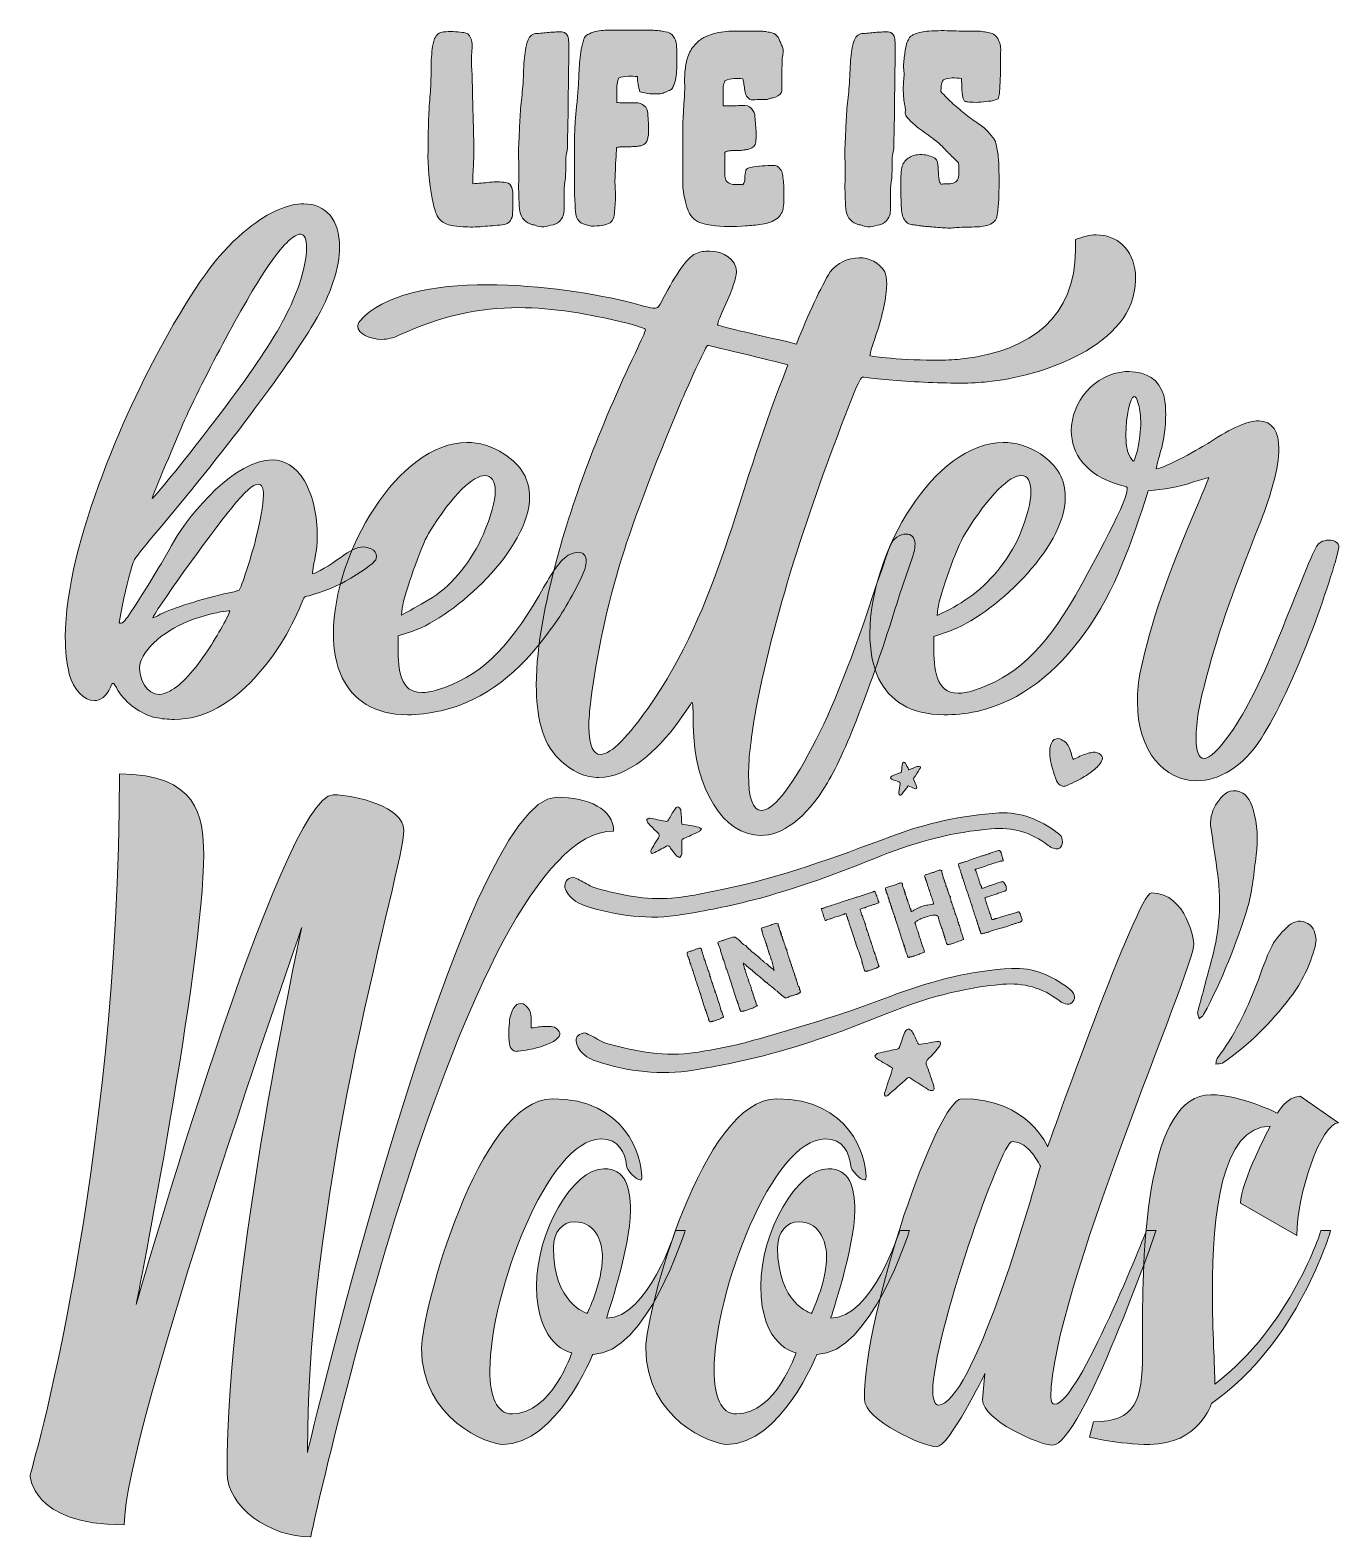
# Model space of a CAD drawing. Header units: inches. Extents: x 58 to 442, y -471 to -29.
import ezdxf

# ---------------------------------------------------------------- set-up
doc = ezdxf.new("R2010")
doc.units = ezdxf.units.IN
doc.header["$MEASUREMENT"] = 0
doc.layers.add('Layer 1', color=7, linetype='Continuous')

# ---------------------------------------------------------------- blocks, each defined once
blk = doc.blocks.new('block 3')
at = {"layer": 'Layer 1', "true_color": 0x0b0b0b}
h = blk.add_hatch(color=28, dxfattribs=at)
h.dxf.hatch_style = 2
edge = h.paths.add_edge_path()
edge.add_spline(control_points=[(115.96, -451.86), (115.96, -391.33), (137.86, -292.18), (137.86, -292.18), (137.86, -292.18), (85.81, -440.32), (85.81, -467.17), (58.26, -467.17), (58.26, -452.57), (58.26, -452.57), (58.26, -452.57), (84.4, -363.78), (84.4, -247.2), (107.24, -247.2), (109.13, -259.68), (109.13, -270.75), (109.13, -303.01), (89.34, -402.64), (89.34, -402.64), (89.34, -402.64), (131.97, -253.32), (147.05, -253.32), (153.64, -253.32), (167.77, -256.85), (167.77, -263.68), (167.77, -274.75), (139.51, -364.48), (139.51, -445.97), (139.51, -445.97), (184.96, -254.03), (212.52, -254.03), (221.94, -254.03), (229.24, -257.56), (229.24, -263.92), (185.43, -263.92), (140.45, -470.7), (140.45, -470.7), (128.44, -470.7), (115.96, -461.99), (115.96, -451.86)], knot_values=[0, 0, 0, 0, 1, 1, 1, 2, 2, 2, 3, 3, 3, 4, 4, 4, 5, 5, 5, 6, 6, 6, 7, 7, 7, 8, 8, 8, 9, 9, 9, 10, 10, 10, 11, 11, 11, 12, 12, 12, 13, 13, 13, 13], degree=3, periodic=1)
h = blk.add_hatch(color=28, dxfattribs=at)
h.dxf.hatch_style = 2
edge = h.paths.add_edge_path()
edge.add_spline(control_points=[(302.72, -430.43), (302.72, -404.29), (324.15, -342.35), (331.21, -342.35), (351, -342.35), (356.41, -356.48), (356.41, -356.48), (356.41, -356.48), (382.79, -282.05), (386.8, -282.05), (397.39, -282.05), (399.28, -296.89), (399.28, -296.89), (399.28, -304.43), (357.36, -400.28), (357.36, -429.72), (357.36, -431.14), (357.83, -431.84), (358.53, -431.84), (365.36, -431.84), (385.38, -380.97), (385.38, -380.97), (385.38, -380.97), (388.21, -380.97), (388.21, -380.97), (388.21, -380.97), (366.31, -443.85), (357.83, -443.85), (354.06, -443.85), (337.34, -436.55), (337.34, -430.43), (337.34, -430.43), (338.04, -422.89), (338.04, -422.89), (338.04, -422.89), (327.45, -444.32), (323.91, -444.32), (320.15, -444.32), (302.72, -436.55), (302.72, -430.43)], knot_values=[0, 0, 0, 0, 1, 1, 1, 2, 2, 2, 3, 3, 3, 4, 4, 4, 5, 5, 5, 6, 6, 6, 7, 7, 7, 8, 8, 8, 9, 9, 9, 10, 10, 10, 11, 11, 11, 12, 12, 12, 13, 13, 13, 13], degree=3, periodic=1)
edge = h.paths.add_edge_path()
edge.add_spline(control_points=[(354.29, -362.13), (354.29, -362.13), (351, -354.83), (346.05, -354.83), (342.75, -354.83), (322.74, -412.29), (322.74, -428.07), (322.74, -430.66), (323.44, -432.08), (324.38, -432.08), (334.28, -432.08), (351.23, -372.73), (354.29, -362.13)], knot_values=[0, 0, 0, 0, 1, 1, 1, 2, 2, 2, 3, 3, 3, 4, 4, 4, 4], degree=3, periodic=1)
h = blk.add_hatch(color=28, dxfattribs=at)
h.dxf.hatch_style = 2
edge = h.paths.add_edge_path()
edge.add_spline(control_points=[(172.95, -415.36), (172.95, -405.23), (189.43, -342.35), (211.34, -342.35), (232.77, -342.35), (237.48, -359.3), (237.48, -365.19), (237.48, -365.9), (237.48, -366.13), (237.01, -366.13), (235.83, -366.13), (233.01, -363.31), (233.01, -361.89), (232.53, -358.13), (230.89, -354.12), (225.47, -354.12), (210.16, -354.12), (192.97, -399.11), (192.97, -421.95), (192.97, -429.49), (194.85, -434.67), (199.56, -434.67), (211.1, -434.67), (216.99, -416.77), (216.99, -416.77), (216.99, -416.77), (206.63, -415.12), (206.63, -397.22), (206.63, -381.44), (217.23, -362.84), (226.41, -362.84), (232.53, -362.84), (234.18, -368.02), (234.18, -375.08), (234.18, -385.92), (227.12, -406.64), (227.12, -406.64), (239.36, -406.64), (247.37, -380.97), (247.37, -380.97), (247.37, -380.97), (250.2, -380.97), (250.2, -380.97), (250.2, -380.97), (238.89, -417.24), (223.11, -417.24), (223.11, -417.24), (212.52, -443.62), (196.74, -443.62), (192.5, -443.62), (172.95, -436.32), (172.95, -415.36)], knot_values=[0, 0, 0, 0, 1, 1, 1, 2, 2, 2, 3, 3, 3, 4, 4, 4, 5, 5, 5, 6, 6, 6, 7, 7, 7, 8, 8, 8, 9, 9, 9, 10, 10, 10, 11, 11, 11, 12, 12, 12, 13, 13, 13, 14, 14, 14, 15, 15, 15, 16, 16, 16, 17, 17, 17, 17], degree=3, periodic=1)
edge = h.paths.add_edge_path()
edge.add_spline(control_points=[(225.94, -388.74), (225.94, -385.68), (224.76, -378.38), (217.7, -378.38), (214.4, -378.38), (211.57, -381.44), (211.57, -385.92), (211.57, -402.4), (221.47, -405.23), (221.47, -405.23), (221.47, -405.23), (225.94, -396.28), (225.94, -388.74)], knot_values=[0, 0, 0, 0, 1, 1, 1, 2, 2, 2, 3, 3, 3, 4, 4, 4, 4], degree=3, periodic=1)
h = blk.add_hatch(color=28, dxfattribs=at)
h.dxf.hatch_style = 2
edge = h.paths.add_edge_path()
edge.add_spline(control_points=[(238.66, -415.36), (238.66, -405.23), (255.14, -342.35), (277.05, -342.35), (298.48, -342.35), (303.19, -359.3), (303.19, -365.19), (303.19, -365.9), (303.19, -366.13), (302.72, -366.13), (301.54, -366.13), (298.71, -363.31), (298.71, -361.89), (298.24, -358.13), (296.59, -354.12), (291.18, -354.12), (275.87, -354.12), (258.68, -399.11), (258.68, -421.95), (258.68, -429.49), (260.56, -434.67), (265.27, -434.67), (276.81, -434.67), (282.7, -416.77), (282.7, -416.77), (282.7, -416.77), (272.34, -415.12), (272.34, -397.22), (272.34, -381.44), (282.93, -362.84), (292.12, -362.84), (298.24, -362.84), (299.89, -368.02), (299.89, -375.08), (299.89, -385.92), (292.83, -406.64), (292.83, -406.64), (305.07, -406.64), (313.08, -380.97), (313.08, -380.97), (313.08, -380.97), (315.91, -380.97), (315.91, -380.97), (315.91, -380.97), (304.6, -417.24), (288.82, -417.24), (288.82, -417.24), (278.22, -443.62), (262.44, -443.62), (258.21, -443.62), (238.66, -436.32), (238.66, -415.36)], knot_values=[0, 0, 0, 0, 1, 1, 1, 2, 2, 2, 3, 3, 3, 4, 4, 4, 5, 5, 5, 6, 6, 6, 7, 7, 7, 8, 8, 8, 9, 9, 9, 10, 10, 10, 11, 11, 11, 12, 12, 12, 13, 13, 13, 14, 14, 14, 15, 15, 15, 16, 16, 16, 17, 17, 17, 17], degree=3, periodic=1)
edge = h.paths.add_edge_path()
edge.add_spline(control_points=[(291.65, -388.74), (291.65, -385.68), (290.47, -378.38), (283.4, -378.38), (280.11, -378.38), (277.28, -381.44), (277.28, -385.92), (277.28, -402.4), (287.17, -405.23), (287.17, -405.23), (287.17, -405.23), (291.65, -396.28), (291.65, -388.74)], knot_values=[0, 0, 0, 0, 1, 1, 1, 2, 2, 2, 3, 3, 3, 4, 4, 4, 4], degree=3, periodic=1)
h = blk.add_hatch(color=28, dxfattribs=at)
h.dxf.hatch_style = 2
edge = h.paths.add_edge_path()
edge.add_spline(control_points=[(368.66, -441.5), (368.66, -441.5), (369.84, -437.02), (369.84, -437.02), (382.09, -437.02), (384.21, -430.66), (384.21, -417), (384.21, -417), (384.21, -407.82), (384.21, -407.82), (384.21, -385.68), (385.62, -341.17), (404.22, -341.17), (412.94, -341.17), (423.77, -346.59), (423.77, -346.59), (423.77, -346.59), (426.36, -341.64), (430.37, -341.64), (430.37, -341.64), (441.67, -349.41), (441.67, -349.41), (436.49, -349.41), (429.42, -370.37), (429.42, -382.38), (429.42, -382.38), (412.94, -372.96), (412.94, -372.96), (412.94, -366.84), (421.65, -350.35), (421.65, -350.35), (407.29, -350.35), (404.69, -376.5), (404.69, -398.87), (404.69, -410.41), (405.4, -420.77), (405.4, -425.95), (427.77, -409), (436.49, -380.97), (436.49, -380.97), (436.49, -380.97), (439.32, -380.97), (439.32, -380.97), (439.32, -380.97), (429.89, -413.94), (404.46, -431.61), (404.46, -431.61), (400.69, -443.62), (386.32, -443.62), (377.14, -443.62), (368.66, -441.5), (368.66, -441.5)], knot_values=[0, 0, 0, 0, 1, 1, 1, 2, 2, 2, 3, 3, 3, 4, 4, 4, 5, 5, 5, 6, 6, 6, 7, 7, 7, 8, 8, 8, 9, 9, 9, 10, 10, 10, 11, 11, 11, 12, 12, 12, 13, 13, 13, 14, 14, 14, 15, 15, 15, 16, 16, 16, 17, 17, 17, 17], degree=3, periodic=1)
at = {"layer": 'Layer 1', "lineweight": 0}
for points, knots in [([(115.96, -451.86), (115.96, -391.33), (137.86, -292.18), (137.86, -292.18), (137.86, -292.18), (85.81, -440.32), (85.81, -467.17), (58.26, -467.17), (58.26, -452.57), (58.26, -452.57), (58.26, -452.57), (84.4, -363.78), (84.4, -247.2), (107.24, -247.2), (109.13, -259.68), (109.13, -270.75), (109.13, -303.01), (89.34, -402.64), (89.34, -402.64), (89.34, -402.64), (131.97, -253.32), (147.05, -253.32), (153.64, -253.32), (167.77, -256.85), (167.77, -263.68), (167.77, -274.75), (139.51, -364.48), (139.51, -445.97), (139.51, -445.97), (184.96, -254.03), (212.52, -254.03), (221.94, -254.03), (229.24, -257.56), (229.24, -263.92), (185.43, -263.92), (140.45, -470.7), (140.45, -470.7), (128.44, -470.7), (115.96, -461.99), (115.96, -451.86)], [0, 0, 0, 0, 1, 1, 1, 2, 2, 2, 3, 3, 3, 4, 4, 4, 5, 5, 5, 6, 6, 6, 7, 7, 7, 8, 8, 8, 9, 9, 9, 10, 10, 10, 11, 11, 11, 12, 12, 12, 13, 13, 13, 13]), ([(302.72, -430.43), (302.72, -404.29), (324.15, -342.35), (331.21, -342.35), (351, -342.35), (356.41, -356.48), (356.41, -356.48), (356.41, -356.48), (382.79, -282.05), (386.8, -282.05), (397.39, -282.05), (399.28, -296.89), (399.28, -296.89), (399.28, -304.43), (357.36, -400.28), (357.36, -429.72), (357.36, -431.14), (357.83, -431.84), (358.53, -431.84), (365.36, -431.84), (385.38, -380.97), (385.38, -380.97), (385.38, -380.97), (388.21, -380.97), (388.21, -380.97), (388.21, -380.97), (366.31, -443.85), (357.83, -443.85), (354.06, -443.85), (337.34, -436.55), (337.34, -430.43), (337.34, -430.43), (338.04, -422.89), (338.04, -422.89), (338.04, -422.89), (327.45, -444.32), (323.91, -444.32), (320.15, -444.32), (302.72, -436.55), (302.72, -430.43)], [0, 0, 0, 0, 1, 1, 1, 2, 2, 2, 3, 3, 3, 4, 4, 4, 5, 5, 5, 6, 6, 6, 7, 7, 7, 8, 8, 8, 9, 9, 9, 10, 10, 10, 11, 11, 11, 12, 12, 12, 13, 13, 13, 13]), ([(172.95, -415.36), (172.95, -405.23), (189.43, -342.35), (211.34, -342.35), (232.77, -342.35), (237.48, -359.3), (237.48, -365.19), (237.48, -365.9), (237.48, -366.13), (237.01, -366.13), (235.83, -366.13), (233.01, -363.31), (233.01, -361.89), (232.53, -358.13), (230.89, -354.12), (225.47, -354.12), (210.16, -354.12), (192.97, -399.11), (192.97, -421.95), (192.97, -429.49), (194.85, -434.67), (199.56, -434.67), (211.1, -434.67), (216.99, -416.77), (216.99, -416.77), (216.99, -416.77), (206.63, -415.12), (206.63, -397.22), (206.63, -381.44), (217.23, -362.84), (226.41, -362.84), (232.53, -362.84), (234.18, -368.02), (234.18, -375.08), (234.18, -385.92), (227.12, -406.64), (227.12, -406.64), (239.36, -406.64), (247.37, -380.97), (247.37, -380.97), (247.37, -380.97), (250.2, -380.97), (250.2, -380.97), (250.2, -380.97), (238.89, -417.24), (223.11, -417.24), (223.11, -417.24), (212.52, -443.62), (196.74, -443.62), (192.5, -443.62), (172.95, -436.32), (172.95, -415.36)], [0, 0, 0, 0, 1, 1, 1, 2, 2, 2, 3, 3, 3, 4, 4, 4, 5, 5, 5, 6, 6, 6, 7, 7, 7, 8, 8, 8, 9, 9, 9, 10, 10, 10, 11, 11, 11, 12, 12, 12, 13, 13, 13, 14, 14, 14, 15, 15, 15, 16, 16, 16, 17, 17, 17, 17]), ([(238.66, -415.36), (238.66, -405.23), (255.14, -342.35), (277.05, -342.35), (298.48, -342.35), (303.19, -359.3), (303.19, -365.19), (303.19, -365.9), (303.19, -366.13), (302.72, -366.13), (301.54, -366.13), (298.71, -363.31), (298.71, -361.89), (298.24, -358.13), (296.59, -354.12), (291.18, -354.12), (275.87, -354.12), (258.68, -399.11), (258.68, -421.95), (258.68, -429.49), (260.56, -434.67), (265.27, -434.67), (276.81, -434.67), (282.7, -416.77), (282.7, -416.77), (282.7, -416.77), (272.34, -415.12), (272.34, -397.22), (272.34, -381.44), (282.93, -362.84), (292.12, -362.84), (298.24, -362.84), (299.89, -368.02), (299.89, -375.08), (299.89, -385.92), (292.83, -406.64), (292.83, -406.64), (305.07, -406.64), (313.08, -380.97), (313.08, -380.97), (313.08, -380.97), (315.91, -380.97), (315.91, -380.97), (315.91, -380.97), (304.6, -417.24), (288.82, -417.24), (288.82, -417.24), (278.22, -443.62), (262.44, -443.62), (258.21, -443.62), (238.66, -436.32), (238.66, -415.36)], [0, 0, 0, 0, 1, 1, 1, 2, 2, 2, 3, 3, 3, 4, 4, 4, 5, 5, 5, 6, 6, 6, 7, 7, 7, 8, 8, 8, 9, 9, 9, 10, 10, 10, 11, 11, 11, 12, 12, 12, 13, 13, 13, 14, 14, 14, 15, 15, 15, 16, 16, 16, 17, 17, 17, 17]), ([(368.66, -441.5), (368.66, -441.5), (369.84, -437.02), (369.84, -437.02), (382.09, -437.02), (384.21, -430.66), (384.21, -417), (384.21, -417), (384.21, -407.82), (384.21, -407.82), (384.21, -385.68), (385.62, -341.17), (404.22, -341.17), (412.94, -341.17), (423.77, -346.59), (423.77, -346.59), (423.77, -346.59), (426.36, -341.64), (430.37, -341.64), (430.37, -341.64), (441.67, -349.41), (441.67, -349.41), (436.49, -349.41), (429.42, -370.37), (429.42, -382.38), (429.42, -382.38), (412.94, -372.96), (412.94, -372.96), (412.94, -366.84), (421.65, -350.35), (421.65, -350.35), (407.29, -350.35), (404.69, -376.5), (404.69, -398.87), (404.69, -410.41), (405.4, -420.77), (405.4, -425.95), (427.77, -409), (436.49, -380.97), (436.49, -380.97), (436.49, -380.97), (439.32, -380.97), (439.32, -380.97), (439.32, -380.97), (429.89, -413.94), (404.46, -431.61), (404.46, -431.61), (400.69, -443.62), (386.32, -443.62), (377.14, -443.62), (368.66, -441.5), (368.66, -441.5)], [0, 0, 0, 0, 1, 1, 1, 2, 2, 2, 3, 3, 3, 4, 4, 4, 5, 5, 5, 6, 6, 6, 7, 7, 7, 8, 8, 8, 9, 9, 9, 10, 10, 10, 11, 11, 11, 12, 12, 12, 13, 13, 13, 14, 14, 14, 15, 15, 15, 16, 16, 16, 17, 17, 17, 17]), ([(354.29, -362.13), (354.29, -362.13), (351, -354.83), (346.05, -354.83), (342.75, -354.83), (322.74, -412.29), (322.74, -428.07), (322.74, -430.66), (323.44, -432.08), (324.38, -432.08), (334.28, -432.08), (351.23, -372.73), (354.29, -362.13)], [0, 0, 0, 0, 1, 1, 1, 2, 2, 2, 3, 3, 3, 4, 4, 4, 4]), ([(225.94, -388.74), (225.94, -385.68), (224.76, -378.38), (217.7, -378.38), (214.4, -378.38), (211.57, -381.44), (211.57, -385.92), (211.57, -402.4), (221.47, -405.23), (221.47, -405.23), (221.47, -405.23), (225.94, -396.28), (225.94, -388.74)], [0, 0, 0, 0, 1, 1, 1, 2, 2, 2, 3, 3, 3, 4, 4, 4, 4]), ([(291.65, -388.74), (291.65, -385.68), (290.47, -378.38), (283.4, -378.38), (280.11, -378.38), (277.28, -381.44), (277.28, -385.92), (277.28, -402.4), (287.17, -405.23), (287.17, -405.23), (287.17, -405.23), (291.65, -396.28), (291.65, -388.74)], [0, 0, 0, 0, 1, 1, 1, 2, 2, 2, 3, 3, 3, 4, 4, 4, 4])]:
    blk.add_open_spline(points, degree=3, knots=knots, dxfattribs=at)
blk = doc.blocks.new('block 4')
at = {"layer": 'Layer 1', "true_color": 0x0b0b0b}
h = blk.add_hatch(color=28, dxfattribs=at)
h.dxf.hatch_style = 2
edge = h.paths.add_edge_path()
edge.add_spline(control_points=[(187.96, -74.34), (188.83, -74.23), (189.67, -74.15), (190.49, -74.1), (191.3, -74.04), (192.12, -73.96), (192.94, -73.85), (193.7, -73.75), (194.48, -73.7), (195.3, -73.73), (196.11, -73.76), (196.9, -73.83), (197.66, -73.94), (198.59, -74.1), (199.16, -74.59), (199.37, -75.4), (199.48, -75.68), (199.56, -75.97), (199.62, -76.3), (199.67, -76.63), (199.7, -76.93), (199.7, -77.2), (199.7, -77.2), (199.7, -82.17), (199.7, -82.17), (199.65, -82.5), (199.62, -82.82), (199.62, -83.15), (199.62, -83.47), (199.56, -83.77), (199.46, -84.05), (198.97, -85.51), (198.02, -86.27), (196.6, -86.33), (194.7, -86.49), (192.78, -86.65), (190.86, -86.82), (188.92, -86.98), (187.01, -87.01), (185.11, -86.9), (183.86, -86.84), (182.59, -86.68), (181.32, -86.41), (180.04, -86.14), (178.99, -85.54), (178.18, -84.62), (177.69, -84.02), (177.32, -83.35), (177.08, -82.62), (176.83, -81.88), (176.63, -81.14), (176.46, -80.38), (175.38, -75.7), (174.84, -71.03), (174.84, -66.35), (174.84, -61.68), (174.94, -56.95), (175.16, -52.17), (175.21, -51.08), (175.3, -49.99), (175.41, -48.91), (175.51, -47.82), (175.6, -46.73), (175.65, -45.64), (175.7, -44.34), (175.73, -43.05), (175.73, -41.77), (175.73, -40.5), (175.76, -39.2), (175.81, -37.9), (175.87, -36.87), (175.95, -35.83), (176.06, -34.8), (176.17, -33.77), (176.41, -32.76), (176.79, -31.78), (177.28, -30.54), (178.15, -29.88), (179.4, -29.83), (180.32, -29.72), (181.25, -29.68), (182.17, -29.71), (183.1, -29.73), (184.02, -29.83), (184.94, -29.99), (185.22, -29.99), (185.47, -30.03), (185.72, -30.11), (185.96, -30.19), (186.22, -30.29), (186.49, -30.4), (187.2, -31.11), (187.61, -31.88), (187.72, -32.72), (187.82, -33.57), (187.82, -34.42), (187.72, -35.29), (187.61, -36.11), (187.55, -36.91), (187.55, -37.7), (187.55, -38.48), (187.58, -39.26), (187.63, -40.02), (187.74, -41.81), (187.81, -43.59), (187.84, -45.36), (187.87, -47.13), (187.91, -48.91), (187.96, -50.7), (188.02, -52.87), (188.07, -55.03), (188.13, -57.18), (188.18, -59.33), (188.23, -61.46), (188.29, -63.58), (188.29, -64.99), (188.26, -66.38), (188.21, -67.74), (188.15, -69.1), (188.07, -70.48), (187.96, -71.9), (187.96, -71.9), (187.96, -74.34), (187.96, -74.34)], knot_values=[0, 0, 0, 0, 1, 1, 1, 2, 2, 2, 3, 3, 3, 4, 4, 4, 5, 5, 5, 6, 6, 6, 7, 7, 7, 8, 8, 8, 9, 9, 9, 10, 10, 10, 11, 11, 11, 12, 12, 12, 13, 13, 13, 14, 14, 14, 15, 15, 15, 16, 16, 16, 17, 17, 17, 18, 18, 18, 19, 19, 19, 20, 20, 20, 21, 21, 21, 22, 22, 22, 23, 23, 23, 24, 24, 24, 25, 25, 25, 26, 26, 26, 27, 27, 27, 28, 28, 28, 29, 29, 29, 30, 30, 30, 31, 31, 31, 32, 32, 32, 33, 33, 33, 34, 34, 34, 35, 35, 35, 36, 36, 36, 37, 37, 37, 38, 38, 38, 39, 39, 39, 40, 40, 40, 41, 41, 41, 41], degree=3, periodic=1)
h = blk.add_hatch(color=28, dxfattribs=at)
h.dxf.hatch_style = 2
edge = h.paths.add_edge_path()
edge.add_spline(control_points=[(201.33, -64.15), (201.44, -62.74), (201.53, -60.97), (201.62, -58.85), (201.7, -56.73), (201.82, -54.53), (201.98, -52.25), (202.09, -51.16), (202.2, -50.08), (202.31, -48.99), (202.42, -47.9), (202.53, -46.81), (202.64, -45.73), (202.74, -44.48), (202.81, -43.21), (202.84, -41.93), (202.86, -40.66), (202.93, -39.39), (203.04, -38.14), (203.15, -37.11), (203.26, -36.09), (203.37, -35.09), (203.48, -34.08), (203.75, -33.09), (204.18, -32.11), (204.67, -30.92), (205.54, -30.29), (206.79, -30.24), (207.45, -30.24), (208.1, -30.19), (208.75, -30.11), (209.4, -30.03), (210.05, -29.96), (210.71, -29.91), (211.3, -29.86), (211.86, -29.83), (212.38, -29.83), (212.89, -29.83), (213.45, -29.83), (214.05, -29.83), (215.24, -29.94), (215.9, -30.62), (216.01, -31.87), (216.06, -32.52), (216.09, -33.18), (216.09, -33.86), (216.09, -34.54), (216.09, -35.24), (216.09, -35.94), (216.09, -37.47), (216.07, -38.97), (216.05, -40.47), (216.02, -41.96), (216.01, -43.47), (216.01, -44.99), (215.95, -46.9), (215.93, -48.78), (215.93, -50.66), (215.93, -52.53), (215.9, -54.42), (215.84, -56.33), (215.79, -57.58), (215.76, -58.8), (215.76, -59.99), (215.76, -61.19), (215.73, -62.41), (215.68, -63.66), (215.68, -64.21), (215.62, -64.61), (215.52, -64.89), (215.3, -65.65), (215.2, -66.41), (215.23, -67.17), (215.26, -67.93), (215.24, -68.69), (215.19, -69.45), (215.19, -70.27), (215.18, -71.1), (215.15, -71.94), (215.12, -72.78), (215.03, -73.64), (214.86, -74.51), (214.75, -75.1), (214.71, -75.73), (214.74, -76.38), (214.77, -77.03), (214.75, -77.69), (214.7, -78.34), (214.7, -78.34), (214.7, -82.17), (214.7, -82.17), (214.7, -83.58), (214.1, -84.75), (212.91, -85.68), (212.8, -85.78), (212.69, -85.87), (212.58, -85.92), (212.47, -85.98), (212.36, -86.03), (212.26, -86.08), (211.33, -86.36), (210.41, -86.59), (209.48, -86.78), (208.56, -86.97), (207.61, -86.9), (206.63, -86.57), (206.36, -86.46), (206.05, -86.38), (205.69, -86.33), (205.34, -86.27), (205.03, -86.19), (204.76, -86.08), (202.85, -85.27), (201.82, -83.8), (201.66, -81.68), (201.44, -79.07), (201.36, -76.38), (201.41, -73.61), (201.47, -70.84), (201.44, -67.69), (201.33, -64.15)], knot_values=[0, 0, 0, 0, 1, 1, 1, 2, 2, 2, 3, 3, 3, 4, 4, 4, 5, 5, 5, 6, 6, 6, 7, 7, 7, 8, 8, 8, 9, 9, 9, 10, 10, 10, 11, 11, 11, 12, 12, 12, 13, 13, 13, 14, 14, 14, 15, 15, 15, 16, 16, 16, 17, 17, 17, 18, 18, 18, 19, 19, 19, 20, 20, 20, 21, 21, 21, 22, 22, 22, 23, 23, 23, 24, 24, 24, 25, 25, 25, 26, 26, 26, 27, 27, 27, 28, 28, 28, 29, 29, 29, 30, 30, 30, 31, 31, 31, 32, 32, 32, 33, 33, 33, 34, 34, 34, 35, 35, 35, 36, 36, 36, 37, 37, 37, 38, 38, 38, 39, 39, 39, 40, 40, 40, 40], degree=3, periodic=1)
h = blk.add_hatch(color=28, dxfattribs=at)
h.dxf.hatch_style = 2
edge = h.paths.add_edge_path()
edge.add_spline(control_points=[(230.11, -63.66), (230.06, -64.37), (230.01, -65.04), (229.99, -65.66), (229.96, -66.29), (229.92, -66.9), (229.87, -67.49), (229.81, -68.47), (229.77, -69.44), (229.75, -70.39), (229.72, -71.34), (229.68, -72.3), (229.62, -73.28), (229.62, -74.21), (229.65, -75.09), (229.7, -75.93), (229.76, -76.78), (229.79, -77.66), (229.79, -78.58), (229.73, -79.4), (229.68, -80.21), (229.62, -81.03), (229.57, -81.84), (229.49, -82.66), (229.38, -83.47), (229.21, -85.05), (228.32, -86), (226.69, -86.33), (225.6, -86.55), (224.54, -86.67), (223.51, -86.69), (222.47, -86.72), (221.42, -86.52), (220.33, -86.08), (219.35, -85.65), (218.7, -84.97), (218.37, -84.05), (218.1, -82.85), (217.96, -81.79), (217.96, -80.87), (217.91, -79.78), (217.85, -78.73), (217.8, -77.73), (217.75, -76.72), (217.72, -75.7), (217.72, -74.67), (217.72, -72.12), (217.72, -69.6), (217.72, -67.13), (217.72, -64.65), (217.75, -62.17), (217.8, -59.67), (217.85, -58.2), (217.94, -56.73), (218.04, -55.27), (218.15, -53.8), (218.29, -52.36), (218.45, -50.94), (218.62, -49.31), (218.75, -47.7), (218.86, -46.09), (218.97, -44.49), (219.05, -42.87), (219.1, -41.24), (219.16, -40.16), (219.24, -39.1), (219.35, -38.06), (219.46, -37.03), (219.59, -35.97), (219.76, -34.88), (219.81, -34.39), (219.92, -33.9), (220.08, -33.42), (220.25, -32.93), (220.38, -32.44), (220.49, -31.95), (220.71, -31.19), (221.25, -30.64), (222.12, -30.32), (222.88, -29.94), (223.64, -29.68), (224.4, -29.54), (225.16, -29.41), (225.92, -29.34), (226.69, -29.34), (231.42, -29.29), (236.14, -29.29), (240.87, -29.34), (241.47, -29.34), (242.06, -29.38), (242.63, -29.46), (243.2, -29.54), (243.78, -29.64), (244.38, -29.75), (245.41, -29.91), (246.19, -30.34), (246.7, -31.05), (247.22, -31.76), (247.53, -32.63), (247.64, -33.66), (247.75, -35.4), (247.8, -37.11), (247.8, -38.8), (247.8, -40.48), (247.67, -42.19), (247.39, -43.93), (247.28, -44.37), (247.15, -44.78), (246.99, -45.16), (246.82, -45.54), (246.63, -45.94), (246.42, -46.38), (246.31, -46.6), (246.14, -46.73), (245.93, -46.79), (245.44, -47), (244.95, -47.22), (244.46, -47.44), (243.97, -47.66), (243.45, -47.82), (242.91, -47.93), (240.85, -48.09), (238.86, -47.9), (236.96, -47.36), (236.69, -46.65), (236.5, -45.93), (236.39, -45.2), (236.28, -44.46), (236.23, -43.69), (236.23, -42.87), (235.3, -42.82), (234.38, -42.79), (233.45, -42.79), (232.53, -42.79), (231.61, -42.98), (230.68, -43.36), (230.57, -43.69), (230.48, -44.03), (230.4, -44.38), (230.32, -44.74), (230.25, -45.1), (230.19, -45.48), (230.14, -46.3), (230.12, -47.11), (230.15, -47.93), (230.18, -48.74), (230.19, -49.59), (230.19, -50.45), (230.36, -50.51), (230.63, -50.54), (231.01, -50.54), (231.01, -50.54), (235.65, -50.54), (235.65, -50.54), (237.88, -50.65), (239.08, -51.71), (239.24, -53.72), (239.3, -54.64), (239.35, -55.52), (239.41, -56.37), (239.46, -57.21), (239.49, -58.06), (239.49, -58.93), (239.49, -59.32), (239.46, -59.7), (239.41, -60.08), (239.35, -60.46), (239.27, -60.84), (239.16, -61.22), (239, -62.2), (238.43, -62.82), (237.45, -63.09), (237.12, -63.2), (236.8, -63.27), (236.47, -63.3), (236.14, -63.32), (235.79, -63.36), (235.41, -63.42), (234.7, -63.42), (234.01, -63.43), (233.33, -63.46), (232.65, -63.49), (231.93, -63.5), (231.17, -63.5), (231.01, -63.55), (230.84, -63.58), (230.68, -63.58), (230.52, -63.58), (230.33, -63.61), (230.11, -63.66)], knot_values=[0, 0, 0, 0, 1, 1, 1, 2, 2, 2, 3, 3, 3, 4, 4, 4, 5, 5, 5, 6, 6, 6, 7, 7, 7, 8, 8, 8, 9, 9, 9, 10, 10, 10, 11, 11, 11, 12, 12, 12, 13, 13, 13, 14, 14, 14, 15, 15, 15, 16, 16, 16, 17, 17, 17, 18, 18, 18, 19, 19, 19, 20, 20, 20, 21, 21, 21, 22, 22, 22, 23, 23, 23, 24, 24, 24, 25, 25, 25, 26, 26, 26, 27, 27, 27, 28, 28, 28, 29, 29, 29, 30, 30, 30, 31, 31, 31, 32, 32, 32, 33, 33, 33, 34, 34, 34, 35, 35, 35, 36, 36, 36, 37, 37, 37, 38, 38, 38, 39, 39, 39, 40, 40, 40, 41, 41, 41, 42, 42, 42, 43, 43, 43, 44, 44, 44, 45, 45, 45, 46, 46, 46, 47, 47, 47, 48, 48, 48, 49, 49, 49, 50, 50, 50, 51, 51, 51, 52, 52, 52, 53, 53, 53, 54, 54, 54, 55, 55, 55, 56, 56, 56, 57, 57, 57, 58, 58, 58, 59, 59, 59, 60, 60, 60, 61, 61, 61, 62, 62, 62, 63, 63, 63, 63], degree=3, periodic=1)
h = blk.add_hatch(color=28, dxfattribs=at)
h.dxf.hatch_style = 2
edge = h.paths.add_edge_path()
edge.add_spline(control_points=[(278.46, -47.52), (277.75, -48.39), (276.94, -48.91), (276.01, -49.07), (275.68, -49.12), (275.37, -49.21), (275.07, -49.31), (274.77, -49.42), (274.49, -49.5), (274.22, -49.56), (273.46, -49.61), (272.68, -49.64), (271.89, -49.64), (271.1, -49.64), (270.3, -49.67), (269.49, -49.72), (268.35, -49.18), (267.75, -48.25), (267.69, -46.95), (267.58, -46.35), (267.49, -45.78), (267.41, -45.24), (267.33, -44.69), (267.23, -44.12), (267.12, -43.52), (266.2, -43.42), (265.32, -43.39), (264.47, -43.44), (263.63, -43.5), (262.75, -43.74), (261.82, -44.18), (261.72, -44.45), (261.62, -44.72), (261.54, -44.99), (261.46, -45.26), (261.39, -45.54), (261.33, -45.81), (261.33, -45.81), (261.33, -51.51), (261.33, -51.51), (261.33, -51.51), (262.48, -51.51), (262.48, -51.51), (263.24, -51.46), (263.97, -51.43), (264.68, -51.43), (265.38, -51.43), (266.12, -51.41), (266.88, -51.35), (268.02, -51.24), (268.93, -51.54), (269.61, -52.25), (270.29, -52.96), (270.63, -53.77), (270.63, -54.69), (270.68, -55.46), (270.75, -56.23), (270.83, -57.02), (270.91, -57.81), (270.98, -58.58), (271.04, -59.34), (271.04, -59.78), (271.02, -60.23), (271, -60.69), (270.97, -61.15), (270.93, -61.6), (270.87, -62.03), (270.71, -63.12), (270.11, -63.8), (269.08, -64.07), (268.7, -64.18), (268.33, -64.26), (267.98, -64.31), (267.63, -64.37), (267.29, -64.42), (266.96, -64.48), (266.42, -64.53), (265.9, -64.56), (265.41, -64.56), (264.92, -64.56), (264.43, -64.56), (263.94, -64.56), (263.62, -64.61), (263.29, -64.65), (262.97, -64.68), (262.64, -64.71), (262.31, -64.78), (261.99, -64.89), (261.88, -65.1), (261.82, -65.27), (261.82, -65.37), (261.82, -65.37), (261.82, -71.98), (261.82, -71.98), (261.93, -73.5), (262.75, -74.34), (264.27, -74.51), (264.27, -74.51), (264.6, -74.51), (264.6, -74.51), (265.03, -74.51), (265.45, -74.51), (265.86, -74.51), (266.27, -74.51), (266.69, -74.53), (267.12, -74.59), (267.56, -73.99), (267.75, -73.32), (267.69, -72.59), (267.64, -71.86), (267.75, -71.08), (268.02, -70.27), (268.18, -69.94), (268.65, -69.7), (269.41, -69.53), (270.49, -69.26), (271.61, -69.1), (272.75, -69.04), (273.89, -68.99), (275.03, -68.96), (276.17, -68.96), (276.66, -68.91), (277.07, -69.03), (277.4, -69.33), (277.72, -69.63), (278.02, -69.97), (278.29, -70.35), (278.62, -70.84), (278.78, -71.35), (278.78, -71.9), (278.89, -72.66), (278.97, -73.41), (279.03, -74.14), (279.08, -74.87), (279.11, -75.62), (279.11, -76.38), (279.11, -77.2), (279.11, -78.01), (279.11, -78.83), (279.11, -79.64), (279.05, -80.46), (278.95, -81.27), (278.78, -82.58), (278.18, -83.64), (277.15, -84.45), (275.9, -85.38), (274.42, -85.95), (272.71, -86.16), (271, -86.38), (269.41, -86.55), (267.94, -86.65), (264.51, -86.98), (261.14, -86.9), (257.83, -86.41), (256.91, -86.3), (256, -86.11), (255.1, -85.84), (254.2, -85.57), (253.4, -85.13), (252.69, -84.53), (251.88, -83.77), (251.29, -82.89), (250.94, -81.88), (250.59, -80.88), (250.3, -79.83), (250.08, -78.75), (249.65, -77.01), (249.46, -75.23), (249.51, -73.41), (249.57, -71.58), (249.57, -69.78), (249.51, -67.98), (249.46, -64.34), (249.46, -60.65), (249.51, -56.9), (249.57, -55.48), (249.64, -54.1), (249.72, -52.74), (249.8, -51.38), (249.89, -49.99), (250, -48.58), (250.06, -47.28), (250.07, -45.93), (250.04, -44.54), (250.02, -43.16), (250.08, -41.8), (250.25, -40.47), (250.41, -39.14), (250.72, -37.85), (251.19, -36.59), (251.65, -35.35), (252.39, -34.2), (253.43, -33.17), (254.19, -32.36), (255.07, -31.72), (256.08, -31.25), (257.08, -30.79), (258.13, -30.43), (259.22, -30.15), (261.22, -29.72), (263.28, -29.52), (265.37, -29.54), (267.46, -29.57), (269.54, -29.58), (271.61, -29.58), (272.2, -29.58), (272.78, -29.61), (273.32, -29.66), (273.86, -29.72), (274.41, -29.8), (274.95, -29.91), (276.31, -30.07), (277.23, -30.75), (277.72, -31.95), (277.89, -32.33), (278.05, -32.71), (278.21, -33.09), (278.37, -33.47), (278.54, -33.85), (278.7, -34.23), (278.86, -34.67), (278.93, -35.13), (278.91, -35.62), (278.88, -36.11), (278.81, -36.57), (278.7, -37), (278.65, -37.27), (278.62, -37.55), (278.62, -37.82), (278.62, -38.09), (278.62, -38.36), (278.62, -38.63), (278.56, -39.99), (278.54, -41.35), (278.54, -42.71), (278.54, -44.07), (278.54, -45.43), (278.54, -46.79), (278.54, -46.9), (278.52, -47.02), (278.5, -47.15), (278.47, -47.29), (278.46, -47.41), (278.46, -47.52)], knot_values=[0, 0, 0, 0, 1, 1, 1, 2, 2, 2, 3, 3, 3, 4, 4, 4, 5, 5, 5, 6, 6, 6, 7, 7, 7, 8, 8, 8, 9, 9, 9, 10, 10, 10, 11, 11, 11, 12, 12, 12, 13, 13, 13, 14, 14, 14, 15, 15, 15, 16, 16, 16, 17, 17, 17, 18, 18, 18, 19, 19, 19, 20, 20, 20, 21, 21, 21, 22, 22, 22, 23, 23, 23, 24, 24, 24, 25, 25, 25, 26, 26, 26, 27, 27, 27, 28, 28, 28, 29, 29, 29, 30, 30, 30, 31, 31, 31, 32, 32, 32, 33, 33, 33, 34, 34, 34, 35, 35, 35, 36, 36, 36, 37, 37, 37, 38, 38, 38, 39, 39, 39, 40, 40, 40, 41, 41, 41, 42, 42, 42, 43, 43, 43, 44, 44, 44, 45, 45, 45, 46, 46, 46, 47, 47, 47, 48, 48, 48, 49, 49, 49, 50, 50, 50, 51, 51, 51, 52, 52, 52, 53, 53, 53, 54, 54, 54, 55, 55, 55, 56, 56, 56, 57, 57, 57, 58, 58, 58, 59, 59, 59, 60, 60, 60, 61, 61, 61, 62, 62, 62, 63, 63, 63, 64, 64, 64, 65, 65, 65, 66, 66, 66, 67, 67, 67, 68, 68, 68, 69, 69, 69, 70, 70, 70, 71, 71, 71, 72, 72, 72, 73, 73, 73, 74, 74, 74, 75, 75, 75, 76, 76, 76, 77, 77, 77, 78, 78, 78, 79, 79, 79, 80, 80, 80, 81, 81, 81, 81], degree=3, periodic=1)
h = blk.add_hatch(color=28, dxfattribs=at)
h.dxf.hatch_style = 2
edge = h.paths.add_edge_path()
edge.add_spline(control_points=[(296.96, -64.15), (297.07, -62.74), (297.17, -60.97), (297.25, -58.85), (297.33, -56.73), (297.45, -54.53), (297.61, -52.25), (297.72, -51.16), (297.83, -50.08), (297.94, -48.99), (298.05, -47.9), (298.16, -46.81), (298.27, -45.73), (298.37, -44.48), (298.44, -43.21), (298.47, -41.93), (298.5, -40.66), (298.56, -39.39), (298.67, -38.14), (298.78, -37.11), (298.89, -36.09), (299, -35.09), (299.11, -34.08), (299.38, -33.09), (299.82, -32.11), (300.3, -30.92), (301.17, -30.29), (302.42, -30.24), (303.08, -30.24), (303.73, -30.19), (304.38, -30.11), (305.03, -30.03), (305.68, -29.96), (306.34, -29.91), (306.93, -29.86), (307.49, -29.83), (308.01, -29.83), (308.52, -29.83), (309.08, -29.83), (309.68, -29.83), (310.87, -29.94), (311.53, -30.62), (311.64, -31.87), (311.69, -32.52), (311.72, -33.18), (311.72, -33.86), (311.72, -34.54), (311.72, -35.24), (311.72, -35.94), (311.72, -37.47), (311.7, -38.97), (311.68, -40.47), (311.65, -41.96), (311.64, -43.47), (311.64, -44.99), (311.58, -46.9), (311.56, -48.78), (311.56, -50.66), (311.56, -52.53), (311.53, -54.42), (311.47, -56.33), (311.42, -57.58), (311.39, -58.8), (311.39, -59.99), (311.39, -61.19), (311.36, -62.41), (311.31, -63.66), (311.31, -64.21), (311.25, -64.61), (311.15, -64.89), (310.93, -65.65), (310.83, -66.41), (310.86, -67.17), (310.89, -67.93), (310.87, -68.69), (310.82, -69.45), (310.82, -70.27), (310.81, -71.1), (310.78, -71.94), (310.75, -72.78), (310.66, -73.64), (310.49, -74.51), (310.39, -75.1), (310.35, -75.73), (310.37, -76.38), (310.4, -77.03), (310.39, -77.69), (310.33, -78.34), (310.33, -78.34), (310.33, -82.17), (310.33, -82.17), (310.33, -83.58), (309.73, -84.75), (308.54, -85.68), (308.43, -85.78), (308.32, -85.87), (308.21, -85.92), (308.1, -85.98), (307.99, -86.03), (307.89, -86.08), (306.96, -86.36), (306.04, -86.59), (305.11, -86.78), (304.19, -86.97), (303.24, -86.9), (302.26, -86.57), (301.99, -86.46), (301.68, -86.38), (301.32, -86.33), (300.97, -86.27), (300.66, -86.19), (300.39, -86.08), (298.48, -85.27), (297.45, -83.8), (297.29, -81.68), (297.07, -79.07), (296.99, -76.38), (297.04, -73.61), (297.1, -70.84), (297.07, -67.69), (296.96, -64.15)], knot_values=[0, 0, 0, 0, 1, 1, 1, 2, 2, 2, 3, 3, 3, 4, 4, 4, 5, 5, 5, 6, 6, 6, 7, 7, 7, 8, 8, 8, 9, 9, 9, 10, 10, 10, 11, 11, 11, 12, 12, 12, 13, 13, 13, 14, 14, 14, 15, 15, 15, 16, 16, 16, 17, 17, 17, 18, 18, 18, 19, 19, 19, 20, 20, 20, 21, 21, 21, 22, 22, 22, 23, 23, 23, 24, 24, 24, 25, 25, 25, 26, 26, 26, 27, 27, 27, 28, 28, 28, 29, 29, 29, 30, 30, 30, 31, 31, 31, 32, 32, 32, 33, 33, 33, 34, 34, 34, 35, 35, 35, 36, 36, 36, 37, 37, 37, 38, 38, 38, 39, 39, 39, 40, 40, 40, 40], degree=3, periodic=1)
h = blk.add_hatch(color=28, dxfattribs=at)
h.dxf.hatch_style = 2
edge = h.paths.add_edge_path()
edge.add_spline(control_points=[(332.02, -50.13), (331.53, -48.99), (331.28, -47.86), (331.28, -46.75), (331.28, -45.63), (331.23, -44.53), (331.12, -43.44), (330.2, -43.34), (329.31, -43.28), (328.47, -43.28), (327.63, -43.28), (326.77, -43.47), (325.9, -43.85), (325.52, -44.4), (325.3, -44.95), (325.25, -45.52), (325.19, -46.09), (325.14, -46.68), (325.09, -47.28), (325.69, -47.87), (326.27, -48.47), (326.84, -49.07), (327.41, -49.67), (328.02, -50.27), (328.67, -50.86), (329.92, -51.95), (331.22, -53.02), (332.55, -54.08), (333.88, -55.14), (335.25, -56.14), (336.67, -57.06), (337.53, -57.6), (338.28, -58.26), (338.91, -59.02), (339.53, -59.78), (340.17, -60.54), (340.82, -61.3), (341.04, -61.73), (341.17, -62.06), (341.23, -62.28), (341.56, -63.64), (341.79, -64.98), (341.92, -66.31), (342.06, -67.65), (342.13, -68.99), (342.13, -70.35), (342.18, -71.92), (342.2, -73.49), (342.17, -75.04), (342.14, -76.58), (342.1, -78.15), (342.05, -79.72), (341.99, -80.43), (341.92, -81.12), (341.84, -81.8), (341.76, -82.48), (341.66, -83.18), (341.56, -83.88), (341.5, -84.21), (341.39, -84.49), (341.23, -84.74), (341.07, -84.98), (340.85, -85.24), (340.58, -85.51), (339.98, -85.95), (339.33, -86.27), (338.62, -86.49), (337.91, -86.71), (337.18, -86.84), (336.42, -86.9), (335.44, -86.95), (334.46, -86.98), (333.48, -86.98), (332.51, -86.98), (331.53, -87.01), (330.55, -87.06), (329.9, -87.12), (329.24, -87.17), (328.59, -87.22), (327.94, -87.28), (327.31, -87.28), (326.72, -87.22), (325.9, -87.22), (325.09, -87.18), (324.27, -87.1), (323.46, -87.02), (322.67, -86.95), (321.91, -86.9), (321.47, -86.84), (321.04, -86.8), (320.6, -86.78), (320.17, -86.75), (319.73, -86.71), (319.3, -86.65), (318.76, -86.55), (318.21, -86.46), (317.67, -86.41), (317.12, -86.36), (316.58, -86.27), (316.04, -86.16), (315.66, -86.06), (315.36, -85.89), (315.14, -85.68), (314.76, -85.24), (314.43, -84.79), (314.16, -84.33), (313.89, -83.87), (313.73, -83.34), (313.67, -82.74), (313.51, -81), (313.43, -79.3), (313.43, -77.64), (313.43, -75.99), (313.43, -74.29), (313.43, -72.55), (313.43, -72.12), (313.44, -71.69), (313.47, -71.29), (313.5, -70.88), (313.54, -70.46), (313.59, -70.02), (313.76, -68.83), (314.28, -67.85), (315.18, -67.09), (316.08, -66.33), (317.15, -65.89), (318.4, -65.78), (319.98, -65.67), (321.36, -65.89), (322.56, -66.43), (323.7, -66.82), (324.27, -67.6), (324.27, -68.8), (324.33, -69.51), (324.37, -70.21), (324.39, -70.92), (324.42, -71.63), (324.49, -72.33), (324.6, -73.04), (324.6, -73.31), (324.65, -73.54), (324.76, -73.73), (324.87, -73.92), (324.98, -74.15), (325.09, -74.42), (325.63, -74.37), (326.16, -74.34), (326.68, -74.34), (327.19, -74.34), (327.7, -74.32), (328.19, -74.26), (329.6, -73.99), (330.33, -73.18), (330.39, -71.82), (330.39, -71.82), (330.39, -69.13), (330.39, -69.13), (330.39, -69.02), (330.37, -68.88), (330.35, -68.72), (330.32, -68.55), (330.31, -68.36), (330.31, -68.15), (329.87, -67.71), (329.42, -67.28), (328.96, -66.84), (328.5, -66.41), (328.02, -65.95), (327.53, -65.46), (327.21, -65.13), (326.88, -64.79), (326.55, -64.44), (326.23, -64.08), (325.9, -63.74), (325.58, -63.42), (324.87, -62.71), (324.11, -62.03), (323.29, -61.38), (322.53, -60.78), (321.74, -60.21), (320.93, -59.67), (320.11, -59.12), (319.33, -58.55), (318.57, -57.96), (318.08, -57.58), (317.6, -57.18), (317.14, -56.77), (316.68, -56.37), (316.23, -55.95), (315.79, -55.51), (315.41, -55.13), (315.11, -54.72), (314.9, -54.29), (314.68, -53.85), (314.62, -53.36), (314.73, -52.82), (314.73, -52.55), (314.72, -52.32), (314.69, -52.13), (314.66, -51.94), (314.62, -51.71), (314.57, -51.43), (314.3, -49.97), (314.15, -48.5), (314.12, -47.03), (314.09, -45.56), (314.16, -44.1), (314.33, -42.63), (314.33, -42.63), (314.33, -41.81), (314.33, -41.81), (314.16, -40.45), (314.16, -39.11), (314.33, -37.78), (314.49, -36.45), (314.7, -35.13), (314.98, -33.82), (315.03, -33.44), (315.13, -33.1), (315.26, -32.8), (315.4, -32.51), (315.55, -32.19), (315.71, -31.87), (315.82, -31.54), (316.01, -31.28), (316.28, -31.09), (316.55, -30.9), (316.82, -30.72), (317.1, -30.56), (317.86, -30.24), (318.61, -30), (319.34, -29.87), (320.07, -29.73), (320.82, -29.64), (321.58, -29.58), (324.03, -29.42), (326.42, -29.39), (328.76, -29.5), (331.09, -29.61), (333.46, -29.64), (335.85, -29.58), (336.45, -29.58), (337.03, -29.64), (337.6, -29.75), (338.17, -29.86), (338.76, -29.96), (339.36, -30.07), (340.55, -30.24), (341.45, -30.94), (342.05, -32.19), (342.32, -32.79), (342.49, -33.39), (342.57, -33.99), (342.66, -34.58), (342.67, -35.18), (342.62, -35.78), (342.62, -35.78), (342.62, -41.65), (342.62, -41.65), (342.62, -41.65), (342.62, -42.3), (342.62, -42.3), (342.56, -42.95), (342.52, -43.62), (342.49, -44.3), (342.46, -44.98), (342.42, -45.64), (342.37, -46.3), (342.37, -46.84), (342.34, -47.36), (342.29, -47.85), (342.24, -48.34), (342.1, -48.85), (341.88, -49.4), (341.17, -49.78), (340.47, -49.99), (339.76, -50.05), (338.79, -50.16), (337.82, -50.27), (336.87, -50.37), (335.92, -50.48), (334.95, -50.48), (333.97, -50.37), (333.65, -50.37), (333.32, -50.35), (333, -50.29), (332.67, -50.24), (332.34, -50.18), (332.02, -50.13)], knot_values=[0, 0, 0, 0, 1, 1, 1, 2, 2, 2, 3, 3, 3, 4, 4, 4, 5, 5, 5, 6, 6, 6, 7, 7, 7, 8, 8, 8, 9, 9, 9, 10, 10, 10, 11, 11, 11, 12, 12, 12, 13, 13, 13, 14, 14, 14, 15, 15, 15, 16, 16, 16, 17, 17, 17, 18, 18, 18, 19, 19, 19, 20, 20, 20, 21, 21, 21, 22, 22, 22, 23, 23, 23, 24, 24, 24, 25, 25, 25, 26, 26, 26, 27, 27, 27, 28, 28, 28, 29, 29, 29, 30, 30, 30, 31, 31, 31, 32, 32, 32, 33, 33, 33, 34, 34, 34, 35, 35, 35, 36, 36, 36, 37, 37, 37, 38, 38, 38, 39, 39, 39, 40, 40, 40, 41, 41, 41, 42, 42, 42, 43, 43, 43, 44, 44, 44, 45, 45, 45, 46, 46, 46, 47, 47, 47, 48, 48, 48, 49, 49, 49, 50, 50, 50, 51, 51, 51, 52, 52, 52, 53, 53, 53, 54, 54, 54, 55, 55, 55, 56, 56, 56, 57, 57, 57, 58, 58, 58, 59, 59, 59, 60, 60, 60, 61, 61, 61, 62, 62, 62, 63, 63, 63, 64, 64, 64, 65, 65, 65, 66, 66, 66, 67, 67, 67, 68, 68, 68, 69, 69, 69, 70, 70, 70, 71, 71, 71, 72, 72, 72, 73, 73, 73, 74, 74, 74, 75, 75, 75, 76, 76, 76, 77, 77, 77, 78, 78, 78, 79, 79, 79, 80, 80, 80, 81, 81, 81, 82, 82, 82, 83, 83, 83, 84, 84, 84, 85, 85, 85, 86, 86, 86, 87, 87, 87, 88, 88, 88, 89, 89, 89, 90, 90, 90, 91, 91, 91, 92, 92, 92, 93, 93, 93, 94, 94, 94, 95, 95, 95, 96, 96, 96, 96], degree=3, periodic=1)
at = {"layer": 'Layer 1', "lineweight": 0}
for points, knots in [([(187.96, -74.34), (188.83, -74.23), (189.67, -74.15), (190.49, -74.1), (191.3, -74.04), (192.12, -73.96), (192.94, -73.85), (193.7, -73.75), (194.48, -73.7), (195.3, -73.73), (196.11, -73.76), (196.9, -73.83), (197.66, -73.94), (198.59, -74.1), (199.16, -74.59), (199.37, -75.4), (199.48, -75.68), (199.56, -75.97), (199.62, -76.3), (199.67, -76.63), (199.7, -76.93), (199.7, -77.2), (199.7, -77.2), (199.7, -82.17), (199.7, -82.17), (199.65, -82.5), (199.62, -82.82), (199.62, -83.15), (199.62, -83.47), (199.56, -83.77), (199.46, -84.05), (198.97, -85.51), (198.02, -86.27), (196.6, -86.33), (194.7, -86.49), (192.78, -86.65), (190.86, -86.82), (188.92, -86.98), (187.01, -87.01), (185.11, -86.9), (183.86, -86.84), (182.59, -86.68), (181.32, -86.41), (180.04, -86.14), (178.99, -85.54), (178.18, -84.62), (177.69, -84.02), (177.32, -83.35), (177.08, -82.62), (176.83, -81.88), (176.63, -81.14), (176.46, -80.38), (175.38, -75.7), (174.84, -71.03), (174.84, -66.35), (174.84, -61.68), (174.94, -56.95), (175.16, -52.17), (175.21, -51.08), (175.3, -49.99), (175.41, -48.91), (175.51, -47.82), (175.6, -46.73), (175.65, -45.64), (175.7, -44.34), (175.73, -43.05), (175.73, -41.77), (175.73, -40.5), (175.76, -39.2), (175.81, -37.9), (175.87, -36.87), (175.95, -35.83), (176.06, -34.8), (176.17, -33.77), (176.41, -32.76), (176.79, -31.78), (177.28, -30.54), (178.15, -29.88), (179.4, -29.83), (180.32, -29.72), (181.25, -29.68), (182.17, -29.71), (183.1, -29.73), (184.02, -29.83), (184.94, -29.99), (185.22, -29.99), (185.47, -30.03), (185.72, -30.11), (185.96, -30.19), (186.22, -30.29), (186.49, -30.4), (187.2, -31.11), (187.61, -31.88), (187.72, -32.72), (187.82, -33.57), (187.82, -34.42), (187.72, -35.29), (187.61, -36.11), (187.55, -36.91), (187.55, -37.7), (187.55, -38.48), (187.58, -39.26), (187.63, -40.02), (187.74, -41.81), (187.81, -43.59), (187.84, -45.36), (187.87, -47.13), (187.91, -48.91), (187.96, -50.7), (188.02, -52.87), (188.07, -55.03), (188.13, -57.18), (188.18, -59.33), (188.23, -61.46), (188.29, -63.58), (188.29, -64.99), (188.26, -66.38), (188.21, -67.74), (188.15, -69.1), (188.07, -70.48), (187.96, -71.9), (187.96, -71.9), (187.96, -74.34), (187.96, -74.34)], [0, 0, 0, 0, 1, 1, 1, 2, 2, 2, 3, 3, 3, 4, 4, 4, 5, 5, 5, 6, 6, 6, 7, 7, 7, 8, 8, 8, 9, 9, 9, 10, 10, 10, 11, 11, 11, 12, 12, 12, 13, 13, 13, 14, 14, 14, 15, 15, 15, 16, 16, 16, 17, 17, 17, 18, 18, 18, 19, 19, 19, 20, 20, 20, 21, 21, 21, 22, 22, 22, 23, 23, 23, 24, 24, 24, 25, 25, 25, 26, 26, 26, 27, 27, 27, 28, 28, 28, 29, 29, 29, 30, 30, 30, 31, 31, 31, 32, 32, 32, 33, 33, 33, 34, 34, 34, 35, 35, 35, 36, 36, 36, 37, 37, 37, 38, 38, 38, 39, 39, 39, 40, 40, 40, 41, 41, 41, 41]), ([(201.33, -64.15), (201.44, -62.74), (201.53, -60.97), (201.62, -58.85), (201.7, -56.73), (201.82, -54.53), (201.98, -52.25), (202.09, -51.16), (202.2, -50.08), (202.31, -48.99), (202.42, -47.9), (202.53, -46.81), (202.64, -45.73), (202.74, -44.48), (202.81, -43.21), (202.84, -41.93), (202.86, -40.66), (202.93, -39.39), (203.04, -38.14), (203.15, -37.11), (203.26, -36.09), (203.37, -35.09), (203.48, -34.08), (203.75, -33.09), (204.18, -32.11), (204.67, -30.92), (205.54, -30.29), (206.79, -30.24), (207.45, -30.24), (208.1, -30.19), (208.75, -30.11), (209.4, -30.03), (210.05, -29.96), (210.71, -29.91), (211.3, -29.86), (211.86, -29.83), (212.38, -29.83), (212.89, -29.83), (213.45, -29.83), (214.05, -29.83), (215.24, -29.94), (215.9, -30.62), (216.01, -31.87), (216.06, -32.52), (216.09, -33.18), (216.09, -33.86), (216.09, -34.54), (216.09, -35.24), (216.09, -35.94), (216.09, -37.47), (216.07, -38.97), (216.05, -40.47), (216.02, -41.96), (216.01, -43.47), (216.01, -44.99), (215.95, -46.9), (215.93, -48.78), (215.93, -50.66), (215.93, -52.53), (215.9, -54.42), (215.84, -56.33), (215.79, -57.58), (215.76, -58.8), (215.76, -59.99), (215.76, -61.19), (215.73, -62.41), (215.68, -63.66), (215.68, -64.21), (215.62, -64.61), (215.52, -64.89), (215.3, -65.65), (215.2, -66.41), (215.23, -67.17), (215.26, -67.93), (215.24, -68.69), (215.19, -69.45), (215.19, -70.27), (215.18, -71.1), (215.15, -71.94), (215.12, -72.78), (215.03, -73.64), (214.86, -74.51), (214.75, -75.1), (214.71, -75.73), (214.74, -76.38), (214.77, -77.03), (214.75, -77.69), (214.7, -78.34), (214.7, -78.34), (214.7, -82.17), (214.7, -82.17), (214.7, -83.58), (214.1, -84.75), (212.91, -85.68), (212.8, -85.78), (212.69, -85.87), (212.58, -85.92), (212.47, -85.98), (212.36, -86.03), (212.26, -86.08), (211.33, -86.36), (210.41, -86.59), (209.48, -86.78), (208.56, -86.97), (207.61, -86.9), (206.63, -86.57), (206.36, -86.46), (206.05, -86.38), (205.69, -86.33), (205.34, -86.27), (205.03, -86.19), (204.76, -86.08), (202.85, -85.27), (201.82, -83.8), (201.66, -81.68), (201.44, -79.07), (201.36, -76.38), (201.41, -73.61), (201.47, -70.84), (201.44, -67.69), (201.33, -64.15)], [0, 0, 0, 0, 1, 1, 1, 2, 2, 2, 3, 3, 3, 4, 4, 4, 5, 5, 5, 6, 6, 6, 7, 7, 7, 8, 8, 8, 9, 9, 9, 10, 10, 10, 11, 11, 11, 12, 12, 12, 13, 13, 13, 14, 14, 14, 15, 15, 15, 16, 16, 16, 17, 17, 17, 18, 18, 18, 19, 19, 19, 20, 20, 20, 21, 21, 21, 22, 22, 22, 23, 23, 23, 24, 24, 24, 25, 25, 25, 26, 26, 26, 27, 27, 27, 28, 28, 28, 29, 29, 29, 30, 30, 30, 31, 31, 31, 32, 32, 32, 33, 33, 33, 34, 34, 34, 35, 35, 35, 36, 36, 36, 37, 37, 37, 38, 38, 38, 39, 39, 39, 40, 40, 40, 40]), ([(230.11, -63.66), (230.06, -64.37), (230.01, -65.04), (229.99, -65.66), (229.96, -66.29), (229.92, -66.9), (229.87, -67.49), (229.81, -68.47), (229.77, -69.44), (229.75, -70.39), (229.72, -71.34), (229.68, -72.3), (229.62, -73.28), (229.62, -74.21), (229.65, -75.09), (229.7, -75.93), (229.76, -76.78), (229.79, -77.66), (229.79, -78.58), (229.73, -79.4), (229.68, -80.21), (229.62, -81.03), (229.57, -81.84), (229.49, -82.66), (229.38, -83.47), (229.21, -85.05), (228.32, -86), (226.69, -86.33), (225.6, -86.55), (224.54, -86.67), (223.51, -86.69), (222.47, -86.72), (221.42, -86.52), (220.33, -86.08), (219.35, -85.65), (218.7, -84.97), (218.37, -84.05), (218.1, -82.85), (217.96, -81.79), (217.96, -80.87), (217.91, -79.78), (217.85, -78.73), (217.8, -77.73), (217.75, -76.72), (217.72, -75.7), (217.72, -74.67), (217.72, -72.12), (217.72, -69.6), (217.72, -67.13), (217.72, -64.65), (217.75, -62.17), (217.8, -59.67), (217.85, -58.2), (217.94, -56.73), (218.04, -55.27), (218.15, -53.8), (218.29, -52.36), (218.45, -50.94), (218.62, -49.31), (218.75, -47.7), (218.86, -46.09), (218.97, -44.49), (219.05, -42.87), (219.1, -41.24), (219.16, -40.16), (219.24, -39.1), (219.35, -38.06), (219.46, -37.03), (219.59, -35.97), (219.76, -34.88), (219.81, -34.39), (219.92, -33.9), (220.08, -33.42), (220.25, -32.93), (220.38, -32.44), (220.49, -31.95), (220.71, -31.19), (221.25, -30.64), (222.12, -30.32), (222.88, -29.94), (223.64, -29.68), (224.4, -29.54), (225.16, -29.41), (225.92, -29.34), (226.69, -29.34), (231.42, -29.29), (236.14, -29.29), (240.87, -29.34), (241.47, -29.34), (242.06, -29.38), (242.63, -29.46), (243.2, -29.54), (243.78, -29.64), (244.38, -29.75), (245.41, -29.91), (246.19, -30.34), (246.7, -31.05), (247.22, -31.76), (247.53, -32.63), (247.64, -33.66), (247.75, -35.4), (247.8, -37.11), (247.8, -38.8), (247.8, -40.48), (247.67, -42.19), (247.39, -43.93), (247.28, -44.37), (247.15, -44.78), (246.99, -45.16), (246.82, -45.54), (246.63, -45.94), (246.42, -46.38), (246.31, -46.6), (246.14, -46.73), (245.93, -46.79), (245.44, -47), (244.95, -47.22), (244.46, -47.44), (243.97, -47.66), (243.45, -47.82), (242.91, -47.93), (240.85, -48.09), (238.86, -47.9), (236.96, -47.36), (236.69, -46.65), (236.5, -45.93), (236.39, -45.2), (236.28, -44.46), (236.23, -43.69), (236.23, -42.87), (235.3, -42.82), (234.38, -42.79), (233.45, -42.79), (232.53, -42.79), (231.61, -42.98), (230.68, -43.36), (230.57, -43.69), (230.48, -44.03), (230.4, -44.38), (230.32, -44.74), (230.25, -45.1), (230.19, -45.48), (230.14, -46.3), (230.12, -47.11), (230.15, -47.93), (230.18, -48.74), (230.19, -49.59), (230.19, -50.45), (230.36, -50.51), (230.63, -50.54), (231.01, -50.54), (231.01, -50.54), (235.65, -50.54), (235.65, -50.54), (237.88, -50.65), (239.08, -51.71), (239.24, -53.72), (239.3, -54.64), (239.35, -55.52), (239.41, -56.37), (239.46, -57.21), (239.49, -58.06), (239.49, -58.93), (239.49, -59.32), (239.46, -59.7), (239.41, -60.08), (239.35, -60.46), (239.27, -60.84), (239.16, -61.22), (239, -62.2), (238.43, -62.82), (237.45, -63.09), (237.12, -63.2), (236.8, -63.27), (236.47, -63.3), (236.14, -63.32), (235.79, -63.36), (235.41, -63.42), (234.7, -63.42), (234.01, -63.43), (233.33, -63.46), (232.65, -63.49), (231.93, -63.5), (231.17, -63.5), (231.01, -63.55), (230.84, -63.58), (230.68, -63.58), (230.52, -63.58), (230.33, -63.61), (230.11, -63.66)], [0, 0, 0, 0, 1, 1, 1, 2, 2, 2, 3, 3, 3, 4, 4, 4, 5, 5, 5, 6, 6, 6, 7, 7, 7, 8, 8, 8, 9, 9, 9, 10, 10, 10, 11, 11, 11, 12, 12, 12, 13, 13, 13, 14, 14, 14, 15, 15, 15, 16, 16, 16, 17, 17, 17, 18, 18, 18, 19, 19, 19, 20, 20, 20, 21, 21, 21, 22, 22, 22, 23, 23, 23, 24, 24, 24, 25, 25, 25, 26, 26, 26, 27, 27, 27, 28, 28, 28, 29, 29, 29, 30, 30, 30, 31, 31, 31, 32, 32, 32, 33, 33, 33, 34, 34, 34, 35, 35, 35, 36, 36, 36, 37, 37, 37, 38, 38, 38, 39, 39, 39, 40, 40, 40, 41, 41, 41, 42, 42, 42, 43, 43, 43, 44, 44, 44, 45, 45, 45, 46, 46, 46, 47, 47, 47, 48, 48, 48, 49, 49, 49, 50, 50, 50, 51, 51, 51, 52, 52, 52, 53, 53, 53, 54, 54, 54, 55, 55, 55, 56, 56, 56, 57, 57, 57, 58, 58, 58, 59, 59, 59, 60, 60, 60, 61, 61, 61, 62, 62, 62, 63, 63, 63, 63]), ([(278.46, -47.52), (277.75, -48.39), (276.94, -48.91), (276.01, -49.07), (275.68, -49.12), (275.37, -49.21), (275.07, -49.31), (274.77, -49.42), (274.49, -49.5), (274.22, -49.56), (273.46, -49.61), (272.68, -49.64), (271.89, -49.64), (271.1, -49.64), (270.3, -49.67), (269.49, -49.72), (268.35, -49.18), (267.75, -48.25), (267.69, -46.95), (267.58, -46.35), (267.49, -45.78), (267.41, -45.24), (267.33, -44.69), (267.23, -44.12), (267.12, -43.52), (266.2, -43.42), (265.32, -43.39), (264.47, -43.44), (263.63, -43.5), (262.75, -43.74), (261.82, -44.18), (261.72, -44.45), (261.62, -44.72), (261.54, -44.99), (261.46, -45.26), (261.39, -45.54), (261.33, -45.81), (261.33, -45.81), (261.33, -51.51), (261.33, -51.51), (261.33, -51.51), (262.48, -51.51), (262.48, -51.51), (263.24, -51.46), (263.97, -51.43), (264.68, -51.43), (265.38, -51.43), (266.12, -51.41), (266.88, -51.35), (268.02, -51.24), (268.93, -51.54), (269.61, -52.25), (270.29, -52.96), (270.63, -53.77), (270.63, -54.69), (270.68, -55.46), (270.75, -56.23), (270.83, -57.02), (270.91, -57.81), (270.98, -58.58), (271.04, -59.34), (271.04, -59.78), (271.02, -60.23), (271, -60.69), (270.97, -61.15), (270.93, -61.6), (270.87, -62.03), (270.71, -63.12), (270.11, -63.8), (269.08, -64.07), (268.7, -64.18), (268.33, -64.26), (267.98, -64.31), (267.63, -64.37), (267.29, -64.42), (266.96, -64.48), (266.42, -64.53), (265.9, -64.56), (265.41, -64.56), (264.92, -64.56), (264.43, -64.56), (263.94, -64.56), (263.62, -64.61), (263.29, -64.65), (262.97, -64.68), (262.64, -64.71), (262.31, -64.78), (261.99, -64.89), (261.88, -65.1), (261.82, -65.27), (261.82, -65.37), (261.82, -65.37), (261.82, -71.98), (261.82, -71.98), (261.93, -73.5), (262.75, -74.34), (264.27, -74.51), (264.27, -74.51), (264.6, -74.51), (264.6, -74.51), (265.03, -74.51), (265.45, -74.51), (265.86, -74.51), (266.27, -74.51), (266.69, -74.53), (267.12, -74.59), (267.56, -73.99), (267.75, -73.32), (267.69, -72.59), (267.64, -71.86), (267.75, -71.08), (268.02, -70.27), (268.18, -69.94), (268.65, -69.7), (269.41, -69.53), (270.49, -69.26), (271.61, -69.1), (272.75, -69.04), (273.89, -68.99), (275.03, -68.96), (276.17, -68.96), (276.66, -68.91), (277.07, -69.03), (277.4, -69.33), (277.72, -69.63), (278.02, -69.97), (278.29, -70.35), (278.62, -70.84), (278.78, -71.35), (278.78, -71.9), (278.89, -72.66), (278.97, -73.41), (279.03, -74.14), (279.08, -74.87), (279.11, -75.62), (279.11, -76.38), (279.11, -77.2), (279.11, -78.01), (279.11, -78.83), (279.11, -79.64), (279.05, -80.46), (278.95, -81.27), (278.78, -82.58), (278.18, -83.64), (277.15, -84.45), (275.9, -85.38), (274.42, -85.95), (272.71, -86.16), (271, -86.38), (269.41, -86.55), (267.94, -86.65), (264.51, -86.98), (261.14, -86.9), (257.83, -86.41), (256.91, -86.3), (256, -86.11), (255.1, -85.84), (254.2, -85.57), (253.4, -85.13), (252.69, -84.53), (251.88, -83.77), (251.29, -82.89), (250.94, -81.88), (250.59, -80.88), (250.3, -79.83), (250.08, -78.75), (249.65, -77.01), (249.46, -75.23), (249.51, -73.41), (249.57, -71.58), (249.57, -69.78), (249.51, -67.98), (249.46, -64.34), (249.46, -60.65), (249.51, -56.9), (249.57, -55.48), (249.64, -54.1), (249.72, -52.74), (249.8, -51.38), (249.89, -49.99), (250, -48.58), (250.06, -47.28), (250.07, -45.93), (250.04, -44.54), (250.02, -43.16), (250.08, -41.8), (250.25, -40.47), (250.41, -39.14), (250.72, -37.85), (251.19, -36.59), (251.65, -35.35), (252.39, -34.2), (253.43, -33.17), (254.19, -32.36), (255.07, -31.72), (256.08, -31.25), (257.08, -30.79), (258.13, -30.43), (259.22, -30.15), (261.22, -29.72), (263.28, -29.52), (265.37, -29.54), (267.46, -29.57), (269.54, -29.58), (271.61, -29.58), (272.2, -29.58), (272.78, -29.61), (273.32, -29.66), (273.86, -29.72), (274.41, -29.8), (274.95, -29.91), (276.31, -30.07), (277.23, -30.75), (277.72, -31.95), (277.89, -32.33), (278.05, -32.71), (278.21, -33.09), (278.37, -33.47), (278.54, -33.85), (278.7, -34.23), (278.86, -34.67), (278.93, -35.13), (278.91, -35.62), (278.88, -36.11), (278.81, -36.57), (278.7, -37), (278.65, -37.27), (278.62, -37.55), (278.62, -37.82), (278.62, -38.09), (278.62, -38.36), (278.62, -38.63), (278.56, -39.99), (278.54, -41.35), (278.54, -42.71), (278.54, -44.07), (278.54, -45.43), (278.54, -46.79), (278.54, -46.9), (278.52, -47.02), (278.5, -47.15), (278.47, -47.29), (278.46, -47.41), (278.46, -47.52)], [0, 0, 0, 0, 1, 1, 1, 2, 2, 2, 3, 3, 3, 4, 4, 4, 5, 5, 5, 6, 6, 6, 7, 7, 7, 8, 8, 8, 9, 9, 9, 10, 10, 10, 11, 11, 11, 12, 12, 12, 13, 13, 13, 14, 14, 14, 15, 15, 15, 16, 16, 16, 17, 17, 17, 18, 18, 18, 19, 19, 19, 20, 20, 20, 21, 21, 21, 22, 22, 22, 23, 23, 23, 24, 24, 24, 25, 25, 25, 26, 26, 26, 27, 27, 27, 28, 28, 28, 29, 29, 29, 30, 30, 30, 31, 31, 31, 32, 32, 32, 33, 33, 33, 34, 34, 34, 35, 35, 35, 36, 36, 36, 37, 37, 37, 38, 38, 38, 39, 39, 39, 40, 40, 40, 41, 41, 41, 42, 42, 42, 43, 43, 43, 44, 44, 44, 45, 45, 45, 46, 46, 46, 47, 47, 47, 48, 48, 48, 49, 49, 49, 50, 50, 50, 51, 51, 51, 52, 52, 52, 53, 53, 53, 54, 54, 54, 55, 55, 55, 56, 56, 56, 57, 57, 57, 58, 58, 58, 59, 59, 59, 60, 60, 60, 61, 61, 61, 62, 62, 62, 63, 63, 63, 64, 64, 64, 65, 65, 65, 66, 66, 66, 67, 67, 67, 68, 68, 68, 69, 69, 69, 70, 70, 70, 71, 71, 71, 72, 72, 72, 73, 73, 73, 74, 74, 74, 75, 75, 75, 76, 76, 76, 77, 77, 77, 78, 78, 78, 79, 79, 79, 80, 80, 80, 81, 81, 81, 81]), ([(296.96, -64.15), (297.07, -62.74), (297.17, -60.97), (297.25, -58.85), (297.33, -56.73), (297.45, -54.53), (297.61, -52.25), (297.72, -51.16), (297.83, -50.08), (297.94, -48.99), (298.05, -47.9), (298.16, -46.81), (298.27, -45.73), (298.37, -44.48), (298.44, -43.21), (298.47, -41.93), (298.5, -40.66), (298.56, -39.39), (298.67, -38.14), (298.78, -37.11), (298.89, -36.09), (299, -35.09), (299.11, -34.08), (299.38, -33.09), (299.82, -32.11), (300.3, -30.92), (301.17, -30.29), (302.42, -30.24), (303.08, -30.24), (303.73, -30.19), (304.38, -30.11), (305.03, -30.03), (305.68, -29.96), (306.34, -29.91), (306.93, -29.86), (307.49, -29.83), (308.01, -29.83), (308.52, -29.83), (309.08, -29.83), (309.68, -29.83), (310.87, -29.94), (311.53, -30.62), (311.64, -31.87), (311.69, -32.52), (311.72, -33.18), (311.72, -33.86), (311.72, -34.54), (311.72, -35.24), (311.72, -35.94), (311.72, -37.47), (311.7, -38.97), (311.68, -40.47), (311.65, -41.96), (311.64, -43.47), (311.64, -44.99), (311.58, -46.9), (311.56, -48.78), (311.56, -50.66), (311.56, -52.53), (311.53, -54.42), (311.47, -56.33), (311.42, -57.58), (311.39, -58.8), (311.39, -59.99), (311.39, -61.19), (311.36, -62.41), (311.31, -63.66), (311.31, -64.21), (311.25, -64.61), (311.15, -64.89), (310.93, -65.65), (310.83, -66.41), (310.86, -67.17), (310.89, -67.93), (310.87, -68.69), (310.82, -69.45), (310.82, -70.27), (310.81, -71.1), (310.78, -71.94), (310.75, -72.78), (310.66, -73.64), (310.49, -74.51), (310.39, -75.1), (310.35, -75.73), (310.37, -76.38), (310.4, -77.03), (310.39, -77.69), (310.33, -78.34), (310.33, -78.34), (310.33, -82.17), (310.33, -82.17), (310.33, -83.58), (309.73, -84.75), (308.54, -85.68), (308.43, -85.78), (308.32, -85.87), (308.21, -85.92), (308.1, -85.98), (307.99, -86.03), (307.89, -86.08), (306.96, -86.36), (306.04, -86.59), (305.11, -86.78), (304.19, -86.97), (303.24, -86.9), (302.26, -86.57), (301.99, -86.46), (301.68, -86.38), (301.32, -86.33), (300.97, -86.27), (300.66, -86.19), (300.39, -86.08), (298.48, -85.27), (297.45, -83.8), (297.29, -81.68), (297.07, -79.07), (296.99, -76.38), (297.04, -73.61), (297.1, -70.84), (297.07, -67.69), (296.96, -64.15)], [0, 0, 0, 0, 1, 1, 1, 2, 2, 2, 3, 3, 3, 4, 4, 4, 5, 5, 5, 6, 6, 6, 7, 7, 7, 8, 8, 8, 9, 9, 9, 10, 10, 10, 11, 11, 11, 12, 12, 12, 13, 13, 13, 14, 14, 14, 15, 15, 15, 16, 16, 16, 17, 17, 17, 18, 18, 18, 19, 19, 19, 20, 20, 20, 21, 21, 21, 22, 22, 22, 23, 23, 23, 24, 24, 24, 25, 25, 25, 26, 26, 26, 27, 27, 27, 28, 28, 28, 29, 29, 29, 30, 30, 30, 31, 31, 31, 32, 32, 32, 33, 33, 33, 34, 34, 34, 35, 35, 35, 36, 36, 36, 37, 37, 37, 38, 38, 38, 39, 39, 39, 40, 40, 40, 40]), ([(332.02, -50.13), (331.53, -48.99), (331.28, -47.86), (331.28, -46.75), (331.28, -45.63), (331.23, -44.53), (331.12, -43.44), (330.2, -43.34), (329.31, -43.28), (328.47, -43.28), (327.63, -43.28), (326.77, -43.47), (325.9, -43.85), (325.52, -44.4), (325.3, -44.95), (325.25, -45.52), (325.19, -46.09), (325.14, -46.68), (325.09, -47.28), (325.69, -47.87), (326.27, -48.47), (326.84, -49.07), (327.41, -49.67), (328.02, -50.27), (328.67, -50.86), (329.92, -51.95), (331.22, -53.02), (332.55, -54.08), (333.88, -55.14), (335.25, -56.14), (336.67, -57.06), (337.53, -57.6), (338.28, -58.26), (338.91, -59.02), (339.53, -59.78), (340.17, -60.54), (340.82, -61.3), (341.04, -61.73), (341.17, -62.06), (341.23, -62.28), (341.56, -63.64), (341.79, -64.98), (341.92, -66.31), (342.06, -67.65), (342.13, -68.99), (342.13, -70.35), (342.18, -71.92), (342.2, -73.49), (342.17, -75.04), (342.14, -76.58), (342.1, -78.15), (342.05, -79.72), (341.99, -80.43), (341.92, -81.12), (341.84, -81.8), (341.76, -82.48), (341.66, -83.18), (341.56, -83.88), (341.5, -84.21), (341.39, -84.49), (341.23, -84.74), (341.07, -84.98), (340.85, -85.24), (340.58, -85.51), (339.98, -85.95), (339.33, -86.27), (338.62, -86.49), (337.91, -86.71), (337.18, -86.84), (336.42, -86.9), (335.44, -86.95), (334.46, -86.98), (333.48, -86.98), (332.51, -86.98), (331.53, -87.01), (330.55, -87.06), (329.9, -87.12), (329.24, -87.17), (328.59, -87.22), (327.94, -87.28), (327.31, -87.28), (326.72, -87.22), (325.9, -87.22), (325.09, -87.18), (324.27, -87.1), (323.46, -87.02), (322.67, -86.95), (321.91, -86.9), (321.47, -86.84), (321.04, -86.8), (320.6, -86.78), (320.17, -86.75), (319.73, -86.71), (319.3, -86.65), (318.76, -86.55), (318.21, -86.46), (317.67, -86.41), (317.12, -86.36), (316.58, -86.27), (316.04, -86.16), (315.66, -86.06), (315.36, -85.89), (315.14, -85.68), (314.76, -85.24), (314.43, -84.79), (314.16, -84.33), (313.89, -83.87), (313.73, -83.34), (313.67, -82.74), (313.51, -81), (313.43, -79.3), (313.43, -77.64), (313.43, -75.99), (313.43, -74.29), (313.43, -72.55), (313.43, -72.12), (313.44, -71.69), (313.47, -71.29), (313.5, -70.88), (313.54, -70.46), (313.59, -70.02), (313.76, -68.83), (314.28, -67.85), (315.18, -67.09), (316.08, -66.33), (317.15, -65.89), (318.4, -65.78), (319.98, -65.67), (321.36, -65.89), (322.56, -66.43), (323.7, -66.82), (324.27, -67.6), (324.27, -68.8), (324.33, -69.51), (324.37, -70.21), (324.39, -70.92), (324.42, -71.63), (324.49, -72.33), (324.6, -73.04), (324.6, -73.31), (324.65, -73.54), (324.76, -73.73), (324.87, -73.92), (324.98, -74.15), (325.09, -74.42), (325.63, -74.37), (326.16, -74.34), (326.68, -74.34), (327.19, -74.34), (327.7, -74.32), (328.19, -74.26), (329.6, -73.99), (330.33, -73.18), (330.39, -71.82), (330.39, -71.82), (330.39, -69.13), (330.39, -69.13), (330.39, -69.02), (330.37, -68.88), (330.35, -68.72), (330.32, -68.55), (330.31, -68.36), (330.31, -68.15), (329.87, -67.71), (329.42, -67.28), (328.96, -66.84), (328.5, -66.41), (328.02, -65.95), (327.53, -65.46), (327.21, -65.13), (326.88, -64.79), (326.55, -64.44), (326.23, -64.08), (325.9, -63.74), (325.58, -63.42), (324.87, -62.71), (324.11, -62.03), (323.29, -61.38), (322.53, -60.78), (321.74, -60.21), (320.93, -59.67), (320.11, -59.12), (319.33, -58.55), (318.57, -57.96), (318.08, -57.58), (317.6, -57.18), (317.14, -56.77), (316.68, -56.37), (316.23, -55.95), (315.79, -55.51), (315.41, -55.13), (315.11, -54.72), (314.9, -54.29), (314.68, -53.85), (314.62, -53.36), (314.73, -52.82), (314.73, -52.55), (314.72, -52.32), (314.69, -52.13), (314.66, -51.94), (314.62, -51.71), (314.57, -51.43), (314.3, -49.97), (314.15, -48.5), (314.12, -47.03), (314.09, -45.56), (314.16, -44.1), (314.33, -42.63), (314.33, -42.63), (314.33, -41.81), (314.33, -41.81), (314.16, -40.45), (314.16, -39.11), (314.33, -37.78), (314.49, -36.45), (314.7, -35.13), (314.98, -33.82), (315.03, -33.44), (315.13, -33.1), (315.26, -32.8), (315.4, -32.51), (315.55, -32.19), (315.71, -31.87), (315.82, -31.54), (316.01, -31.28), (316.28, -31.09), (316.55, -30.9), (316.82, -30.72), (317.1, -30.56), (317.86, -30.24), (318.61, -30), (319.34, -29.87), (320.07, -29.73), (320.82, -29.64), (321.58, -29.58), (324.03, -29.42), (326.42, -29.39), (328.76, -29.5), (331.09, -29.61), (333.46, -29.64), (335.85, -29.58), (336.45, -29.58), (337.03, -29.64), (337.6, -29.75), (338.17, -29.86), (338.76, -29.96), (339.36, -30.07), (340.55, -30.24), (341.45, -30.94), (342.05, -32.19), (342.32, -32.79), (342.49, -33.39), (342.57, -33.99), (342.66, -34.58), (342.67, -35.18), (342.62, -35.78), (342.62, -35.78), (342.62, -41.65), (342.62, -41.65), (342.62, -41.65), (342.62, -42.3), (342.62, -42.3), (342.56, -42.95), (342.52, -43.62), (342.49, -44.3), (342.46, -44.98), (342.42, -45.64), (342.37, -46.3), (342.37, -46.84), (342.34, -47.36), (342.29, -47.85), (342.24, -48.34), (342.1, -48.85), (341.88, -49.4), (341.17, -49.78), (340.47, -49.99), (339.76, -50.05), (338.79, -50.16), (337.82, -50.27), (336.87, -50.37), (335.92, -50.48), (334.95, -50.48), (333.97, -50.37), (333.65, -50.37), (333.32, -50.35), (333, -50.29), (332.67, -50.24), (332.34, -50.18), (332.02, -50.13)], [0, 0, 0, 0, 1, 1, 1, 2, 2, 2, 3, 3, 3, 4, 4, 4, 5, 5, 5, 6, 6, 6, 7, 7, 7, 8, 8, 8, 9, 9, 9, 10, 10, 10, 11, 11, 11, 12, 12, 12, 13, 13, 13, 14, 14, 14, 15, 15, 15, 16, 16, 16, 17, 17, 17, 18, 18, 18, 19, 19, 19, 20, 20, 20, 21, 21, 21, 22, 22, 22, 23, 23, 23, 24, 24, 24, 25, 25, 25, 26, 26, 26, 27, 27, 27, 28, 28, 28, 29, 29, 29, 30, 30, 30, 31, 31, 31, 32, 32, 32, 33, 33, 33, 34, 34, 34, 35, 35, 35, 36, 36, 36, 37, 37, 37, 38, 38, 38, 39, 39, 39, 40, 40, 40, 41, 41, 41, 42, 42, 42, 43, 43, 43, 44, 44, 44, 45, 45, 45, 46, 46, 46, 47, 47, 47, 48, 48, 48, 49, 49, 49, 50, 50, 50, 51, 51, 51, 52, 52, 52, 53, 53, 53, 54, 54, 54, 55, 55, 55, 56, 56, 56, 57, 57, 57, 58, 58, 58, 59, 59, 59, 60, 60, 60, 61, 61, 61, 62, 62, 62, 63, 63, 63, 64, 64, 64, 65, 65, 65, 66, 66, 66, 67, 67, 67, 68, 68, 68, 69, 69, 69, 70, 70, 70, 71, 71, 71, 72, 72, 72, 73, 73, 73, 74, 74, 74, 75, 75, 75, 76, 76, 76, 77, 77, 77, 78, 78, 78, 79, 79, 79, 80, 80, 80, 81, 81, 81, 82, 82, 82, 83, 83, 83, 84, 84, 84, 85, 85, 85, 86, 86, 86, 87, 87, 87, 88, 88, 88, 89, 89, 89, 90, 90, 90, 91, 91, 91, 92, 92, 92, 93, 93, 93, 94, 94, 94, 95, 95, 95, 96, 96, 96, 96])]:
    blk.add_open_spline(points, degree=3, knots=knots, dxfattribs=at)
blk = doc.blocks.new('block 5')
at = {"layer": 'Layer 1', "true_color": 0x0b0b0b}
h = blk.add_hatch(color=28, dxfattribs=at)
h.dxf.hatch_style = 2
edge = h.paths.add_edge_path()
edge.add_spline(control_points=[(94.82, -230.64), (90.67, -229.65), (86.33, -226.5), (83.96, -222.74), (83.37, -221.56), (82.78, -220.57), (82.58, -220.57), (82.38, -220.57), (81.99, -221.16), (81.79, -221.76), (80.6, -224.52), (78.83, -225.71), (77.05, -225.71), (74.09, -225.71), (70.93, -222.55), (69.74, -218), (68.95, -214.65), (68.56, -211.09), (68.56, -207.14), (68.56, -179.3), (87.51, -137.84), (98.57, -118.48), (108.05, -101.7), (114.17, -93.8), (122.07, -87.48), (128.39, -82.35), (133.92, -80.18), (138.46, -80.18), (144.98, -80.18), (148.92, -84.92), (148.92, -92.81), (148.92, -98.74), (146.56, -106.44), (141.42, -115.13), (133.33, -128.55), (114.76, -153.43), (94.43, -177.33), (91.46, -180.88), (88.9, -184.24), (88.7, -184.63), (88.11, -185.62), (86.33, -192.73), (85.34, -197.67), (85.34, -197.67), (84.35, -202.8), (84.35, -202.8), (84.35, -203), (84.55, -203), (84.95, -203), (85.74, -203), (87.32, -200.82), (94.62, -188.98), (96.01, -186.61), (98.77, -182.07), (100.35, -179.1), (105.29, -170.42), (118.52, -155.21), (129.18, -155.21), (132.73, -155.21), (136.09, -156.99), (138.66, -161.33), (141.22, -165.87), (142.41, -171.8), (142.41, -177.33), (142.41, -180.09), (142.01, -183.05), (141.42, -185.42), (141.42, -185.42), (141.03, -188.19), (141.03, -188.19), (141.03, -188.19), (141.03, -188.58), (141.03, -188.58), (141.82, -188.58), (146.56, -185.82), (149.12, -183.84), (152.08, -181.67), (154.06, -180.68), (155.84, -180.68), (156.63, -180.68), (157.42, -180.88), (158.21, -181.28), (159.19, -181.67), (159.79, -182.66), (159.79, -183.45), (159.79, -183.45), (159.59, -184.44), (159.59, -184.44), (159, -185.42), (154.85, -188.39), (150.7, -190.76), (147.94, -192.33), (140.63, -195.1), (139.25, -195.1), (138.85, -195.1), (138.46, -195.49), (138.26, -196.09), (132.54, -210.9), (118.32, -231.23), (100.55, -231.23), (98.57, -231.23), (96.8, -231.04), (94.82, -230.64)], knot_values=[0, 0, 0, 0, 1, 1, 1, 2, 2, 2, 3, 3, 3, 4, 4, 4, 5, 5, 5, 6, 6, 6, 7, 7, 7, 8, 8, 8, 9, 9, 9, 10, 10, 10, 11, 11, 11, 12, 12, 12, 13, 13, 13, 14, 14, 14, 15, 15, 15, 16, 16, 16, 17, 17, 17, 18, 18, 18, 19, 19, 19, 20, 20, 20, 21, 21, 21, 22, 22, 22, 23, 23, 23, 24, 24, 24, 25, 25, 25, 26, 26, 26, 27, 27, 27, 28, 28, 28, 29, 29, 29, 30, 30, 30, 31, 31, 31, 32, 32, 32, 33, 33, 33, 34, 34, 34, 34], degree=3, periodic=1)
edge = h.paths.add_edge_path()
edge.add_spline(control_points=[(99.17, -222.94), (102.52, -221.16), (106.47, -216.82), (110.22, -211.09), (113.19, -206.75), (116.74, -200.23), (116.74, -199.44), (116.74, -199.44), (116.34, -199.44), (116.34, -199.44), (115.16, -199.44), (111.41, -200.23), (108.05, -201.22), (99.17, -203.98), (92.25, -209.32), (90.48, -214.65), (90.48, -214.65), (90.28, -216.03), (90.28, -216.03), (90.28, -219.19), (92.25, -223.93), (96.2, -223.93), (96.99, -223.93), (97.98, -223.53), (99.17, -222.94)], knot_values=[0, 0, 0, 0, 1, 1, 1, 2, 2, 2, 3, 3, 3, 4, 4, 4, 5, 5, 5, 6, 6, 6, 7, 7, 7, 8, 8, 8, 8], degree=3, periodic=1)
edge = h.paths.add_edge_path()
edge.add_spline(control_points=[(100.94, -158.37), (123.45, -130.13), (132.93, -115.92), (137.08, -103.87), (138.46, -99.92), (139.25, -95.78), (139.25, -93.01), (139.25, -90.64), (138.66, -89.06), (137.47, -89.06), (135.7, -89.06), (132.93, -91.43), (128.59, -97.55), (123.26, -104.86), (110.03, -129.15), (103.51, -143.56), (101.34, -148.5), (94.03, -165.87), (94.03, -166.47), (94.23, -166.47), (95.61, -164.89), (100.94, -158.37)], knot_values=[0, 0, 0, 0, 1, 1, 1, 2, 2, 2, 3, 3, 3, 4, 4, 4, 5, 5, 5, 6, 6, 6, 7, 7, 7, 7], degree=3, periodic=1)
edge = h.paths.add_edge_path()
edge.add_spline(control_points=[(96.4, -200.43), (99.95, -198.65), (108.64, -195.89), (116.54, -194.11), (117.92, -193.91), (119.11, -193.52), (119.5, -193.32), (120.1, -192.73), (123.06, -183.65), (124.44, -178.12), (125.62, -173.18), (126.61, -168.44), (126.61, -165.48), (126.61, -163.51), (126.22, -162.32), (125.03, -162.32), (123.65, -162.32), (121.28, -164.3), (117.33, -169.23), (110.81, -177.13), (94.23, -200.43), (94.23, -201.42), (94.43, -201.42), (95.41, -201.02), (96.4, -200.43)], knot_values=[0, 0, 0, 0, 1, 1, 1, 2, 2, 2, 3, 3, 3, 4, 4, 4, 5, 5, 5, 6, 6, 6, 7, 7, 7, 8, 8, 8, 8], degree=3, periodic=1)
h = blk.add_hatch(color=28, dxfattribs=at)
h.dxf.hatch_style = 2
edge = h.paths.add_edge_path()
edge.add_spline(control_points=[(252.58, -233.01), (252.58, -228.27), (252.39, -226.3), (252.19, -226.3), (251.99, -226.3), (251.99, -226.5), (251.79, -226.89), (251.79, -226.89), (247.84, -232.42), (247.84, -232.42), (242.12, -240.12), (233.63, -248.22), (224.94, -248.22), (220.99, -248.22), (217.04, -246.64), (213.09, -242.69), (208.16, -237.95), (206.58, -229.85), (206.58, -221.16), (206.58, -209.12), (209.54, -195.89), (211.91, -187), (216.25, -169.23), (225.53, -144.75), (235.6, -123.82), (237.18, -120.46), (238.56, -117.5), (238.56, -117.1), (238.56, -116.71), (236.19, -115.92), (233.23, -115.13), (221.78, -112.36), (211.51, -110.59), (201.44, -110.59), (189.99, -110.59), (178.73, -112.96), (166.29, -118.68), (164.71, -119.47), (162.94, -119.87), (161.36, -119.87), (157.61, -119.87), (154.25, -118.09), (154.25, -116.11), (154.25, -115.72), (154.45, -115.13), (154.84, -114.54), (161.55, -106.64), (176.56, -103.87), (192.16, -103.87), (207.96, -103.87), (224.54, -106.64), (234.61, -109.2), (238.76, -110.39), (240.74, -110.78), (241.53, -110.78), (241.53, -110.78), (242.12, -110.59), (242.12, -110.59), (242.51, -110.19), (243.11, -109.2), (243.7, -108.02), (247.45, -100.71), (250.81, -95.97), (253.18, -94.79), (254.56, -94.2), (255.94, -94), (257.32, -94), (261.47, -94), (265.22, -96.57), (265.22, -99.92), (265.22, -99.92), (265.22, -100.12), (265.22, -100.12), (265.02, -102.29), (264.43, -104.27), (261.67, -110.59), (260.48, -112.96), (259.69, -114.93), (259.69, -115.52), (259.69, -115.52), (259.89, -115.72), (259.89, -115.72), (260.09, -115.92), (273.51, -119.27), (280.03, -120.46), (280.03, -120.46), (282.79, -121.25), (282.79, -121.25), (286.15, -112.76), (290.1, -104.27), (292.67, -100.12), (294.64, -97.55), (298, -95.97), (301.16, -95.97), (304.12, -95.97), (307.08, -97.36), (308.66, -100.12), (309.06, -100.91), (309.25, -102.1), (309.25, -103.68), (309.25, -107.43), (308.07, -112.76), (306.1, -118.68), (305.11, -121.64), (304.32, -124.01), (304.32, -124.61), (304.71, -124.8), (307.08, -125.2), (310.44, -125.4), (314.39, -125.79), (319.92, -125.99), (324.46, -125.99), (327.22, -125.99), (329.79, -125.79), (331.37, -125.59), (351.91, -123.22), (364.54, -112.96), (364.54, -93.8), (364.54, -93.8), (364.54, -90.64), (364.54, -90.64), (366.72, -89.85), (368.69, -89.26), (370.66, -89.26), (376.59, -89.26), (381.52, -93.41), (382.12, -100.52), (382.12, -100.52), (382.12, -102.49), (382.12, -102.49), (382.12, -121.84), (353.88, -130.92), (338.68, -132.31), (336.7, -132.5), (333.94, -132.7), (330.58, -132.7), (324.06, -132.7), (315.97, -132.31), (309.85, -131.71), (306.69, -131.52), (304.12, -131.12), (302.54, -130.92), (302.54, -130.92), (302.34, -130.92), (302.34, -130.92), (301.75, -130.92), (301.16, -131.91), (298.99, -137.24), (287.73, -166.07), (276.67, -198.06), (270.95, -228.27), (269.56, -235.97), (268.77, -242.49), (268.77, -247.43), (268.77, -254.14), (269.96, -257.89), (272.53, -257.89), (275.69, -257.89), (280.62, -252.36), (287.53, -239.13), (293.26, -228.47), (299.18, -213.27), (306.49, -191.15), (308.27, -186.02), (309.85, -181.08), (310.44, -180.09), (311.03, -178.31), (313.2, -176.93), (314.98, -176.93), (316.36, -176.93), (317.55, -177.72), (317.55, -179.89), (317.55, -180.88), (317.35, -182.07), (316.76, -183.65), (316.76, -183.65), (313.01, -194.7), (313.01, -194.7), (305.3, -219.78), (297.6, -240.12), (291.88, -249.8), (285.36, -260.66), (278.45, -265.2), (272.33, -265.2), (261.47, -265.2), (252.78, -251.57), (252.58, -233.01)], knot_values=[0, 0, 0, 0, 1, 1, 1, 2, 2, 2, 3, 3, 3, 4, 4, 4, 5, 5, 5, 6, 6, 6, 7, 7, 7, 8, 8, 8, 9, 9, 9, 10, 10, 10, 11, 11, 11, 12, 12, 12, 13, 13, 13, 14, 14, 14, 15, 15, 15, 16, 16, 16, 17, 17, 17, 18, 18, 18, 19, 19, 19, 20, 20, 20, 21, 21, 21, 22, 22, 22, 23, 23, 23, 24, 24, 24, 25, 25, 25, 26, 26, 26, 27, 27, 27, 28, 28, 28, 29, 29, 29, 30, 30, 30, 31, 31, 31, 32, 32, 32, 33, 33, 33, 34, 34, 34, 35, 35, 35, 36, 36, 36, 37, 37, 37, 38, 38, 38, 39, 39, 39, 40, 40, 40, 41, 41, 41, 42, 42, 42, 43, 43, 43, 44, 44, 44, 45, 45, 45, 46, 46, 46, 47, 47, 47, 48, 48, 48, 49, 49, 49, 50, 50, 50, 51, 51, 51, 52, 52, 52, 53, 53, 53, 54, 54, 54, 55, 55, 55, 56, 56, 56, 57, 57, 57, 58, 58, 58, 59, 59, 59, 60, 60, 60, 61, 61, 61, 62, 62, 62, 62], degree=3, periodic=1)
edge = h.paths.add_edge_path()
edge.add_spline(control_points=[(239.35, -227.88), (260.48, -197.67), (265.22, -165.08), (278.84, -131.32), (278.84, -131.32), (280.23, -127.37), (280.23, -127.37), (280.03, -127.17), (257.32, -121.64), (256.73, -121.64), (256.53, -121.64), (251.99, -131.12), (249.23, -137.64), (243.5, -150.87), (234.22, -174.96), (231.85, -183.25), (227.11, -198.26), (224.15, -212.67), (222.57, -225.71), (222.17, -228.86), (221.98, -231.23), (221.98, -233.41), (221.98, -239.13), (223.36, -241.5), (225.33, -241.5), (228.69, -241.5), (233.82, -235.58), (239.35, -227.88)], knot_values=[0, 0, 0, 0, 1, 1, 1, 2, 2, 2, 3, 3, 3, 4, 4, 4, 5, 5, 5, 6, 6, 6, 7, 7, 7, 8, 8, 8, 9, 9, 9, 9], degree=3, periodic=1)
h = blk.add_hatch(color=28, dxfattribs=at)
h.dxf.hatch_style = 2
edge = h.paths.add_edge_path()
edge.add_spline(control_points=[(382.7, -226.1), (382.7, -223.14), (382.9, -219.98), (383.69, -216.62), (386.65, -203), (391.19, -189.77), (400.28, -168.44), (402.25, -164.1), (403.63, -160.54), (403.63, -160.35), (403.63, -160.35), (398.9, -161.73), (398.9, -161.73), (394.55, -163.31), (390.6, -163.7), (385.86, -164.3), (381.12, -178.91), (376.39, -193.52), (367.1, -206.16), (359.21, -217.02), (348.94, -225.9), (335.71, -228.86), (332.15, -229.65), (328.99, -229.85), (326.03, -229.85), (316.16, -229.85), (310.04, -225.71), (306.88, -219.19), (305.1, -215.44), (304.31, -210.9), (304.31, -205.96), (304.31, -182.46), (323.27, -150.08), (343.41, -150.08), (346.96, -150.08), (350.72, -151.07), (354.27, -153.43), (359.4, -156.79), (361.58, -161.14), (361.58, -166.07), (361.58, -181.47), (339.86, -201.02), (327.61, -205.37), (327.61, -205.37), (323.07, -206.95), (323.07, -206.95), (323.07, -206.95), (323.07, -209.71), (323.07, -209.71), (323.07, -216.42), (323.47, -223.53), (330.18, -223.53), (331.56, -223.53), (332.94, -223.34), (334.72, -222.74), (346.57, -218.99), (355.26, -211.09), (364.54, -194.9), (367.1, -190.36), (379.74, -167.85), (379.74, -163.7), (379.74, -163.31), (379.74, -163.11), (379.54, -163.11), (379.35, -163.11), (378.56, -162.72), (377.37, -162.52), (367.5, -159.56), (363.35, -153.24), (363.35, -146.72), (363.35, -138.23), (370.07, -129.94), (379.15, -129.34), (379.15, -129.34), (380.33, -129.34), (380.33, -129.34), (385.47, -129.34), (389.02, -131.71), (390.41, -136.26), (390.8, -137.64), (391, -139.42), (391, -141.78), (391, -145.14), (390.6, -149.09), (389.42, -153.04), (388.63, -155.61), (388.23, -157.78), (388.23, -157.78), (390.6, -157.78), (401.66, -151.46), (403.83, -150.08), (410.35, -145.73), (415.09, -143.76), (418.25, -143.76), (422.39, -143.76), (424.17, -147.12), (424.17, -151.85), (424.17, -157.58), (421.8, -165.48), (418.84, -173.18), (409.56, -196.68), (406.2, -206.16), (402.25, -221.56), (401.07, -225.71), (399.88, -232.02), (399.88, -236.76), (399.88, -240.32), (400.67, -242.69), (402.25, -242.69), (403.83, -242.69), (406.6, -240.32), (410.74, -234.2), (415.68, -226.69), (420.02, -217.81), (426.34, -201.62), (434.83, -180.68), (435.03, -180.09), (436.41, -179.3), (437.01, -178.91), (437.99, -178.71), (438.78, -178.71), (440.16, -178.71), (441.35, -179.1), (441.74, -180.29), (441.74, -180.29), (441.74, -180.49), (441.74, -180.49), (441.74, -182.46), (437.8, -194.51), (434.24, -204.38), (428.51, -218.99), (423.58, -229.65), (419.04, -236.76), (413.51, -245.25), (406.6, -249.2), (400.08, -249.2), (390.8, -249.2), (382.7, -240.71), (382.7, -226.1)], knot_values=[0, 0, 0, 0, 1, 1, 1, 2, 2, 2, 3, 3, 3, 4, 4, 4, 5, 5, 5, 6, 6, 6, 7, 7, 7, 8, 8, 8, 9, 9, 9, 10, 10, 10, 11, 11, 11, 12, 12, 12, 13, 13, 13, 14, 14, 14, 15, 15, 15, 16, 16, 16, 17, 17, 17, 18, 18, 18, 19, 19, 19, 20, 20, 20, 21, 21, 21, 22, 22, 22, 23, 23, 23, 24, 24, 24, 25, 25, 25, 26, 26, 26, 27, 27, 27, 28, 28, 28, 29, 29, 29, 30, 30, 30, 31, 31, 31, 32, 32, 32, 33, 33, 33, 34, 34, 34, 35, 35, 35, 36, 36, 36, 37, 37, 37, 38, 38, 38, 39, 39, 39, 40, 40, 40, 41, 41, 41, 42, 42, 42, 43, 43, 43, 44, 44, 44, 45, 45, 45, 46, 46, 46, 46], degree=3, periodic=1)
edge = h.paths.add_edge_path()
edge.add_spline(control_points=[(333.34, -195.49), (339.26, -191.54), (344.99, -184.44), (348.15, -177.33), (350.52, -171.8), (351.51, -167.45), (351.51, -164.49), (351.51, -161.53), (350.52, -159.75), (348.74, -159.75), (345.38, -159.75), (339.46, -165.08), (332.15, -176.93), (329.78, -180.68), (324.85, -194.51), (324.26, -198.85), (324.26, -198.85), (324.06, -200.82), (324.06, -200.82), (327.81, -198.85), (330.18, -197.86), (333.34, -195.49)], knot_values=[0, 0, 0, 0, 1, 1, 1, 2, 2, 2, 3, 3, 3, 4, 4, 4, 5, 5, 5, 6, 6, 6, 7, 7, 7, 7], degree=3, periodic=1)
edge = h.paths.add_edge_path()
edge.add_spline(control_points=[(382.7, -152.45), (383.3, -149.29), (383.69, -146.52), (383.69, -144.15), (383.69, -141.19), (383.1, -138.63), (382.31, -137.05), (382.11, -136.65), (381.91, -136.65), (381.72, -136.65), (380.53, -136.65), (379.35, -142.57), (379.35, -147.71), (379.35, -150.08), (379.54, -152.45), (380.33, -153.83), (380.73, -154.82), (381.52, -155.61), (381.52, -155.61), (381.72, -155.61), (382.31, -154.03), (382.7, -152.45)], knot_values=[0, 0, 0, 0, 1, 1, 1, 2, 2, 2, 3, 3, 3, 4, 4, 4, 5, 5, 5, 6, 6, 6, 7, 7, 7, 7], degree=3, periodic=1)
h = blk.add_hatch(color=28, dxfattribs=at)
h.dxf.hatch_style = 2
edge = h.paths.add_edge_path()
edge.add_spline(control_points=[(149.71, -218.99), (147.93, -215.24), (147.14, -210.9), (147.14, -205.96), (147.14, -182.66), (166.1, -150.08), (186.24, -150.08), (189.79, -150.08), (193.55, -151.07), (197.1, -153.43), (202.43, -156.79), (204.6, -161.14), (204.6, -166.07), (204.6, -181.28), (182.69, -201.02), (170.44, -205.37), (170.44, -205.37), (166.1, -206.75), (166.1, -206.75), (166.1, -206.75), (166.1, -210.3), (166.1, -210.3), (166.1, -216.82), (166.69, -223.34), (173.01, -223.34), (174.39, -223.34), (175.77, -223.14), (177.55, -222.55), (189.6, -218.99), (198.09, -210.9), (207.37, -194.9), (211.32, -187.99), (212.11, -186.81), (214.28, -184.44), (215.66, -183.05), (217.44, -182.26), (218.82, -182.26), (220.2, -182.26), (221.19, -183.05), (221.19, -184.83), (221.19, -186.02), (220.8, -187.6), (219.81, -189.57), (217.04, -195.3), (213.89, -200.82), (209.94, -205.96), (202.04, -216.82), (191.77, -225.71), (178.74, -228.67), (174.99, -229.46), (171.83, -229.85), (168.86, -229.85), (158.99, -229.85), (152.87, -225.51), (149.71, -218.99)], knot_values=[0, 0, 0, 0, 1, 1, 1, 2, 2, 2, 3, 3, 3, 4, 4, 4, 5, 5, 5, 6, 6, 6, 7, 7, 7, 8, 8, 8, 9, 9, 9, 10, 10, 10, 11, 11, 11, 12, 12, 12, 13, 13, 13, 14, 14, 14, 15, 15, 15, 16, 16, 16, 17, 17, 17, 18, 18, 18, 18], degree=3, periodic=1)
edge = h.paths.add_edge_path()
edge.add_spline(control_points=[(176.17, -195.49), (182.29, -191.54), (187.82, -184.44), (190.98, -177.13), (193.35, -171.6), (194.53, -167.26), (194.53, -164.3), (194.53, -161.33), (193.35, -159.75), (191.57, -159.75), (188.21, -159.75), (182.29, -164.89), (174.99, -176.74), (172.81, -180.68), (167.88, -194.31), (167.28, -198.65), (167.28, -198.65), (167.09, -200.63), (167.09, -200.63), (170.84, -198.65), (172.81, -197.47), (176.17, -195.49)], knot_values=[0, 0, 0, 0, 1, 1, 1, 2, 2, 2, 3, 3, 3, 4, 4, 4, 5, 5, 5, 6, 6, 6, 7, 7, 7, 7], degree=3, periodic=1)
at = {"layer": 'Layer 1', "lineweight": 0}
for points, knots in [([(94.82, -230.64), (90.67, -229.65), (86.33, -226.5), (83.96, -222.74), (83.37, -221.56), (82.78, -220.57), (82.58, -220.57), (82.38, -220.57), (81.99, -221.16), (81.79, -221.76), (80.6, -224.52), (78.83, -225.71), (77.05, -225.71), (74.09, -225.71), (70.93, -222.55), (69.74, -218), (68.95, -214.65), (68.56, -211.09), (68.56, -207.14), (68.56, -179.3), (87.51, -137.84), (98.57, -118.48), (108.05, -101.7), (114.17, -93.8), (122.07, -87.48), (128.39, -82.35), (133.92, -80.18), (138.46, -80.18), (144.98, -80.18), (148.92, -84.92), (148.92, -92.81), (148.92, -98.74), (146.56, -106.44), (141.42, -115.13), (133.33, -128.55), (114.76, -153.43), (94.43, -177.33), (91.46, -180.88), (88.9, -184.24), (88.7, -184.63), (88.11, -185.62), (86.33, -192.73), (85.34, -197.67), (85.34, -197.67), (84.35, -202.8), (84.35, -202.8), (84.35, -203), (84.55, -203), (84.95, -203), (85.74, -203), (87.32, -200.82), (94.62, -188.98), (96.01, -186.61), (98.77, -182.07), (100.35, -179.1), (105.29, -170.42), (118.52, -155.21), (129.18, -155.21), (132.73, -155.21), (136.09, -156.99), (138.66, -161.33), (141.22, -165.87), (142.41, -171.8), (142.41, -177.33), (142.41, -180.09), (142.01, -183.05), (141.42, -185.42), (141.42, -185.42), (141.03, -188.19), (141.03, -188.19), (141.03, -188.19), (141.03, -188.58), (141.03, -188.58), (141.82, -188.58), (146.56, -185.82), (149.12, -183.84), (152.08, -181.67), (154.06, -180.68), (155.84, -180.68), (156.63, -180.68), (157.42, -180.88), (158.21, -181.28), (159.19, -181.67), (159.79, -182.66), (159.79, -183.45), (159.79, -183.45), (159.59, -184.44), (159.59, -184.44), (159, -185.42), (154.85, -188.39), (150.7, -190.76), (147.94, -192.33), (140.63, -195.1), (139.25, -195.1), (138.85, -195.1), (138.46, -195.49), (138.26, -196.09), (132.54, -210.9), (118.32, -231.23), (100.55, -231.23), (98.57, -231.23), (96.8, -231.04), (94.82, -230.64)], [0, 0, 0, 0, 1, 1, 1, 2, 2, 2, 3, 3, 3, 4, 4, 4, 5, 5, 5, 6, 6, 6, 7, 7, 7, 8, 8, 8, 9, 9, 9, 10, 10, 10, 11, 11, 11, 12, 12, 12, 13, 13, 13, 14, 14, 14, 15, 15, 15, 16, 16, 16, 17, 17, 17, 18, 18, 18, 19, 19, 19, 20, 20, 20, 21, 21, 21, 22, 22, 22, 23, 23, 23, 24, 24, 24, 25, 25, 25, 26, 26, 26, 27, 27, 27, 28, 28, 28, 29, 29, 29, 30, 30, 30, 31, 31, 31, 32, 32, 32, 33, 33, 33, 34, 34, 34, 34]), ([(100.94, -158.37), (123.45, -130.13), (132.93, -115.92), (137.08, -103.87), (138.46, -99.92), (139.25, -95.78), (139.25, -93.01), (139.25, -90.64), (138.66, -89.06), (137.47, -89.06), (135.7, -89.06), (132.93, -91.43), (128.59, -97.55), (123.26, -104.86), (110.03, -129.15), (103.51, -143.56), (101.34, -148.5), (94.03, -165.87), (94.03, -166.47), (94.23, -166.47), (95.61, -164.89), (100.94, -158.37)], [0, 0, 0, 0, 1, 1, 1, 2, 2, 2, 3, 3, 3, 4, 4, 4, 5, 5, 5, 6, 6, 6, 7, 7, 7, 7]), ([(252.58, -233.01), (252.58, -228.27), (252.39, -226.3), (252.19, -226.3), (251.99, -226.3), (251.99, -226.5), (251.79, -226.89), (251.79, -226.89), (247.84, -232.42), (247.84, -232.42), (242.12, -240.12), (233.63, -248.22), (224.94, -248.22), (220.99, -248.22), (217.04, -246.64), (213.09, -242.69), (208.16, -237.95), (206.58, -229.85), (206.58, -221.16), (206.58, -209.12), (209.54, -195.89), (211.91, -187), (216.25, -169.23), (225.53, -144.75), (235.6, -123.82), (237.18, -120.46), (238.56, -117.5), (238.56, -117.1), (238.56, -116.71), (236.19, -115.92), (233.23, -115.13), (221.78, -112.36), (211.51, -110.59), (201.44, -110.59), (189.99, -110.59), (178.73, -112.96), (166.29, -118.68), (164.71, -119.47), (162.94, -119.87), (161.36, -119.87), (157.61, -119.87), (154.25, -118.09), (154.25, -116.11), (154.25, -115.72), (154.45, -115.13), (154.84, -114.54), (161.55, -106.64), (176.56, -103.87), (192.16, -103.87), (207.96, -103.87), (224.54, -106.64), (234.61, -109.2), (238.76, -110.39), (240.74, -110.78), (241.53, -110.78), (241.53, -110.78), (242.12, -110.59), (242.12, -110.59), (242.51, -110.19), (243.11, -109.2), (243.7, -108.02), (247.45, -100.71), (250.81, -95.97), (253.18, -94.79), (254.56, -94.2), (255.94, -94), (257.32, -94), (261.47, -94), (265.22, -96.57), (265.22, -99.92), (265.22, -99.92), (265.22, -100.12), (265.22, -100.12), (265.02, -102.29), (264.43, -104.27), (261.67, -110.59), (260.48, -112.96), (259.69, -114.93), (259.69, -115.52), (259.69, -115.52), (259.89, -115.72), (259.89, -115.72), (260.09, -115.92), (273.51, -119.27), (280.03, -120.46), (280.03, -120.46), (282.79, -121.25), (282.79, -121.25), (286.15, -112.76), (290.1, -104.27), (292.67, -100.12), (294.64, -97.55), (298, -95.97), (301.16, -95.97), (304.12, -95.97), (307.08, -97.36), (308.66, -100.12), (309.06, -100.91), (309.25, -102.1), (309.25, -103.68), (309.25, -107.43), (308.07, -112.76), (306.1, -118.68), (305.11, -121.64), (304.32, -124.01), (304.32, -124.61), (304.71, -124.8), (307.08, -125.2), (310.44, -125.4), (314.39, -125.79), (319.92, -125.99), (324.46, -125.99), (327.22, -125.99), (329.79, -125.79), (331.37, -125.59), (351.91, -123.22), (364.54, -112.96), (364.54, -93.8), (364.54, -93.8), (364.54, -90.64), (364.54, -90.64), (366.72, -89.85), (368.69, -89.26), (370.66, -89.26), (376.59, -89.26), (381.52, -93.41), (382.12, -100.52), (382.12, -100.52), (382.12, -102.49), (382.12, -102.49), (382.12, -121.84), (353.88, -130.92), (338.68, -132.31), (336.7, -132.5), (333.94, -132.7), (330.58, -132.7), (324.06, -132.7), (315.97, -132.31), (309.85, -131.71), (306.69, -131.52), (304.12, -131.12), (302.54, -130.92), (302.54, -130.92), (302.34, -130.92), (302.34, -130.92), (301.75, -130.92), (301.16, -131.91), (298.99, -137.24), (287.73, -166.07), (276.67, -198.06), (270.95, -228.27), (269.56, -235.97), (268.77, -242.49), (268.77, -247.43), (268.77, -254.14), (269.96, -257.89), (272.53, -257.89), (275.69, -257.89), (280.62, -252.36), (287.53, -239.13), (293.26, -228.47), (299.18, -213.27), (306.49, -191.15), (308.27, -186.02), (309.85, -181.08), (310.44, -180.09), (311.03, -178.31), (313.2, -176.93), (314.98, -176.93), (316.36, -176.93), (317.55, -177.72), (317.55, -179.89), (317.55, -180.88), (317.35, -182.07), (316.76, -183.65), (316.76, -183.65), (313.01, -194.7), (313.01, -194.7), (305.3, -219.78), (297.6, -240.12), (291.88, -249.8), (285.36, -260.66), (278.45, -265.2), (272.33, -265.2), (261.47, -265.2), (252.78, -251.57), (252.58, -233.01)], [0, 0, 0, 0, 1, 1, 1, 2, 2, 2, 3, 3, 3, 4, 4, 4, 5, 5, 5, 6, 6, 6, 7, 7, 7, 8, 8, 8, 9, 9, 9, 10, 10, 10, 11, 11, 11, 12, 12, 12, 13, 13, 13, 14, 14, 14, 15, 15, 15, 16, 16, 16, 17, 17, 17, 18, 18, 18, 19, 19, 19, 20, 20, 20, 21, 21, 21, 22, 22, 22, 23, 23, 23, 24, 24, 24, 25, 25, 25, 26, 26, 26, 27, 27, 27, 28, 28, 28, 29, 29, 29, 30, 30, 30, 31, 31, 31, 32, 32, 32, 33, 33, 33, 34, 34, 34, 35, 35, 35, 36, 36, 36, 37, 37, 37, 38, 38, 38, 39, 39, 39, 40, 40, 40, 41, 41, 41, 42, 42, 42, 43, 43, 43, 44, 44, 44, 45, 45, 45, 46, 46, 46, 47, 47, 47, 48, 48, 48, 49, 49, 49, 50, 50, 50, 51, 51, 51, 52, 52, 52, 53, 53, 53, 54, 54, 54, 55, 55, 55, 56, 56, 56, 57, 57, 57, 58, 58, 58, 59, 59, 59, 60, 60, 60, 61, 61, 61, 62, 62, 62, 62]), ([(239.35, -227.88), (260.48, -197.67), (265.22, -165.08), (278.84, -131.32), (278.84, -131.32), (280.23, -127.37), (280.23, -127.37), (280.03, -127.17), (257.32, -121.64), (256.73, -121.64), (256.53, -121.64), (251.99, -131.12), (249.23, -137.64), (243.5, -150.87), (234.22, -174.96), (231.85, -183.25), (227.11, -198.26), (224.15, -212.67), (222.57, -225.71), (222.17, -228.86), (221.98, -231.23), (221.98, -233.41), (221.98, -239.13), (223.36, -241.5), (225.33, -241.5), (228.69, -241.5), (233.82, -235.58), (239.35, -227.88)], [0, 0, 0, 0, 1, 1, 1, 2, 2, 2, 3, 3, 3, 4, 4, 4, 5, 5, 5, 6, 6, 6, 7, 7, 7, 8, 8, 8, 9, 9, 9, 9]), ([(382.7, -226.1), (382.7, -223.14), (382.9, -219.98), (383.69, -216.62), (386.65, -203), (391.19, -189.77), (400.28, -168.44), (402.25, -164.1), (403.63, -160.54), (403.63, -160.35), (403.63, -160.35), (398.9, -161.73), (398.9, -161.73), (394.55, -163.31), (390.6, -163.7), (385.86, -164.3), (381.12, -178.91), (376.39, -193.52), (367.1, -206.16), (359.21, -217.02), (348.94, -225.9), (335.71, -228.86), (332.15, -229.65), (328.99, -229.85), (326.03, -229.85), (316.16, -229.85), (310.04, -225.71), (306.88, -219.19), (305.1, -215.44), (304.31, -210.9), (304.31, -205.96), (304.31, -182.46), (323.27, -150.08), (343.41, -150.08), (346.96, -150.08), (350.72, -151.07), (354.27, -153.43), (359.4, -156.79), (361.58, -161.14), (361.58, -166.07), (361.58, -181.47), (339.86, -201.02), (327.61, -205.37), (327.61, -205.37), (323.07, -206.95), (323.07, -206.95), (323.07, -206.95), (323.07, -209.71), (323.07, -209.71), (323.07, -216.42), (323.47, -223.53), (330.18, -223.53), (331.56, -223.53), (332.94, -223.34), (334.72, -222.74), (346.57, -218.99), (355.26, -211.09), (364.54, -194.9), (367.1, -190.36), (379.74, -167.85), (379.74, -163.7), (379.74, -163.31), (379.74, -163.11), (379.54, -163.11), (379.35, -163.11), (378.56, -162.72), (377.37, -162.52), (367.5, -159.56), (363.35, -153.24), (363.35, -146.72), (363.35, -138.23), (370.07, -129.94), (379.15, -129.34), (379.15, -129.34), (380.33, -129.34), (380.33, -129.34), (385.47, -129.34), (389.02, -131.71), (390.41, -136.26), (390.8, -137.64), (391, -139.42), (391, -141.78), (391, -145.14), (390.6, -149.09), (389.42, -153.04), (388.63, -155.61), (388.23, -157.78), (388.23, -157.78), (390.6, -157.78), (401.66, -151.46), (403.83, -150.08), (410.35, -145.73), (415.09, -143.76), (418.25, -143.76), (422.39, -143.76), (424.17, -147.12), (424.17, -151.85), (424.17, -157.58), (421.8, -165.48), (418.84, -173.18), (409.56, -196.68), (406.2, -206.16), (402.25, -221.56), (401.07, -225.71), (399.88, -232.02), (399.88, -236.76), (399.88, -240.32), (400.67, -242.69), (402.25, -242.69), (403.83, -242.69), (406.6, -240.32), (410.74, -234.2), (415.68, -226.69), (420.02, -217.81), (426.34, -201.62), (434.83, -180.68), (435.03, -180.09), (436.41, -179.3), (437.01, -178.91), (437.99, -178.71), (438.78, -178.71), (440.16, -178.71), (441.35, -179.1), (441.74, -180.29), (441.74, -180.29), (441.74, -180.49), (441.74, -180.49), (441.74, -182.46), (437.8, -194.51), (434.24, -204.38), (428.51, -218.99), (423.58, -229.65), (419.04, -236.76), (413.51, -245.25), (406.6, -249.2), (400.08, -249.2), (390.8, -249.2), (382.7, -240.71), (382.7, -226.1)], [0, 0, 0, 0, 1, 1, 1, 2, 2, 2, 3, 3, 3, 4, 4, 4, 5, 5, 5, 6, 6, 6, 7, 7, 7, 8, 8, 8, 9, 9, 9, 10, 10, 10, 11, 11, 11, 12, 12, 12, 13, 13, 13, 14, 14, 14, 15, 15, 15, 16, 16, 16, 17, 17, 17, 18, 18, 18, 19, 19, 19, 20, 20, 20, 21, 21, 21, 22, 22, 22, 23, 23, 23, 24, 24, 24, 25, 25, 25, 26, 26, 26, 27, 27, 27, 28, 28, 28, 29, 29, 29, 30, 30, 30, 31, 31, 31, 32, 32, 32, 33, 33, 33, 34, 34, 34, 35, 35, 35, 36, 36, 36, 37, 37, 37, 38, 38, 38, 39, 39, 39, 40, 40, 40, 41, 41, 41, 42, 42, 42, 43, 43, 43, 44, 44, 44, 45, 45, 45, 46, 46, 46, 46]), ([(382.7, -152.45), (383.3, -149.29), (383.69, -146.52), (383.69, -144.15), (383.69, -141.19), (383.1, -138.63), (382.31, -137.05), (382.11, -136.65), (381.91, -136.65), (381.72, -136.65), (380.53, -136.65), (379.35, -142.57), (379.35, -147.71), (379.35, -150.08), (379.54, -152.45), (380.33, -153.83), (380.73, -154.82), (381.52, -155.61), (381.52, -155.61), (381.72, -155.61), (382.31, -154.03), (382.7, -152.45)], [0, 0, 0, 0, 1, 1, 1, 2, 2, 2, 3, 3, 3, 4, 4, 4, 5, 5, 5, 6, 6, 6, 7, 7, 7, 7]), ([(149.71, -218.99), (147.93, -215.24), (147.14, -210.9), (147.14, -205.96), (147.14, -182.66), (166.1, -150.08), (186.24, -150.08), (189.79, -150.08), (193.55, -151.07), (197.1, -153.43), (202.43, -156.79), (204.6, -161.14), (204.6, -166.07), (204.6, -181.28), (182.69, -201.02), (170.44, -205.37), (170.44, -205.37), (166.1, -206.75), (166.1, -206.75), (166.1, -206.75), (166.1, -210.3), (166.1, -210.3), (166.1, -216.82), (166.69, -223.34), (173.01, -223.34), (174.39, -223.34), (175.77, -223.14), (177.55, -222.55), (189.6, -218.99), (198.09, -210.9), (207.37, -194.9), (211.32, -187.99), (212.11, -186.81), (214.28, -184.44), (215.66, -183.05), (217.44, -182.26), (218.82, -182.26), (220.2, -182.26), (221.19, -183.05), (221.19, -184.83), (221.19, -186.02), (220.8, -187.6), (219.81, -189.57), (217.04, -195.3), (213.89, -200.82), (209.94, -205.96), (202.04, -216.82), (191.77, -225.71), (178.74, -228.67), (174.99, -229.46), (171.83, -229.85), (168.86, -229.85), (158.99, -229.85), (152.87, -225.51), (149.71, -218.99)], [0, 0, 0, 0, 1, 1, 1, 2, 2, 2, 3, 3, 3, 4, 4, 4, 5, 5, 5, 6, 6, 6, 7, 7, 7, 8, 8, 8, 9, 9, 9, 10, 10, 10, 11, 11, 11, 12, 12, 12, 13, 13, 13, 14, 14, 14, 15, 15, 15, 16, 16, 16, 17, 17, 17, 18, 18, 18, 18]), ([(96.4, -200.43), (99.95, -198.65), (108.64, -195.89), (116.54, -194.11), (117.92, -193.91), (119.11, -193.52), (119.5, -193.32), (120.1, -192.73), (123.06, -183.65), (124.44, -178.12), (125.62, -173.18), (126.61, -168.44), (126.61, -165.48), (126.61, -163.51), (126.22, -162.32), (125.03, -162.32), (123.65, -162.32), (121.28, -164.3), (117.33, -169.23), (110.81, -177.13), (94.23, -200.43), (94.23, -201.42), (94.43, -201.42), (95.41, -201.02), (96.4, -200.43)], [0, 0, 0, 0, 1, 1, 1, 2, 2, 2, 3, 3, 3, 4, 4, 4, 5, 5, 5, 6, 6, 6, 7, 7, 7, 8, 8, 8, 8]), ([(176.17, -195.49), (182.29, -191.54), (187.82, -184.44), (190.98, -177.13), (193.35, -171.6), (194.53, -167.26), (194.53, -164.3), (194.53, -161.33), (193.35, -159.75), (191.57, -159.75), (188.21, -159.75), (182.29, -164.89), (174.99, -176.74), (172.81, -180.68), (167.88, -194.31), (167.28, -198.65), (167.28, -198.65), (167.09, -200.63), (167.09, -200.63), (170.84, -198.65), (172.81, -197.47), (176.17, -195.49)], [0, 0, 0, 0, 1, 1, 1, 2, 2, 2, 3, 3, 3, 4, 4, 4, 5, 5, 5, 6, 6, 6, 7, 7, 7, 7]), ([(333.34, -195.49), (339.26, -191.54), (344.99, -184.44), (348.15, -177.33), (350.52, -171.8), (351.51, -167.45), (351.51, -164.49), (351.51, -161.53), (350.52, -159.75), (348.74, -159.75), (345.38, -159.75), (339.46, -165.08), (332.15, -176.93), (329.78, -180.68), (324.85, -194.51), (324.26, -198.85), (324.26, -198.85), (324.06, -200.82), (324.06, -200.82), (327.81, -198.85), (330.18, -197.86), (333.34, -195.49)], [0, 0, 0, 0, 1, 1, 1, 2, 2, 2, 3, 3, 3, 4, 4, 4, 5, 5, 5, 6, 6, 6, 7, 7, 7, 7]), ([(99.17, -222.94), (102.52, -221.16), (106.47, -216.82), (110.22, -211.09), (113.19, -206.75), (116.74, -200.23), (116.74, -199.44), (116.74, -199.44), (116.34, -199.44), (116.34, -199.44), (115.16, -199.44), (111.41, -200.23), (108.05, -201.22), (99.17, -203.98), (92.25, -209.32), (90.48, -214.65), (90.48, -214.65), (90.28, -216.03), (90.28, -216.03), (90.28, -219.19), (92.25, -223.93), (96.2, -223.93), (96.99, -223.93), (97.98, -223.53), (99.17, -222.94)], [0, 0, 0, 0, 1, 1, 1, 2, 2, 2, 3, 3, 3, 4, 4, 4, 5, 5, 5, 6, 6, 6, 7, 7, 7, 8, 8, 8, 8])]:
    blk.add_open_spline(points, degree=3, knots=knots, dxfattribs=at)
blk = doc.blocks.new('block 6')
at = {"layer": 'Layer 1', "true_color": 0x0b0b0b}
h = blk.add_hatch(color=28, dxfattribs=at)
h.dxf.hatch_style = 2
edge = h.paths.add_edge_path()
edge.add_spline(control_points=[(336.92, -293.98), (336.84, -293.87), (336.78, -293.77), (336.75, -293.67), (336.72, -293.59), (336.71, -293.52), (336.7, -293.46), (336.69, -293.39), (336.67, -293.32), (336.64, -293.24), (336.61, -293.14), (336.57, -293.06), (336.53, -293), (336.49, -292.94), (336.45, -292.86), (336.42, -292.76), (336.42, -292.76), (336.39, -292.67), (336.39, -292.67), (336.41, -292.64), (336.41, -292.61), (336.4, -292.57), (336.4, -292.57), (336.36, -292.45), (336.36, -292.45), (336.36, -292.45), (336.3, -292.27), (336.3, -292.27), (336.26, -292.24), (336.24, -292.2), (336.23, -292.16), (336.23, -292.16), (336.18, -292.01), (336.18, -292.01), (336.14, -291.9), (336.1, -291.77), (336.07, -291.62), (336.04, -291.48), (336.01, -291.34), (335.98, -291.2), (335.98, -291.2), (335.97, -291.17), (335.97, -291.17), (335.97, -291.17), (335.86, -291.13), (335.86, -291.13), (335.86, -291.13), (335.88, -290.99), (335.88, -290.99), (335.88, -290.99), (335.86, -290.93), (335.86, -290.93), (335.86, -290.93), (335.85, -290.88), (335.85, -290.88), (335.86, -290.85), (335.86, -290.83), (335.86, -290.81), (335.86, -290.81), (335.71, -290.66), (335.71, -290.66), (335.71, -290.66), (335.74, -290.55), (335.74, -290.55), (335.78, -290.54), (335.79, -290.51), (335.78, -290.47), (335.71, -290.41), (335.67, -290.34), (335.65, -290.27), (335.62, -290.2), (335.6, -290.13), (335.58, -290.08), (335.58, -290.08), (335.43, -289.6), (335.43, -289.6), (335.25, -289.04), (335.07, -288.5), (334.88, -287.96), (334.69, -287.42), (334.51, -286.87), (334.33, -286.31), (334.33, -286.31), (334.28, -286.16), (334.28, -286.16), (334.27, -286.12), (334.27, -286.1), (334.27, -286.09), (334.28, -286.07), (334.28, -286.06), (334.27, -286.04), (334.26, -286), (334.25, -285.96), (334.26, -285.93), (334.26, -285.89), (334.25, -285.86), (334.24, -285.82), (334.24, -285.82), (334.19, -285.67), (334.19, -285.67), (334.19, -285.67), (334.25, -285.65), (334.25, -285.65), (334.24, -285.61), (334.21, -285.6), (334.17, -285.61), (334.16, -285.57), (334.14, -285.54), (334.13, -285.53), (334.11, -285.51), (334.1, -285.48), (334.08, -285.44), (333.75, -284.43), (333.42, -283.42), (333.08, -282.42), (332.75, -281.41), (332.41, -280.4), (332.09, -279.39), (332.06, -279.31), (332.03, -279.23), (332.01, -279.15), (331.98, -279.08), (331.98, -278.99), (331.99, -278.9), (331.97, -278.89), (331.95, -278.87), (331.94, -278.85), (331.94, -278.83), (331.92, -278.8), (331.88, -278.77), (331.88, -278.77), (331.8, -278.53), (331.8, -278.53), (331.79, -278.49), (331.78, -278.44), (331.77, -278.38), (331.76, -278.32), (331.75, -278.26), (331.74, -278.22), (331.69, -278.07), (331.62, -277.92), (331.53, -277.79), (331.44, -277.65), (331.37, -277.5), (331.32, -277.34), (331.32, -277.32), (331.32, -277.31), (331.34, -277.29), (331.35, -277.27), (331.36, -277.26), (331.35, -277.23), (331.34, -277.2), (331.34, -277.16), (331.35, -277.14), (331.35, -277.14), (331.32, -277.05), (331.32, -277.05), (331.32, -277.05), (331.27, -276.87), (331.27, -276.87), (331.26, -276.85), (331.25, -276.84), (331.24, -276.83), (331.22, -276.82), (331.21, -276.8), (331.2, -276.76), (331.2, -276.76), (331.16, -276.64), (331.16, -276.64), (331.1, -276.46), (331.05, -276.28), (331, -276.1), (330.95, -275.92), (330.9, -275.73), (330.83, -275.53), (330.78, -275.37), (330.72, -275.24), (330.65, -275.12), (330.58, -275), (330.52, -274.87), (330.47, -274.73), (330.45, -274.67), (330.44, -274.61), (330.45, -274.54), (330.45, -274.48), (330.45, -274.41), (330.45, -274.35), (330.42, -274.31), (330.39, -274.27), (330.37, -274.2), (330.31, -274.03), (330.28, -273.91), (330.28, -273.84), (330.28, -273.77), (330.33, -273.66), (330.41, -273.51), (330.41, -273.51), (330.42, -273.44), (330.42, -273.44), (330.42, -273.44), (330.48, -273.42), (330.48, -273.42), (330.81, -273.35), (331.12, -273.27), (331.42, -273.18), (331.71, -273.08), (332.01, -272.99), (332.3, -272.89), (333.08, -272.64), (333.85, -272.37), (334.61, -272.09), (335.37, -271.81), (336.13, -271.55), (336.88, -271.3), (337.22, -271.2), (337.55, -271.09), (337.88, -271), (338.21, -270.9), (338.54, -270.8), (338.88, -270.69), (339, -270.65), (339.12, -270.61), (339.23, -270.56), (339.35, -270.51), (339.46, -270.47), (339.58, -270.43), (339.58, -270.43), (341.99, -269.65), (341.99, -269.65), (342.25, -269.56), (342.45, -269.65), (342.6, -269.91), (342.65, -270), (342.7, -270.1), (342.74, -270.19), (342.78, -270.29), (342.82, -270.39), (342.85, -270.48), (342.9, -270.64), (342.94, -270.79), (342.97, -270.94), (342.99, -271.08), (343.03, -271.24), (343.08, -271.39), (343.08, -271.39), (343.28, -272.02), (343.28, -272.02), (343.31, -272.1), (343.32, -272.17), (343.32, -272.24), (343.32, -272.3), (343.33, -272.37), (343.36, -272.45), (343.36, -272.45), (343.41, -272.6), (343.41, -272.6), (343.41, -272.6), (343.29, -272.64), (343.29, -272.64), (343.29, -272.64), (343.11, -272.7), (343.11, -272.7), (343.11, -272.7), (342.99, -272.74), (342.99, -272.74), (342.79, -272.74), (342.63, -272.75), (342.5, -272.78), (342.36, -272.82), (342.21, -272.86), (342.03, -272.92), (342.03, -272.92), (340.69, -273.35), (340.69, -273.35), (340.42, -273.44), (340.15, -273.52), (339.9, -273.59), (339.65, -273.66), (339.39, -273.74), (339.11, -273.83), (338.95, -273.88), (338.8, -273.94), (338.65, -274.02), (338.49, -274.09), (338.34, -274.15), (338.18, -274.2), (338.18, -274.2), (337.05, -274.56), (337.05, -274.56), (337.05, -274.56), (335.39, -275.1), (335.39, -275.1), (335.39, -275.1), (335.36, -275.11), (335.36, -275.11), (335.32, -275.13), (335.29, -275.15), (335.28, -275.17), (335.28, -275.17), (335.25, -275.18), (335.25, -275.18), (335.25, -275.18), (335.27, -275.24), (335.27, -275.24), (335.29, -275.23), (335.31, -275.25), (335.32, -275.29), (335.34, -275.35), (335.34, -275.4), (335.33, -275.42), (335.31, -275.45), (335.3, -275.47), (335.29, -275.5), (335.32, -275.6), (335.38, -275.72), (335.47, -275.87), (335.52, -275.96), (335.56, -276.04), (335.58, -276.11), (335.61, -276.18), (335.63, -276.26), (335.66, -276.36), (335.66, -276.36), (335.71, -276.51), (335.71, -276.51), (335.73, -276.55), (335.73, -276.58), (335.72, -276.59), (335.71, -276.6), (335.72, -276.63), (335.73, -276.67), (335.74, -276.71), (335.75, -276.74), (335.75, -276.77), (335.75, -276.81), (335.76, -276.84), (335.77, -276.88), (335.82, -277.02), (335.87, -277.15), (335.92, -277.26), (335.98, -277.37), (336.03, -277.49), (336.07, -277.61), (336.12, -277.77), (336.16, -277.92), (336.2, -278.06), (336.23, -278.2), (336.28, -278.35), (336.33, -278.51), (336.33, -278.51), (336.64, -279.46), (336.64, -279.46), (336.67, -279.56), (336.73, -279.68), (336.82, -279.82), (336.83, -279.87), (336.85, -279.89), (336.88, -279.9), (336.91, -279.92), (336.93, -279.95), (336.94, -279.99), (336.95, -280.03), (336.97, -280.06), (336.99, -280.08), (337.01, -280.11), (337.02, -280.14), (337.04, -280.18), (337.04, -280.18), (337.05, -280.21), (337.05, -280.21), (337.03, -280.24), (337.03, -280.26), (337.04, -280.28), (337, -280.31), (336.99, -280.34), (337, -280.36), (336.99, -280.41), (337, -280.46), (337.01, -280.52), (337.01, -280.52), (337.05, -280.64), (337.05, -280.64), (337.06, -280.66), (337.07, -280.67), (337.1, -280.69), (337.36, -280.67), (337.61, -280.62), (337.84, -280.55), (338.1, -280.46), (338.35, -280.36), (338.59, -280.25), (338.82, -280.14), (339.06, -280.05), (339.3, -279.98), (339.46, -279.92), (339.61, -279.88), (339.76, -279.84), (339.92, -279.8), (340.06, -279.76), (340.2, -279.72), (340.42, -279.64), (340.63, -279.56), (340.84, -279.47), (341.05, -279.38), (341.27, -279.3), (341.49, -279.23), (341.49, -279.23), (342.76, -278.82), (342.76, -278.82), (342.94, -278.76), (343.09, -278.74), (343.22, -278.75), (343.34, -278.77), (343.48, -278.86), (343.62, -279.03), (343.89, -279.4), (344.09, -279.79), (344.22, -280.18), (344.3, -280.42), (344.33, -280.68), (344.32, -280.97), (344.29, -281.16), (344.24, -281.27), (344.16, -281.32), (344.1, -281.38), (344.05, -281.42), (344.01, -281.43), (344.01, -281.43), (343.83, -281.49), (343.83, -281.49), (343.41, -281.63), (342.99, -281.77), (342.58, -281.93), (342.16, -282.09), (341.73, -282.24), (341.29, -282.38), (340.9, -282.51), (340.5, -282.65), (340.09, -282.81), (339.68, -282.96), (339.27, -283.1), (338.88, -283.23), (338.72, -283.28), (338.57, -283.32), (338.44, -283.34), (338.3, -283.36), (338.16, -283.4), (338, -283.45), (338, -283.45), (337.97, -283.46), (337.97, -283.46), (337.97, -283.46), (338.48, -285.03), (338.48, -285.03), (338.48, -285.03), (338.44, -285.11), (338.44, -285.11), (338.44, -285.11), (338.5, -285.09), (338.5, -285.09), (338.5, -285.09), (338.55, -285.24), (338.55, -285.24), (338.64, -285.54), (338.74, -285.83), (338.85, -286.13), (338.96, -286.42), (339.05, -286.71), (339.14, -286.98), (339.2, -287.14), (339.24, -287.29), (339.27, -287.43), (339.31, -287.57), (339.35, -287.73), (339.4, -287.88), (339.44, -288), (339.48, -288.09), (339.52, -288.14), (339.53, -288.18), (339.55, -288.2), (339.57, -288.21), (339.6, -288.21), (339.61, -288.23), (339.63, -288.27), (339.63, -288.27), (339.67, -288.42), (339.67, -288.42), (339.71, -288.52), (339.73, -288.63), (339.75, -288.76), (339.77, -288.88), (339.8, -289), (339.84, -289.12), (339.84, -289.12), (340.08, -289.86), (340.08, -289.86), (340.08, -289.86), (340.2, -289.83), (340.2, -289.83), (340.22, -289.84), (340.28, -289.83), (340.36, -289.81), (340.45, -289.82), (340.53, -289.82), (340.61, -289.79), (340.65, -289.78), (340.69, -289.75), (340.74, -289.72), (340.78, -289.68), (340.83, -289.65), (340.89, -289.63), (340.99, -289.6), (341.08, -289.58), (341.17, -289.58), (341.25, -289.57), (341.34, -289.55), (341.44, -289.52), (342.14, -289.29), (342.83, -289.08), (343.53, -288.86), (344.22, -288.64), (344.92, -288.44), (345.62, -288.23), (345.84, -288.16), (346.06, -288.1), (346.28, -288.05), (346.51, -288), (346.73, -287.94), (346.95, -287.87), (347.09, -287.82), (347.22, -287.77), (347.34, -287.72), (347.47, -287.67), (347.6, -287.62), (347.74, -287.58), (347.84, -287.54), (347.92, -287.56), (347.98, -287.63), (348.05, -287.69), (348.09, -287.75), (348.1, -287.79), (348.17, -287.85), (348.22, -287.92), (348.25, -288), (348.29, -288.08), (348.33, -288.15), (348.38, -288.22), (348.38, -288.22), (348.65, -289.05), (348.65, -289.05), (348.65, -289.05), (348.91, -289.86), (348.91, -289.86), (348.96, -290.02), (348.95, -290.15), (348.87, -290.26), (348.81, -290.33), (348.75, -290.36), (348.71, -290.38), (348.69, -290.38), (348.67, -290.4), (348.64, -290.41), (348.62, -290.44), (348.58, -290.45), (348.55, -290.47), (348.39, -290.54), (348.23, -290.61), (348.07, -290.67), (347.9, -290.73), (347.74, -290.79), (347.59, -290.84), (347.43, -290.89), (347.26, -290.94), (347.08, -290.97), (346.91, -291.01), (346.74, -291.05), (346.59, -291.1), (346.29, -291.2), (345.99, -291.31), (345.69, -291.44), (345.4, -291.57), (345.09, -291.69), (344.77, -291.79), (344.08, -292.01), (343.39, -292.21), (342.7, -292.38), (342.01, -292.55), (341.32, -292.74), (340.63, -292.97), (340.41, -293.04), (340.18, -293.12), (339.95, -293.2), (339.71, -293.29), (339.49, -293.37), (339.27, -293.44), (339.27, -293.44), (339.21, -293.46), (339.21, -293.46), (339.21, -293.46), (339.15, -293.48), (339.15, -293.48), (339.16, -293.5), (339.14, -293.52), (339.1, -293.53), (339.1, -293.53), (339.01, -293.56), (339.01, -293.56), (339.01, -293.56), (338.92, -293.59), (338.92, -293.59), (338.59, -293.65), (338.28, -293.72), (337.98, -293.81), (337.68, -293.9), (337.37, -293.97), (337.06, -294.03), (337.06, -294.03), (336.97, -294.03), (336.97, -294.03), (336.97, -294.03), (336.92, -293.98), (336.92, -293.98)], knot_values=[0, 0, 0, 0, 1, 1, 1, 2, 2, 2, 3, 3, 3, 4, 4, 4, 5, 5, 5, 6, 6, 6, 7, 7, 7, 8, 8, 8, 9, 9, 9, 10, 10, 10, 11, 11, 11, 12, 12, 12, 13, 13, 13, 14, 14, 14, 15, 15, 15, 16, 16, 16, 17, 17, 17, 18, 18, 18, 19, 19, 19, 20, 20, 20, 21, 21, 21, 22, 22, 22, 23, 23, 23, 24, 24, 24, 25, 25, 25, 26, 26, 26, 27, 27, 27, 28, 28, 28, 29, 29, 29, 30, 30, 30, 31, 31, 31, 32, 32, 32, 33, 33, 33, 34, 34, 34, 35, 35, 35, 36, 36, 36, 37, 37, 37, 38, 38, 38, 39, 39, 39, 40, 40, 40, 41, 41, 41, 42, 42, 42, 43, 43, 43, 44, 44, 44, 45, 45, 45, 46, 46, 46, 47, 47, 47, 48, 48, 48, 49, 49, 49, 50, 50, 50, 51, 51, 51, 52, 52, 52, 53, 53, 53, 54, 54, 54, 55, 55, 55, 56, 56, 56, 57, 57, 57, 58, 58, 58, 59, 59, 59, 60, 60, 60, 61, 61, 61, 62, 62, 62, 63, 63, 63, 64, 64, 64, 65, 65, 65, 66, 66, 66, 67, 67, 67, 68, 68, 68, 69, 69, 69, 70, 70, 70, 71, 71, 71, 72, 72, 72, 73, 73, 73, 74, 74, 74, 75, 75, 75, 76, 76, 76, 77, 77, 77, 78, 78, 78, 79, 79, 79, 80, 80, 80, 81, 81, 81, 82, 82, 82, 83, 83, 83, 84, 84, 84, 85, 85, 85, 86, 86, 86, 87, 87, 87, 88, 88, 88, 89, 89, 89, 90, 90, 90, 91, 91, 91, 92, 92, 92, 93, 93, 93, 94, 94, 94, 95, 95, 95, 96, 96, 96, 97, 97, 97, 98, 98, 98, 99, 99, 99, 100, 100, 100, 101, 101, 101, 102, 102, 102, 103, 103, 103, 104, 104, 104, 105, 105, 105, 106, 106, 106, 107, 107, 107, 108, 108, 108, 109, 109, 109, 110, 110, 110, 111, 111, 111, 112, 112, 112, 113, 113, 113, 114, 114, 114, 115, 115, 115, 116, 116, 116, 117, 117, 117, 118, 118, 118, 119, 119, 119, 120, 120, 120, 121, 121, 121, 122, 122, 122, 123, 123, 123, 124, 124, 124, 125, 125, 125, 126, 126, 126, 127, 127, 127, 128, 128, 128, 129, 129, 129, 130, 130, 130, 131, 131, 131, 132, 132, 132, 133, 133, 133, 134, 134, 134, 135, 135, 135, 136, 136, 136, 137, 137, 137, 138, 138, 138, 139, 139, 139, 140, 140, 140, 141, 141, 141, 142, 142, 142, 143, 143, 143, 144, 144, 144, 145, 145, 145, 146, 146, 146, 147, 147, 147, 148, 148, 148, 149, 149, 149, 150, 150, 150, 151, 151, 151, 152, 152, 152, 153, 153, 153, 154, 154, 154, 155, 155, 155, 156, 156, 156, 157, 157, 157, 158, 158, 158, 159, 159, 159, 160, 160, 160, 161, 161, 161, 162, 162, 162, 163, 163, 163, 164, 164, 164, 165, 165, 165, 166, 166, 166, 167, 167, 167, 168, 168, 168, 169, 169, 169, 170, 170, 170, 171, 171, 171, 172, 172, 172, 173, 173, 173, 174, 174, 174, 175, 175, 175, 176, 176, 176, 177, 177, 177, 178, 178, 178, 179, 179, 179, 180, 180, 180, 181, 181, 181, 182, 182, 182, 183, 183, 183, 184, 184, 184, 185, 185, 185, 186, 186, 186, 187, 187, 187, 188, 188, 188, 189, 189, 189, 190, 190, 190, 191, 191, 191, 192, 192, 192, 193, 193, 193, 194, 194, 194, 195, 195, 195, 196, 196, 196, 197, 197, 197, 198, 198, 198, 199, 199, 199, 200, 200, 200, 201, 201, 201, 202, 202, 202, 203, 203, 203, 204, 204, 204, 205, 205, 205, 206, 206, 206, 207, 207, 207, 207], degree=3, periodic=1)
edge = h.paths.add_edge_path()
edge.add_spline(control_points=[(335.23, -275.22), (335.23, -275.22), (335.22, -275.19), (335.22, -275.19), (335.21, -275.22), (335.17, -275.24), (335.11, -275.26), (335.11, -275.26), (335.23, -275.22), (335.23, -275.22)], knot_values=[0, 0, 0, 0, 1, 1, 1, 2, 2, 2, 3, 3, 3, 3], degree=3, periodic=1)
h = blk.add_hatch(color=28, dxfattribs=at)
h.dxf.hatch_style = 2
edge = h.paths.add_edge_path()
edge.add_spline(control_points=[(315.84, -300.95), (315.84, -300.95), (315.78, -300.97), (315.78, -300.97), (315.57, -300.92), (315.44, -300.81), (315.38, -300.63), (315.28, -300.34), (315.18, -300.04), (315.06, -299.75), (314.94, -299.46), (314.84, -299.17), (314.74, -298.87), (314.72, -298.81), (314.71, -298.76), (314.7, -298.7), (314.7, -298.65), (314.69, -298.59), (314.69, -298.53), (314.67, -298.45), (314.64, -298.39), (314.61, -298.36), (314.61, -298.36), (314.55, -298.28), (314.55, -298.28), (314.55, -298.28), (314.62, -298.19), (314.62, -298.19), (314.62, -298.19), (314.61, -298.16), (314.61, -298.16), (314.58, -298.15), (314.56, -298.1), (314.53, -298.02), (314.49, -297.9), (314.49, -297.83), (314.52, -297.79), (314.52, -297.79), (314.28, -297.77), (314.28, -297.77), (314.28, -297.77), (314.39, -297.58), (314.39, -297.58), (314.39, -297.58), (314.43, -297.5), (314.43, -297.5), (314.39, -297.51), (314.36, -297.49), (314.34, -297.43), (314.34, -297.43), (314.31, -297.34), (314.31, -297.34), (314.31, -297.34), (314.29, -297.28), (314.29, -297.28), (314.26, -297.25), (314.22, -297.17), (314.18, -297.05), (314.18, -297.05), (313.97, -296.4), (313.97, -296.4), (313.97, -296.4), (313.62, -295.33), (313.62, -295.33), (313.62, -295.33), (312.98, -293.34), (312.98, -293.34), (312.95, -293.24), (312.92, -293.15), (312.91, -293.08), (312.9, -293.01), (312.88, -292.93), (312.85, -292.85), (312.85, -292.85), (312.81, -292.7), (312.81, -292.7), (312.81, -292.7), (312.86, -292.69), (312.86, -292.69), (312.86, -292.69), (312.83, -292.7), (312.83, -292.7), (312.79, -292.62), (312.72, -292.45), (312.62, -292.17), (312.52, -291.9), (312.42, -291.61), (312.31, -291.29), (312.31, -291.29), (311.84, -289.83), (311.84, -289.83), (311.81, -289.76), (311.8, -289.68), (311.78, -289.61), (311.77, -289.53), (311.75, -289.46), (311.73, -289.38), (311.69, -289.28), (311.66, -289.18), (311.61, -289.07), (311.56, -288.97), (311.53, -288.87), (311.49, -288.76), (311.45, -288.65), (311.41, -288.53), (311.36, -288.4), (311.31, -288.27), (311.27, -288.16), (311.23, -288.06), (311.18, -287.91), (311.14, -287.75), (311.09, -287.58), (311.05, -287.42), (311, -287.26), (310.95, -287.1), (310.95, -287.1), (310.93, -287.04), (310.93, -287.04), (310.92, -287), (310.9, -286.98), (310.88, -286.96), (310.86, -286.9), (310.83, -286.87), (310.81, -286.85), (310.81, -286.85), (310.77, -286.74), (310.77, -286.74), (310.73, -286.62), (310.7, -286.49), (310.68, -286.37), (310.66, -286.25), (310.64, -286.13), (310.61, -286.03), (310.58, -285.95), (310.55, -285.88), (310.52, -285.82), (310.49, -285.75), (310.46, -285.68), (310.43, -285.6), (310.41, -285.52), (310.39, -285.44), (310.38, -285.37), (310.36, -285.3), (310.35, -285.23), (310.33, -285.17), (310.29, -285.05), (310.25, -284.96), (310.2, -284.88), (310.19, -284.85), (310.17, -284.82), (310.16, -284.8), (310.14, -284.78), (310.13, -284.76), (310.11, -284.72), (310.08, -284.68), (310.05, -284.63), (310.03, -284.55), (310.02, -284.51), (310, -284.46), (310, -284.41), (309.99, -284.36), (309.98, -284.31), (309.97, -284.27), (309.98, -284.23), (309.97, -284.18), (309.96, -284.14), (309.95, -284.1), (309.95, -284.06), (309.95, -284.01), (309.95, -284.01), (309.92, -283.93), (309.92, -283.93), (309.92, -283.93), (309.85, -283.72), (309.85, -283.72), (309.8, -283.62), (309.77, -283.55), (309.75, -283.49), (309.73, -283.43), (309.71, -283.38), (309.7, -283.34), (309.66, -283.22), (309.63, -283.09), (309.61, -282.96), (309.59, -282.82), (309.56, -282.7), (309.52, -282.58), (309.51, -282.54), (309.45, -282.45), (309.36, -282.3), (309.34, -282.22), (309.31, -282.17), (309.28, -282.13), (309.26, -282.09), (309.25, -282.06), (309.23, -282.03), (309.21, -282.01), (309.19, -281.97), (309.18, -281.94), (309.15, -281.86), (309.14, -281.78), (309.14, -281.7), (309.13, -281.63), (309.12, -281.55), (309.09, -281.47), (309.09, -281.47), (309.07, -281.41), (309.07, -281.41), (309.07, -281.39), (309.05, -281.37), (309.03, -281.36), (309.01, -281.32), (308.99, -281.29), (308.97, -281.28), (308.97, -281.28), (308.94, -281.19), (308.94, -281.19), (308.91, -281.11), (308.91, -280.98), (308.92, -280.79), (308.94, -280.6), (309.02, -280.48), (309.18, -280.43), (309.4, -280.35), (309.61, -280.29), (309.81, -280.25), (310.02, -280.21), (310.23, -280.15), (310.45, -280.08), (310.45, -280.08), (311.43, -279.76), (311.43, -279.76), (311.69, -279.68), (311.93, -279.59), (312.18, -279.49), (312.42, -279.39), (312.66, -279.3), (312.92, -279.21), (313.04, -279.17), (313.17, -279.15), (313.31, -279.13), (313.45, -279.12), (313.58, -279.14), (313.7, -279.18), (313.7, -279.18), (313.77, -279.2), (313.77, -279.2), (313.77, -279.2), (313.8, -279.29), (313.8, -279.29), (313.8, -279.29), (313.84, -279.41), (313.84, -279.41), (313.84, -279.41), (313.89, -279.55), (313.89, -279.55), (313.89, -279.55), (313.87, -279.69), (313.87, -279.69), (313.87, -279.76), (313.88, -279.84), (313.92, -279.94), (313.92, -279.94), (314.32, -281.19), (314.32, -281.19), (314.34, -281.24), (314.34, -281.28), (314.32, -281.28), (314.32, -281.28), (314.34, -281.34), (314.34, -281.34), (314.42, -281.45), (314.47, -281.53), (314.48, -281.59), (314.5, -281.65), (314.52, -281.71), (314.52, -281.76), (314.53, -281.81), (314.54, -281.86), (314.55, -281.9), (314.56, -281.94), (314.58, -281.96), (314.61, -281.98), (314.61, -281.98), (314.74, -282.07), (314.74, -282.07), (314.74, -282.07), (314.65, -282.2), (314.65, -282.2), (314.65, -282.2), (314.61, -282.27), (314.61, -282.27), (314.7, -282.44), (314.79, -282.61), (314.87, -282.78), (314.95, -282.95), (315.01, -283.13), (315.07, -283.31), (315.09, -283.37), (315.09, -283.41), (315.08, -283.43), (315.09, -283.45), (315.09, -283.47), (315.08, -283.48), (315.07, -283.5), (315.07, -283.51), (315.08, -283.53), (315.08, -283.53), (315.06, -283.57), (315.06, -283.57), (315.08, -283.63), (315.1, -283.68), (315.13, -283.73), (315.15, -283.78), (315.18, -283.83), (315.2, -283.89), (315.23, -283.92), (315.25, -283.95), (315.25, -283.97), (315.26, -283.99), (315.28, -284.02), (315.31, -284.05), (315.31, -284.05), (315.38, -284.25), (315.38, -284.25), (315.4, -284.31), (315.42, -284.38), (315.43, -284.45), (315.44, -284.52), (315.46, -284.6), (315.49, -284.68), (315.59, -285), (315.69, -285.3), (315.8, -285.6), (315.91, -285.89), (316.01, -286.2), (316.11, -286.51), (316.14, -286.59), (316.17, -286.65), (316.2, -286.68), (316.28, -286.79), (316.33, -286.87), (316.35, -286.93), (316.35, -286.93), (316.37, -286.99), (316.37, -286.99), (316.37, -286.99), (316.36, -287.06), (316.36, -287.06), (316.32, -287.14), (316.31, -287.22), (316.34, -287.32), (316.36, -287.36), (316.4, -287.44), (316.48, -287.54), (316.72, -287.42), (316.97, -287.29), (317.21, -287.14), (317.44, -287), (317.69, -286.86), (317.96, -286.73), (318.22, -286.6), (318.49, -286.47), (318.77, -286.34), (319.04, -286.21), (319.32, -286.1), (319.59, -286.01), (320.17, -285.82), (320.73, -285.68), (321.29, -285.59), (321.86, -285.49), (322.43, -285.4), (323.01, -285.32), (323.02, -285.21), (322.99, -285.05), (322.92, -284.83), (322.85, -284.61), (322.77, -284.37), (322.69, -284.11), (322.58, -283.78), (322.47, -283.46), (322.36, -283.15), (322.25, -282.85), (322.16, -282.59), (322.09, -282.37), (322.07, -282.31), (322.07, -282.28), (322.09, -282.27), (322.08, -282.25), (322.08, -282.24), (322.09, -282.23), (322.1, -282.21), (322.1, -282.2), (322.09, -282.18), (322, -282.1), (321.93, -281.97), (321.87, -281.79), (321.83, -281.67), (321.82, -281.54), (321.84, -281.4), (321.75, -281.26), (321.68, -281.11), (321.62, -280.97), (321.56, -280.82), (321.5, -280.67), (321.45, -280.51), (321.4, -280.35), (321.36, -280.19), (321.31, -280.03), (321.27, -279.87), (321.23, -279.72), (321.18, -279.58), (321.18, -279.58), (320.81, -278.42), (320.81, -278.42), (320.78, -278.32), (320.74, -278.24), (320.71, -278.16), (320.67, -278.09), (320.64, -278), (320.61, -277.9), (320.61, -277.9), (320.57, -277.78), (320.57, -277.78), (320.55, -277.74), (320.55, -277.71), (320.57, -277.68), (320.57, -277.68), (320.55, -277.62), (320.55, -277.62), (320.55, -277.62), (320.53, -277.56), (320.53, -277.56), (320.53, -277.56), (320.51, -277.5), (320.51, -277.5), (320.5, -277.48), (320.49, -277.47), (320.46, -277.45), (320.46, -277.45), (320.42, -277.43), (320.42, -277.43), (320.42, -277.43), (320.38, -277.31), (320.38, -277.31), (320.33, -277.16), (320.34, -277.02), (320.42, -276.92), (320.5, -276.82), (320.61, -276.75), (320.74, -276.71), (321.12, -276.58), (321.49, -276.47), (321.85, -276.36), (322.21, -276.26), (322.57, -276.14), (322.95, -276.02), (323.19, -275.95), (323.43, -275.86), (323.67, -275.76), (323.91, -275.66), (324.16, -275.57), (324.42, -275.48), (324.56, -275.44), (324.7, -275.41), (324.85, -275.39), (324.99, -275.37), (325.15, -275.42), (325.31, -275.52), (325.31, -275.52), (325.39, -275.56), (325.39, -275.56), (325.39, -275.56), (325.36, -275.67), (325.36, -275.67), (325.35, -275.82), (325.36, -275.97), (325.41, -276.11), (325.44, -276.21), (325.47, -276.3), (325.51, -276.37), (325.55, -276.45), (325.58, -276.54), (325.61, -276.64), (325.72, -276.97), (325.78, -277.3), (325.8, -277.63), (325.8, -277.63), (325.84, -277.65), (325.84, -277.65), (325.84, -277.65), (325.92, -277.69), (325.92, -277.69), (325.92, -277.69), (326.16, -278.43), (326.16, -278.43), (326.16, -278.43), (326.14, -278.47), (326.14, -278.47), (326.11, -278.52), (326.09, -278.55), (326.08, -278.55), (326.07, -278.55), (326.06, -278.57), (326.05, -278.59), (326.15, -278.69), (326.25, -278.83), (326.35, -279.01), (326.45, -279.18), (326.51, -279.31), (326.54, -279.39), (326.57, -279.49), (326.58, -279.6), (326.58, -279.73), (326.57, -279.76), (326.57, -279.8), (326.59, -279.86), (326.59, -279.86), (326.58, -279.93), (326.58, -279.93), (326.6, -279.99), (326.62, -280.04), (326.65, -280.09), (326.68, -280.14), (326.71, -280.19), (326.75, -280.24), (326.76, -280.28), (326.78, -280.31), (326.8, -280.34), (326.82, -280.36), (326.83, -280.4), (326.85, -280.44), (326.88, -280.47), (326.91, -280.53), (326.93, -280.61), (326.93, -280.61), (326.97, -280.72), (326.97, -280.72), (326.96, -280.77), (326.97, -280.82), (326.99, -280.88), (326.98, -280.93), (326.99, -280.99), (327.02, -281.07), (327.02, -281.07), (327.04, -281.13), (327.04, -281.13), (327.05, -281.17), (327.07, -281.2), (327.1, -281.21), (327.11, -281.25), (327.13, -281.28), (327.15, -281.29), (327.15, -281.29), (327.19, -281.41), (327.19, -281.41), (327.19, -281.41), (327.66, -282.86), (327.66, -282.86), (327.66, -282.86), (327.67, -282.89), (327.67, -282.89), (327.7, -282.91), (327.71, -282.92), (327.72, -282.93), (327.72, -282.94), (327.74, -282.95), (327.76, -282.96), (327.77, -282.98), (327.78, -283), (327.79, -283), (327.8, -283.01), (327.81, -283.02), (327.82, -283.04), (327.85, -283.08), (327.88, -283.12), (327.9, -283.18), (327.91, -283.22), (327.92, -283.26), (327.91, -283.31), (327.88, -283.36), (327.87, -283.41), (327.89, -283.45), (327.89, -283.45), (327.83, -283.56), (327.83, -283.56), (327.9, -283.65), (327.97, -283.79), (328.03, -283.99), (328.07, -284.11), (328.1, -284.23), (328.11, -284.34), (328.13, -284.46), (328.15, -284.57), (328.18, -284.66), (328.25, -284.88), (328.34, -285.1), (328.43, -285.32), (328.52, -285.54), (328.61, -285.76), (328.68, -285.98), (328.7, -286.06), (328.71, -286.11), (328.69, -286.14), (328.72, -286.22), (328.73, -286.27), (328.71, -286.3), (328.73, -286.34), (328.73, -286.37), (328.73, -286.41), (328.73, -286.44), (328.74, -286.47), (328.75, -286.51), (328.75, -286.51), (328.76, -286.54), (328.76, -286.54), (328.76, -286.54), (328.84, -286.58), (328.84, -286.58), (328.85, -286.61), (328.86, -286.62), (328.87, -286.63), (328.88, -286.63), (328.89, -286.65), (328.91, -286.69), (328.91, -286.69), (329.31, -287.94), (329.31, -287.94), (329.33, -287.98), (329.33, -288.01), (329.32, -288.02), (329.32, -288.03), (329.31, -288.05), (329.32, -288.07), (329.32, -288.07), (329.28, -288.15), (329.28, -288.15), (329.28, -288.15), (329.24, -288.23), (329.24, -288.23), (329.24, -288.23), (329.3, -288.21), (329.3, -288.21), (329.3, -288.21), (329.43, -288.2), (329.43, -288.2), (329.43, -288.2), (329.86, -289.53), (329.86, -289.53), (329.93, -289.73), (329.98, -289.92), (330.03, -290.1), (330.08, -290.28), (330.13, -290.46), (330.19, -290.64), (330.22, -290.72), (330.24, -290.77), (330.27, -290.78), (330.27, -290.78), (330.36, -290.85), (330.36, -290.85), (330.36, -290.85), (330.33, -290.96), (330.33, -290.96), (330.31, -291.05), (330.31, -291.11), (330.31, -291.13), (330.33, -291.17), (330.34, -291.21), (330.37, -291.24), (330.39, -291.28), (330.41, -291.32), (330.42, -291.36), (330.45, -291.37), (330.46, -291.39), (330.47, -291.41), (330.48, -291.43), (330.5, -291.45), (330.53, -291.49), (330.53, -291.49), (330.58, -291.63), (330.58, -291.63), (330.65, -291.87), (330.72, -292.11), (330.78, -292.36), (330.84, -292.6), (330.9, -292.84), (330.98, -293.08), (330.98, -293.08), (331, -293.14), (331, -293.14), (331, -293.14), (330.94, -293.25), (330.94, -293.25), (331.07, -293.45), (331.17, -293.67), (331.26, -293.89), (331.34, -294.12), (331.42, -294.34), (331.5, -294.58), (331.5, -294.58), (331.8, -295.5), (331.8, -295.5), (331.8, -295.5), (331.85, -295.65), (331.85, -295.65), (331.85, -295.65), (331.7, -295.7), (331.7, -295.7), (331.14, -295.93), (330.57, -296.15), (330.01, -296.36), (329.44, -296.58), (328.87, -296.78), (328.27, -296.98), (328.09, -297.03), (327.91, -297.08), (327.72, -297.1), (327.54, -297.13), (327.35, -297.17), (327.16, -297.2), (327.16, -297.2), (327.11, -297.22), (327.11, -297.22), (327.11, -297.22), (327.06, -297.17), (327.06, -297.17), (327, -297.15), (326.96, -297.1), (326.93, -297.03), (326.9, -296.97), (326.86, -296.91), (326.82, -296.86), (326.82, -296.86), (326.69, -296.44), (326.69, -296.44), (326.69, -296.44), (326.45, -295.7), (326.45, -295.7), (326.42, -295.62), (326.39, -295.54), (326.35, -295.46), (326.32, -295.39), (326.29, -295.3), (326.25, -295.2), (326.23, -295.14), (326.23, -295.1), (326.24, -295.07), (326.23, -295.01), (326.22, -294.97), (326.24, -294.95), (326.24, -294.95), (326.21, -294.86), (326.21, -294.86), (326.22, -294.83), (326.22, -294.81), (326.22, -294.79), (326.22, -294.79), (326.21, -294.76), (326.21, -294.76), (326.19, -294.77), (326.17, -294.75), (326.16, -294.71), (326.15, -294.69), (326.14, -294.67), (326.12, -294.66), (326.11, -294.64), (326.1, -294.62), (326.09, -294.6), (326.09, -294.6), (326.02, -294.49), (326.02, -294.49), (326.02, -294.49), (326.13, -294.42), (326.13, -294.42), (326.05, -294.36), (326, -294.27), (326, -294.13), (326, -294.13), (325.86, -293.88), (325.86, -293.88), (325.86, -293.88), (325.88, -293.85), (325.88, -293.85), (325.88, -293.85), (325.92, -293.77), (325.92, -293.77), (325.86, -293.72), (325.81, -293.65), (325.78, -293.55), (325.65, -293.13), (325.5, -292.72), (325.34, -292.3), (325.19, -291.88), (325.04, -291.47), (324.91, -291.07), (324.8, -290.74), (324.7, -290.41), (324.59, -290.08), (324.48, -289.75), (324.41, -289.42), (324.37, -289.09), (324.37, -289.09), (324.36, -288.96), (324.36, -288.96), (324.36, -288.96), (324.42, -288.94), (324.42, -288.94), (324.29, -288.87), (324.17, -288.8), (324.05, -288.73), (323.94, -288.66), (323.85, -288.59), (323.79, -288.52), (323.1, -288.55), (322.44, -288.64), (321.81, -288.8), (321.19, -288.96), (320.54, -289.14), (319.89, -289.36), (319.79, -289.39), (319.6, -289.47), (319.31, -289.59), (319.02, -289.72), (318.74, -289.87), (318.44, -290.06), (318.19, -290.21), (317.95, -290.37), (317.72, -290.55), (317.67, -290.61), (317.64, -290.66), (317.61, -290.69), (317.59, -290.72), (317.56, -290.75), (317.53, -290.78), (317.5, -290.81), (317.49, -290.85), (317.5, -290.89), (317.5, -290.89), (317.54, -290.91), (317.54, -290.91), (317.55, -290.93), (317.56, -290.95), (317.57, -290.96), (317.59, -290.98), (317.6, -291), (317.61, -291.02), (317.61, -291.02), (317.64, -291.11), (317.64, -291.11), (317.64, -291.11), (317.67, -291.23), (317.67, -291.23), (317.67, -291.23), (317.77, -291.52), (317.77, -291.52), (317.79, -291.65), (317.82, -291.76), (317.85, -291.86), (317.88, -291.96), (317.9, -292.03), (317.91, -292.07), (318, -292.32), (318.09, -292.58), (318.19, -292.83), (318.3, -293.08), (318.39, -293.33), (318.48, -293.59), (318.48, -293.59), (318.67, -294.18), (318.67, -294.18), (318.67, -294.27), (318.7, -294.38), (318.74, -294.52), (318.74, -294.52), (318.78, -294.64), (318.78, -294.64), (318.78, -294.64), (318.81, -294.73), (318.81, -294.73), (318.81, -294.73), (318.79, -294.77), (318.79, -294.77), (318.79, -294.77), (318.77, -294.81), (318.77, -294.81), (318.77, -294.81), (318.8, -294.9), (318.8, -294.9), (318.81, -294.94), (318.83, -294.96), (318.84, -294.97), (318.85, -294.97), (318.86, -295), (318.88, -295.04), (318.97, -295.18), (319.03, -295.3), (319.06, -295.4), (319.13, -295.62), (319.2, -295.83), (319.25, -296.05), (319.31, -296.26), (319.38, -296.47), (319.45, -296.69), (319.45, -296.69), (319.48, -296.78), (319.48, -296.78), (319.46, -296.81), (319.46, -296.83), (319.47, -296.85), (319.47, -296.87), (319.47, -296.89), (319.46, -296.92), (319.46, -296.92), (319.5, -296.94), (319.5, -296.94), (319.5, -296.96), (319.52, -296.98), (319.53, -297.01), (319.55, -297.03), (319.57, -297.07), (319.58, -297.11), (319.58, -297.11), (319.62, -297.22), (319.62, -297.22), (319.61, -297.25), (319.61, -297.28), (319.62, -297.32), (319.62, -297.32), (319.64, -297.38), (319.64, -297.38), (319.65, -297.4), (319.65, -297.41), (319.66, -297.41), (319.67, -297.4), (319.68, -297.41), (319.69, -297.43), (319.69, -297.43), (319.72, -297.52), (319.72, -297.52), (319.72, -297.52), (320.18, -298.95), (320.18, -298.95), (320.18, -298.95), (320.31, -299.33), (320.31, -299.33), (320.31, -299.33), (320.2, -299.4), (320.2, -299.4), (320.04, -299.47), (319.9, -299.55), (319.76, -299.62), (319.62, -299.7), (319.47, -299.77), (319.31, -299.82), (318.86, -299.98), (318.42, -300.15), (317.99, -300.3), (317.56, -300.45), (317.12, -300.6), (316.66, -300.74), (316.56, -300.78), (316.45, -300.79), (316.31, -300.79), (316.26, -300.81), (316.16, -300.82), (316.03, -300.82), (315.99, -300.85), (315.97, -300.87), (315.95, -300.88), (315.93, -300.88), (315.9, -300.9), (315.87, -300.94), (315.87, -300.94), (315.84, -300.95), (315.84, -300.95)], knot_values=[0, 0, 0, 0, 1, 1, 1, 2, 2, 2, 3, 3, 3, 4, 4, 4, 5, 5, 5, 6, 6, 6, 7, 7, 7, 8, 8, 8, 9, 9, 9, 10, 10, 10, 11, 11, 11, 12, 12, 12, 13, 13, 13, 14, 14, 14, 15, 15, 15, 16, 16, 16, 17, 17, 17, 18, 18, 18, 19, 19, 19, 20, 20, 20, 21, 21, 21, 22, 22, 22, 23, 23, 23, 24, 24, 24, 25, 25, 25, 26, 26, 26, 27, 27, 27, 28, 28, 28, 29, 29, 29, 30, 30, 30, 31, 31, 31, 32, 32, 32, 33, 33, 33, 34, 34, 34, 35, 35, 35, 36, 36, 36, 37, 37, 37, 38, 38, 38, 39, 39, 39, 40, 40, 40, 41, 41, 41, 42, 42, 42, 43, 43, 43, 44, 44, 44, 45, 45, 45, 46, 46, 46, 47, 47, 47, 48, 48, 48, 49, 49, 49, 50, 50, 50, 51, 51, 51, 52, 52, 52, 53, 53, 53, 54, 54, 54, 55, 55, 55, 56, 56, 56, 57, 57, 57, 58, 58, 58, 59, 59, 59, 60, 60, 60, 61, 61, 61, 62, 62, 62, 63, 63, 63, 64, 64, 64, 65, 65, 65, 66, 66, 66, 67, 67, 67, 68, 68, 68, 69, 69, 69, 70, 70, 70, 71, 71, 71, 72, 72, 72, 73, 73, 73, 74, 74, 74, 75, 75, 75, 76, 76, 76, 77, 77, 77, 78, 78, 78, 79, 79, 79, 80, 80, 80, 81, 81, 81, 82, 82, 82, 83, 83, 83, 84, 84, 84, 85, 85, 85, 86, 86, 86, 87, 87, 87, 88, 88, 88, 89, 89, 89, 90, 90, 90, 91, 91, 91, 92, 92, 92, 93, 93, 93, 94, 94, 94, 95, 95, 95, 96, 96, 96, 97, 97, 97, 98, 98, 98, 99, 99, 99, 100, 100, 100, 101, 101, 101, 102, 102, 102, 103, 103, 103, 104, 104, 104, 105, 105, 105, 106, 106, 106, 107, 107, 107, 108, 108, 108, 109, 109, 109, 110, 110, 110, 111, 111, 111, 112, 112, 112, 113, 113, 113, 114, 114, 114, 115, 115, 115, 116, 116, 116, 117, 117, 117, 118, 118, 118, 119, 119, 119, 120, 120, 120, 121, 121, 121, 122, 122, 122, 123, 123, 123, 124, 124, 124, 125, 125, 125, 126, 126, 126, 127, 127, 127, 128, 128, 128, 129, 129, 129, 130, 130, 130, 131, 131, 131, 132, 132, 132, 133, 133, 133, 134, 134, 134, 135, 135, 135, 136, 136, 136, 137, 137, 137, 138, 138, 138, 139, 139, 139, 140, 140, 140, 141, 141, 141, 142, 142, 142, 143, 143, 143, 144, 144, 144, 145, 145, 145, 146, 146, 146, 147, 147, 147, 148, 148, 148, 149, 149, 149, 150, 150, 150, 151, 151, 151, 152, 152, 152, 153, 153, 153, 154, 154, 154, 155, 155, 155, 156, 156, 156, 157, 157, 157, 158, 158, 158, 159, 159, 159, 160, 160, 160, 161, 161, 161, 162, 162, 162, 163, 163, 163, 164, 164, 164, 165, 165, 165, 166, 166, 166, 167, 167, 167, 168, 168, 168, 169, 169, 169, 170, 170, 170, 171, 171, 171, 172, 172, 172, 173, 173, 173, 174, 174, 174, 175, 175, 175, 176, 176, 176, 177, 177, 177, 178, 178, 178, 179, 179, 179, 180, 180, 180, 181, 181, 181, 182, 182, 182, 183, 183, 183, 184, 184, 184, 185, 185, 185, 186, 186, 186, 187, 187, 187, 188, 188, 188, 189, 189, 189, 190, 190, 190, 191, 191, 191, 192, 192, 192, 193, 193, 193, 194, 194, 194, 195, 195, 195, 196, 196, 196, 197, 197, 197, 198, 198, 198, 199, 199, 199, 200, 200, 200, 201, 201, 201, 202, 202, 202, 203, 203, 203, 204, 204, 204, 205, 205, 205, 206, 206, 206, 207, 207, 207, 208, 208, 208, 209, 209, 209, 210, 210, 210, 211, 211, 211, 212, 212, 212, 213, 213, 213, 214, 214, 214, 215, 215, 215, 216, 216, 216, 217, 217, 217, 218, 218, 218, 219, 219, 219, 220, 220, 220, 221, 221, 221, 222, 222, 222, 223, 223, 223, 224, 224, 224, 225, 225, 225, 226, 226, 226, 227, 227, 227, 228, 228, 228, 229, 229, 229, 230, 230, 230, 231, 231, 231, 232, 232, 232, 233, 233, 233, 234, 234, 234, 235, 235, 235, 236, 236, 236, 237, 237, 237, 238, 238, 238, 239, 239, 239, 240, 240, 240, 241, 241, 241, 242, 242, 242, 243, 243, 243, 244, 244, 244, 245, 245, 245, 246, 246, 246, 247, 247, 247, 248, 248, 248, 249, 249, 249, 250, 250, 250, 251, 251, 251, 252, 252, 252, 253, 253, 253, 254, 254, 254, 255, 255, 255, 256, 256, 256, 257, 257, 257, 258, 258, 258, 259, 259, 259, 260, 260, 260, 261, 261, 261, 262, 262, 262, 263, 263, 263, 264, 264, 264, 265, 265, 265, 266, 266, 266, 267, 267, 267, 268, 268, 268, 269, 269, 269, 270, 270, 270, 271, 271, 271, 272, 272, 272, 273, 273, 273, 274, 274, 274, 275, 275, 275, 276, 276, 276, 277, 277, 277, 278, 278, 278, 279, 279, 279, 280, 280, 280, 281, 281, 281, 282, 282, 282, 283, 283, 283, 284, 284, 284, 285, 285, 285, 286, 286, 286, 287, 287, 287, 288, 288, 288, 289, 289, 289, 290, 290, 290, 291, 291, 291, 292, 292, 292, 293, 293, 293, 294, 294, 294, 295, 295, 295, 296, 296, 296, 297, 297, 297, 298, 298, 298, 299, 299, 299, 300, 300, 300, 301, 301, 301, 302, 302, 302, 303, 303, 303, 304, 304, 304, 305, 305, 305, 306, 306, 306, 307, 307, 307, 308, 308, 308, 309, 309, 309, 310, 310, 310, 311, 311, 311, 312, 312, 312, 313, 313, 313, 314, 314, 314, 315, 315, 315, 316, 316, 316, 317, 317, 317, 318, 318, 318, 319, 319, 319, 320, 320, 320, 321, 321, 321, 322, 322, 322, 323, 323, 323, 324, 324, 324, 325, 325, 325, 325], degree=3, periodic=1)
h = blk.add_hatch(color=28, dxfattribs=at)
h.dxf.hatch_style = 2
edge = h.paths.add_edge_path()
edge.add_spline(control_points=[(303.16, -305.06), (302.95, -305.02), (302.82, -304.92), (302.77, -304.76), (302.77, -304.76), (302.15, -302.86), (302.15, -302.86), (302.15, -302.86), (302.12, -302.77), (302.12, -302.77), (302.11, -302.75), (302.12, -302.73), (302.13, -302.7), (302.13, -302.7), (302.11, -302.64), (302.11, -302.64), (302.11, -302.64), (302.1, -302.61), (302.1, -302.61), (302.1, -302.61), (302.07, -302.52), (302.07, -302.52), (302.06, -302.48), (302.05, -302.46), (302.03, -302.45), (302.02, -302.45), (302.01, -302.43), (302, -302.41), (302, -302.41), (301.98, -302.32), (301.98, -302.32), (301.98, -302.32), (302.02, -302.25), (302.02, -302.25), (301.99, -302.23), (301.96, -302.19), (301.94, -302.11), (301.92, -302.05), (301.92, -302.02), (301.94, -302.01), (301.93, -301.99), (301.94, -301.97), (301.95, -301.94), (301.95, -301.94), (301.99, -301.86), (301.99, -301.86), (301.99, -301.86), (301.98, -301.83), (301.98, -301.83), (301.98, -301.83), (301.93, -301.68), (301.93, -301.68), (301.93, -301.68), (301.87, -301.5), (301.87, -301.5), (301.62, -300.73), (301.35, -299.97), (301.05, -299.21), (300.75, -298.46), (300.48, -297.7), (300.23, -296.95), (300.23, -296.95), (300.18, -296.8), (300.18, -296.8), (300.18, -296.8), (300.27, -296.77), (300.27, -296.77), (300.24, -296.74), (300.21, -296.71), (300.17, -296.67), (300.14, -296.64), (300.12, -296.6), (300.11, -296.56), (299.84, -295.73), (299.57, -294.93), (299.31, -294.15), (299.04, -293.37), (298.78, -292.57), (298.51, -291.76), (298.43, -291.48), (298.34, -291.22), (298.27, -290.95), (298.2, -290.69), (298.12, -290.43), (298.02, -290.15), (297.99, -290.05), (297.95, -289.96), (297.9, -289.88), (297.85, -289.79), (297.81, -289.7), (297.78, -289.6), (297.77, -289.57), (297.77, -289.54), (297.77, -289.53), (297.78, -289.51), (297.78, -289.5), (297.77, -289.48), (297.77, -289.48), (297.74, -289.39), (297.74, -289.39), (297.76, -289.36), (297.76, -289.33), (297.75, -289.29), (297.75, -289.29), (297.73, -289.23), (297.73, -289.23), (297.71, -289.19), (297.69, -289.14), (297.66, -289.08), (297.63, -289.03), (297.61, -288.98), (297.6, -288.94), (297.6, -288.94), (297.34, -288.14), (297.34, -288.14), (297.34, -288.14), (297.25, -288.17), (297.25, -288.17), (297.21, -288.18), (297.19, -288.18), (297.18, -288.16), (297.18, -288.16), (297.09, -288.19), (297.09, -288.19), (297.05, -288.18), (297, -288.18), (296.96, -288.18), (296.92, -288.18), (296.87, -288.17), (296.82, -288.14), (296.8, -288.17), (296.8, -288.19), (296.8, -288.2), (296.8, -288.21), (296.8, -288.23), (296.79, -288.25), (296.79, -288.25), (296.78, -288.32), (296.78, -288.32), (296.78, -288.32), (296.69, -288.35), (296.69, -288.35), (296.17, -288.52), (295.66, -288.68), (295.14, -288.83), (294.62, -288.99), (294.1, -289.16), (293.59, -289.32), (293.43, -289.37), (293.28, -289.44), (293.14, -289.5), (293, -289.57), (292.85, -289.63), (292.69, -289.68), (292.47, -289.75), (292.25, -289.82), (292.03, -289.88), (291.81, -289.94), (291.59, -290.02), (291.38, -290.1), (291.38, -290.1), (291.23, -290.15), (291.23, -290.15), (291.23, -290.15), (291.18, -290.01), (291.18, -290.01), (291.1, -289.75), (291.01, -289.49), (290.91, -289.22), (290.82, -288.96), (290.72, -288.69), (290.63, -288.41), (290.54, -288.13), (290.46, -287.86), (290.38, -287.59), (290.31, -287.32), (290.23, -287.05), (290.14, -286.8), (290.14, -286.8), (290.09, -286.62), (290.09, -286.62), (290.09, -286.62), (290.27, -286.59), (290.27, -286.59), (290.36, -286.58), (290.43, -286.58), (290.5, -286.57), (290.56, -286.56), (290.63, -286.54), (290.71, -286.52), (290.83, -286.48), (290.94, -286.43), (291.05, -286.37), (291.17, -286.31), (291.28, -286.26), (291.4, -286.23), (291.56, -286.17), (291.71, -286.13), (291.85, -286.1), (291.99, -286.06), (292.13, -286.02), (292.27, -285.97), (293.52, -285.57), (294.74, -285.16), (295.93, -284.76), (297.12, -284.35), (298.34, -283.94), (299.59, -283.54), (299.75, -283.49), (299.91, -283.44), (300.08, -283.39), (300.25, -283.35), (300.42, -283.3), (300.58, -283.25), (301.35, -283), (302.13, -282.74), (302.91, -282.48), (303.68, -282.21), (304.48, -281.95), (305.29, -281.69), (305.35, -281.67), (305.41, -281.65), (305.47, -281.64), (305.54, -281.63), (305.61, -281.62), (305.69, -281.59), (305.69, -281.59), (305.81, -281.58), (305.81, -281.58), (305.81, -281.58), (306.15, -282.62), (306.15, -282.62), (306.15, -282.62), (306.13, -282.66), (306.13, -282.66), (306.13, -282.66), (306.16, -282.65), (306.16, -282.65), (306.16, -282.65), (306.21, -282.7), (306.21, -282.7), (306.22, -282.72), (306.22, -282.73), (306.23, -282.72), (306.24, -282.72), (306.25, -282.73), (306.26, -282.75), (306.26, -282.75), (306.29, -282.84), (306.29, -282.84), (306.29, -282.84), (306.31, -282.9), (306.31, -282.9), (306.31, -282.9), (306.37, -283.11), (306.37, -283.11), (306.43, -283.26), (306.49, -283.43), (306.56, -283.59), (306.64, -283.75), (306.7, -283.91), (306.75, -284.07), (306.8, -284.21), (306.81, -284.35), (306.79, -284.48), (306.85, -284.48), (306.91, -284.54), (306.94, -284.66), (306.96, -284.72), (306.96, -284.78), (306.93, -284.83), (306.93, -284.83), (306.93, -284.93), (306.93, -284.93), (306.93, -284.93), (306.84, -284.96), (306.84, -284.96), (306.69, -285.03), (306.54, -285.1), (306.37, -285.18), (306.21, -285.25), (306.04, -285.32), (305.86, -285.37), (305.74, -285.41), (305.63, -285.44), (305.51, -285.45), (305.4, -285.47), (305.28, -285.5), (305.16, -285.54), (304.82, -285.64), (304.5, -285.76), (304.19, -285.87), (303.87, -285.98), (303.55, -286.09), (303.21, -286.2), (303.21, -286.2), (303.19, -286.24), (303.19, -286.24), (303.19, -286.24), (303.13, -286.26), (303.13, -286.26), (303.12, -286.29), (303.09, -286.31), (303.05, -286.32), (303.02, -286.35), (302.98, -286.37), (302.94, -286.39), (302.86, -286.41), (302.78, -286.42), (302.69, -286.4), (302.67, -286.41), (302.65, -286.41), (302.64, -286.4), (302.62, -286.4), (302.61, -286.4), (302.59, -286.4), (302.59, -286.4), (301.43, -286.78), (301.43, -286.78), (301.44, -286.82), (301.45, -286.86), (301.45, -286.89), (301.45, -286.92), (301.45, -286.96), (301.47, -287), (301.51, -287.11), (301.55, -287.23), (301.61, -287.33), (301.66, -287.43), (301.71, -287.54), (301.75, -287.66), (301.77, -287.72), (301.77, -287.77), (301.76, -287.79), (301.77, -287.85), (301.78, -287.89), (301.77, -287.92), (301.77, -287.92), (301.78, -287.98), (301.78, -287.98), (301.77, -288), (301.77, -288.03), (301.77, -288.05), (301.83, -288.2), (301.9, -288.36), (301.99, -288.52), (302.09, -288.67), (302.16, -288.84), (302.22, -289.02), (302.33, -289.35), (302.44, -289.68), (302.56, -290.01), (302.67, -290.33), (302.78, -290.65), (302.89, -290.97), (302.89, -290.97), (302.91, -291.03), (302.91, -291.03), (302.93, -291.04), (302.96, -291.1), (302.99, -291.2), (303.02, -291.29), (303.03, -291.44), (303, -291.62), (303.07, -291.71), (303.14, -291.85), (303.2, -292.05), (303.24, -292.16), (303.27, -292.28), (303.29, -292.4), (303.3, -292.51), (303.32, -292.62), (303.36, -292.72), (303.43, -292.96), (303.52, -293.18), (303.63, -293.4), (303.73, -293.62), (303.82, -293.85), (303.9, -294.09), (303.92, -294.16), (303.93, -294.22), (303.92, -294.24), (303.94, -294.3), (303.94, -294.36), (303.94, -294.4), (303.93, -294.45), (303.93, -294.49), (303.94, -294.53), (303.94, -294.53), (304.04, -294.63), (304.04, -294.63), (304.04, -294.63), (304.05, -294.66), (304.05, -294.66), (304.21, -295.16), (304.38, -295.65), (304.55, -296.14), (304.72, -296.63), (304.89, -297.13), (305.05, -297.65), (305.1, -297.79), (305.13, -297.92), (305.15, -298.05), (305.17, -298.17), (305.2, -298.3), (305.25, -298.44), (305.25, -298.44), (305.49, -299.18), (305.49, -299.18), (305.49, -299.2), (305.53, -299.25), (305.59, -299.31), (305.61, -299.37), (305.64, -299.41), (305.66, -299.42), (305.66, -299.42), (305.7, -299.54), (305.7, -299.54), (305.71, -299.58), (305.72, -299.63), (305.73, -299.69), (305.74, -299.76), (305.75, -299.81), (305.77, -299.85), (305.8, -299.95), (305.84, -300.06), (305.89, -300.18), (305.94, -300.31), (305.99, -300.43), (306.03, -300.55), (306.11, -300.79), (306.15, -301.03), (306.16, -301.26), (306.16, -301.26), (306.17, -301.29), (306.17, -301.29), (306.2, -301.31), (306.21, -301.32), (306.22, -301.34), (306.23, -301.36), (306.24, -301.38), (306.27, -301.39), (306.28, -301.43), (306.3, -301.48), (306.33, -301.53), (306.36, -301.59), (306.38, -301.65), (306.4, -301.71), (306.4, -301.71), (306.59, -302.27), (306.59, -302.27), (306.64, -302.43), (306.68, -302.59), (306.72, -302.74), (306.76, -302.89), (306.8, -303.05), (306.86, -303.2), (306.86, -303.2), (306.87, -303.26), (306.87, -303.26), (306.87, -303.26), (306.86, -303.3), (306.86, -303.3), (306.86, -303.3), (306.89, -303.32), (306.89, -303.32), (306.95, -303.35), (306.98, -303.39), (307, -303.45), (307.03, -303.53), (307, -303.59), (306.93, -303.64), (306.93, -303.64), (306.83, -303.74), (306.83, -303.74), (306.77, -303.75), (306.69, -303.81), (306.58, -303.88), (306.49, -303.93), (306.4, -303.98), (306.3, -304.02), (306.21, -304.07), (306.14, -304.09), (306.1, -304.11), (305.75, -304.24), (305.4, -304.37), (305.04, -304.5), (304.69, -304.62), (304.34, -304.74), (303.98, -304.86), (303.86, -304.9), (303.77, -304.92), (303.7, -304.92), (303.64, -304.94), (303.55, -304.93), (303.44, -304.9), (303.42, -304.91), (303.4, -304.93), (303.39, -304.95), (303.39, -304.95), (303.27, -304.99), (303.27, -304.99), (303.27, -304.99), (303.22, -305.04), (303.22, -305.04), (303.22, -305.04), (303.16, -305.06), (303.16, -305.06)], knot_values=[0, 0, 0, 0, 1, 1, 1, 2, 2, 2, 3, 3, 3, 4, 4, 4, 5, 5, 5, 6, 6, 6, 7, 7, 7, 8, 8, 8, 9, 9, 9, 10, 10, 10, 11, 11, 11, 12, 12, 12, 13, 13, 13, 14, 14, 14, 15, 15, 15, 16, 16, 16, 17, 17, 17, 18, 18, 18, 19, 19, 19, 20, 20, 20, 21, 21, 21, 22, 22, 22, 23, 23, 23, 24, 24, 24, 25, 25, 25, 26, 26, 26, 27, 27, 27, 28, 28, 28, 29, 29, 29, 30, 30, 30, 31, 31, 31, 32, 32, 32, 33, 33, 33, 34, 34, 34, 35, 35, 35, 36, 36, 36, 37, 37, 37, 38, 38, 38, 39, 39, 39, 40, 40, 40, 41, 41, 41, 42, 42, 42, 43, 43, 43, 44, 44, 44, 45, 45, 45, 46, 46, 46, 47, 47, 47, 48, 48, 48, 49, 49, 49, 50, 50, 50, 51, 51, 51, 52, 52, 52, 53, 53, 53, 54, 54, 54, 55, 55, 55, 56, 56, 56, 57, 57, 57, 58, 58, 58, 59, 59, 59, 60, 60, 60, 61, 61, 61, 62, 62, 62, 63, 63, 63, 64, 64, 64, 65, 65, 65, 66, 66, 66, 67, 67, 67, 68, 68, 68, 69, 69, 69, 70, 70, 70, 71, 71, 71, 72, 72, 72, 73, 73, 73, 74, 74, 74, 75, 75, 75, 76, 76, 76, 77, 77, 77, 78, 78, 78, 79, 79, 79, 80, 80, 80, 81, 81, 81, 82, 82, 82, 83, 83, 83, 84, 84, 84, 85, 85, 85, 86, 86, 86, 87, 87, 87, 88, 88, 88, 89, 89, 89, 90, 90, 90, 91, 91, 91, 92, 92, 92, 93, 93, 93, 94, 94, 94, 95, 95, 95, 96, 96, 96, 97, 97, 97, 98, 98, 98, 99, 99, 99, 100, 100, 100, 101, 101, 101, 102, 102, 102, 103, 103, 103, 104, 104, 104, 105, 105, 105, 106, 106, 106, 107, 107, 107, 108, 108, 108, 109, 109, 109, 110, 110, 110, 111, 111, 111, 112, 112, 112, 113, 113, 113, 114, 114, 114, 115, 115, 115, 116, 116, 116, 117, 117, 117, 118, 118, 118, 119, 119, 119, 120, 120, 120, 121, 121, 121, 122, 122, 122, 123, 123, 123, 124, 124, 124, 125, 125, 125, 126, 126, 126, 127, 127, 127, 128, 128, 128, 129, 129, 129, 130, 130, 130, 131, 131, 131, 132, 132, 132, 133, 133, 133, 134, 134, 134, 135, 135, 135, 136, 136, 136, 137, 137, 137, 138, 138, 138, 139, 139, 139, 140, 140, 140, 141, 141, 141, 142, 142, 142, 143, 143, 143, 144, 144, 144, 145, 145, 145, 146, 146, 146, 147, 147, 147, 148, 148, 148, 149, 149, 149, 150, 150, 150, 151, 151, 151, 152, 152, 152, 153, 153, 153, 154, 154, 154, 155, 155, 155, 156, 156, 156, 157, 157, 157, 158, 158, 158, 159, 159, 159, 160, 160, 160, 161, 161, 161, 162, 162, 162, 163, 163, 163, 164, 164, 164, 165, 165, 165, 166, 166, 166, 167, 167, 167, 168, 168, 168, 169, 169, 169, 169], degree=3, periodic=1)
h = blk.add_hatch(color=28, dxfattribs=at)
h.dxf.hatch_style = 2
edge = h.paths.add_edge_path()
edge.add_spline(control_points=[(266.47, -316.73), (266.47, -316.73), (266.45, -316.67), (266.45, -316.67), (266.43, -316.66), (266.41, -316.63), (266.4, -316.59), (266.37, -316.51), (266.34, -316.46), (266.31, -316.43), (266.28, -316.34), (266.26, -316.26), (266.23, -316.17), (266.2, -316.08), (266.16, -315.99), (266.1, -315.9), (266.1, -315.9), (265.79, -314.92), (265.79, -314.92), (265.79, -314.92), (265.74, -314.77), (265.74, -314.77), (265.72, -314.73), (265.72, -314.71), (265.73, -314.69), (265.74, -314.68), (265.74, -314.66), (265.73, -314.64), (265.72, -314.6), (265.71, -314.56), (265.71, -314.52), (265.7, -314.48), (265.7, -314.44), (265.68, -314.4), (265.68, -314.4), (265.67, -314.37), (265.67, -314.37), (265.67, -314.37), (265.63, -314.35), (265.63, -314.35), (265.62, -314.31), (265.6, -314.28), (265.57, -314.27), (265.57, -314.27), (265.54, -314.15), (265.54, -314.15), (265.54, -314.15), (265.52, -314.09), (265.52, -314.09), (265.52, -314.09), (265.53, -314.02), (265.53, -314.02), (265.57, -314.01), (265.58, -313.98), (265.57, -313.94), (265.56, -313.92), (265.55, -313.9), (265.53, -313.87), (265.51, -313.84), (265.49, -313.81), (265.48, -313.77), (265.47, -313.73), (265.47, -313.7), (265.48, -313.67), (265.48, -313.67), (265.46, -313.61), (265.46, -313.61), (265.46, -313.61), (265.43, -313.62), (265.43, -313.62), (265.43, -313.62), (265.33, -313.62), (265.33, -313.62), (265.33, -313.62), (262.85, -305.96), (262.85, -305.96), (262.8, -305.8), (262.75, -305.65), (262.72, -305.51), (262.68, -305.37), (262.64, -305.22), (262.59, -305.06), (262.53, -304.88), (262.46, -304.7), (262.36, -304.52), (262.27, -304.35), (262.2, -304.17), (262.14, -303.99), (262.04, -303.69), (261.97, -303.4), (261.9, -303.1), (261.84, -302.8), (261.76, -302.51), (261.66, -302.21), (261.66, -302.21), (261.65, -302.18), (261.65, -302.18), (261.65, -302.18), (261.6, -302.13), (261.6, -302.13), (261.6, -302.13), (261.58, -302.04), (261.58, -302.04), (261.58, -302.04), (261.55, -301.95), (261.55, -301.95), (261.51, -301.85), (261.51, -301.79), (261.55, -301.75), (261.42, -301.62), (261.34, -301.51), (261.3, -301.41), (261.28, -301.35), (261.27, -301.28), (261.27, -301.2), (261.27, -301.13), (261.27, -301.07), (261.28, -301.02), (261.26, -300.98), (261.24, -300.96), (261.22, -300.94), (261.21, -300.9), (261.18, -300.87), (261.16, -300.85), (261.13, -300.82), (261.1, -300.79), (261.09, -300.75), (260.96, -300.36), (260.85, -299.97), (260.75, -299.6), (260.65, -299.23), (260.54, -298.84), (260.41, -298.45), (260.41, -298.45), (260.01, -297.23), (260.01, -297.23), (260, -297.17), (259.97, -297.12), (259.93, -297.08), (259.9, -297.03), (259.87, -296.98), (259.85, -296.92), (259.78, -296.7), (259.78, -296.55), (259.87, -296.47), (259.95, -296.39), (260.07, -296.33), (260.23, -296.27), (260.43, -296.21), (260.62, -296.15), (260.8, -296.1), (260.98, -296.06), (261.17, -296), (261.37, -295.94), (261.78, -295.8), (262.2, -295.66), (262.6, -295.5), (263.01, -295.35), (263.43, -295.2), (263.84, -295.07), (264.3, -294.92), (264.71, -294.96), (265.1, -295.19), (265.48, -295.41), (265.83, -295.68), (266.15, -295.99), (266.31, -296.16), (266.47, -296.33), (266.62, -296.5), (266.77, -296.67), (266.92, -296.81), (267.08, -296.94), (267.37, -297.24), (267.64, -297.41), (267.9, -297.46), (267.9, -297.46), (267.94, -297.48), (267.94, -297.48), (267.94, -297.48), (267.98, -297.5), (267.98, -297.5), (268.04, -297.57), (268.1, -297.63), (268.14, -297.68), (268.17, -297.73), (268.21, -297.79), (268.25, -297.84), (268.3, -297.91), (268.35, -297.97), (268.4, -298.02), (268.44, -298.07), (268.5, -298.12), (268.56, -298.17), (269.03, -298.63), (269.54, -299.06), (270.07, -299.48), (270.6, -299.9), (271.11, -300.31), (271.62, -300.72), (271.74, -300.83), (271.85, -300.93), (271.93, -301.03), (272.02, -301.12), (272.12, -301.22), (272.25, -301.34), (272.45, -301.51), (272.65, -301.68), (272.84, -301.85), (273.02, -302.02), (273.22, -302.19), (273.43, -302.36), (273.52, -302.44), (273.63, -302.53), (273.74, -302.62), (273.86, -302.71), (273.98, -302.8), (274.09, -302.87), (274.23, -302.96), (274.34, -303.05), (274.44, -303.15), (274.54, -303.25), (274.65, -303.35), (274.76, -303.44), (274.8, -303.47), (274.83, -303.53), (274.85, -303.61), (274.86, -303.65), (274.89, -303.66), (274.93, -303.65), (274.94, -303.67), (274.95, -303.67), (274.97, -303.67), (274.97, -303.67), (275.05, -303.71), (275.05, -303.71), (275.1, -303.72), (275.17, -303.76), (275.27, -303.85), (275.38, -303.93), (275.49, -304.03), (275.61, -304.13), (275.73, -304.24), (275.84, -304.33), (275.94, -304.42), (276.03, -304.51), (276.09, -304.57), (276.13, -304.61), (276.16, -304.64), (276.18, -304.67), (276.19, -304.7), (276.2, -304.73), (276.22, -304.75), (276.25, -304.76), (276.25, -304.76), (276.29, -304.78), (276.29, -304.78), (276.3, -304.78), (276.32, -304.79), (276.32, -304.81), (276.14, -304.25), (275.99, -303.69), (275.87, -303.11), (275.75, -302.54), (275.6, -301.98), (275.42, -301.42), (275.42, -301.4), (275.4, -301.39), (275.38, -301.4), (275.38, -301.4), (275.35, -301.41), (275.35, -301.41), (275.35, -301.41), (275.33, -301.35), (275.33, -301.35), (275.33, -301.35), (275.32, -301.32), (275.32, -301.32), (275.34, -301.25), (275.33, -301.14), (275.29, -301), (275.23, -300.83), (275.16, -300.66), (275.09, -300.49), (275.01, -300.33), (274.95, -300.17), (274.9, -300.01), (274.87, -299.91), (274.83, -299.81), (274.78, -299.71), (274.74, -299.6), (274.7, -299.5), (274.67, -299.4), (274.67, -299.4), (274.64, -299.31), (274.64, -299.31), (274.64, -299.31), (274.62, -299.25), (274.62, -299.25), (274.62, -299.25), (274.63, -299.18), (274.63, -299.18), (274.63, -299.18), (274.61, -299.12), (274.61, -299.12), (274.55, -298.93), (274.48, -298.73), (274.41, -298.55), (274.34, -298.36), (274.27, -298.17), (274.21, -297.98), (274.19, -297.94), (274.19, -297.89), (274.21, -297.83), (274.22, -297.77), (274.23, -297.72), (274.24, -297.67), (274.23, -297.65), (274.22, -297.63), (274.2, -297.61), (274.19, -297.6), (274.17, -297.57), (274.16, -297.53), (274.07, -297.45), (274.01, -297.37), (273.98, -297.29), (273.97, -297.23), (273.96, -297.19), (273.98, -297.16), (273.98, -297.16), (273.95, -297.07), (273.95, -297.07), (273.98, -297.04), (273.99, -297), (273.98, -296.96), (273.98, -296.96), (273.96, -296.91), (273.96, -296.91), (273.96, -296.91), (273.92, -296.79), (273.92, -296.79), (273.87, -296.78), (273.84, -296.76), (273.83, -296.72), (273.83, -296.72), (273.8, -296.63), (273.8, -296.63), (273.74, -296.43), (273.67, -296.24), (273.6, -296.05), (273.53, -295.87), (273.46, -295.68), (273.4, -295.48), (273.4, -295.48), (273.18, -294.83), (273.18, -294.83), (273.11, -294.61), (273.04, -294.38), (272.95, -294.15), (272.86, -293.92), (272.79, -293.68), (272.74, -293.46), (272.74, -293.46), (272.7, -293.34), (272.7, -293.34), (272.72, -293.32), (272.72, -293.29), (272.71, -293.27), (272.74, -293.22), (272.75, -293.18), (272.74, -293.16), (272.74, -293.16), (272.71, -293.08), (272.71, -293.08), (272.67, -293.07), (272.64, -293.05), (272.63, -293.01), (272.59, -292.97), (272.56, -292.9), (272.52, -292.78), (272.47, -292.62), (272.49, -292.5), (272.58, -292.41), (272.67, -292.33), (272.77, -292.27), (272.87, -292.24), (273.07, -292.17), (273.26, -292.12), (273.45, -292.06), (273.64, -292.01), (273.84, -291.96), (274.04, -291.89), (274.47, -291.75), (274.9, -291.6), (275.31, -291.45), (275.72, -291.29), (276.14, -291.15), (276.57, -291), (276.87, -290.91), (277.15, -290.93), (277.41, -291.06), (277.41, -291.06), (277.49, -291.1), (277.49, -291.1), (277.49, -291.1), (277.49, -291.2), (277.49, -291.2), (277.49, -291.2), (277.48, -291.27), (277.48, -291.27), (277.49, -291.29), (277.49, -291.31), (277.48, -291.33), (277.48, -291.36), (277.48, -291.38), (277.49, -291.39), (277.47, -291.42), (277.48, -291.46), (277.5, -291.52), (277.5, -291.52), (277.44, -291.54), (277.44, -291.54), (277.44, -291.54), (277.45, -291.57), (277.45, -291.57), (277.47, -291.65), (277.51, -291.72), (277.55, -291.79), (277.59, -291.85), (277.62, -291.92), (277.65, -292), (277.65, -292), (277.85, -292.62), (277.85, -292.62), (277.85, -292.73), (277.86, -292.84), (277.89, -292.92), (277.92, -293.01), (277.94, -293.09), (277.96, -293.15), (278.04, -293.21), (278.1, -293.28), (278.12, -293.36), (278.14, -293.41), (278.15, -293.46), (278.13, -293.48), (278.13, -293.48), (278.16, -293.57), (278.16, -293.57), (278.13, -293.63), (278.13, -293.68), (278.15, -293.74), (278.16, -293.76), (278.18, -293.77), (278.23, -293.78), (278.23, -293.78), (278.4, -293.89), (278.4, -293.89), (278.4, -293.89), (278.24, -294.01), (278.24, -294.01), (278.24, -294.01), (278.2, -294.09), (278.2, -294.09), (278.26, -294.15), (278.31, -294.23), (278.33, -294.31), (278.36, -294.38), (278.41, -294.46), (278.47, -294.52), (278.47, -294.52), (278.56, -294.79), (278.56, -294.79), (278.59, -294.91), (278.63, -294.99), (278.67, -295.05), (278.67, -295.05), (278.68, -295.08), (278.68, -295.08), (278.68, -295.08), (278.7, -295.14), (278.7, -295.14), (278.69, -295.18), (278.69, -295.23), (278.69, -295.29), (278.68, -295.35), (278.69, -295.4), (278.71, -295.46), (278.75, -295.58), (278.8, -295.7), (278.87, -295.81), (278.94, -295.91), (278.99, -296.02), (279.02, -296.12), (279.02, -296.12), (279.33, -297.07), (279.33, -297.07), (279.38, -297.22), (279.42, -297.37), (279.45, -297.5), (279.48, -297.64), (279.52, -297.77), (279.57, -297.91), (279.6, -298.01), (279.63, -298.1), (279.67, -298.17), (279.71, -298.25), (279.74, -298.33), (279.77, -298.43), (279.77, -298.43), (279.78, -298.46), (279.78, -298.46), (279.81, -298.48), (279.82, -298.49), (279.83, -298.52), (279.83, -298.52), (279.91, -298.55), (279.91, -298.55), (279.91, -298.57), (279.93, -298.59), (279.95, -298.59), (279.98, -298.59), (279.99, -298.61), (280.01, -298.65), (280.01, -298.65), (280.06, -298.7), (280.06, -298.7), (280.06, -298.7), (279.99, -298.79), (279.99, -298.79), (280, -298.83), (279.99, -298.88), (279.96, -298.93), (279.97, -298.95), (279.97, -299.01), (279.95, -299.1), (280.06, -299.28), (280.13, -299.42), (280.16, -299.53), (280.19, -299.62), (280.21, -299.73), (280.23, -299.86), (280.25, -299.99), (280.28, -300.1), (280.31, -300.2), (280.39, -300.43), (280.47, -300.67), (280.56, -300.9), (280.64, -301.14), (280.73, -301.37), (280.8, -301.61), (280.83, -301.71), (280.85, -301.79), (280.85, -301.86), (280.85, -301.86), (280.89, -301.98), (280.89, -301.98), (280.97, -302.08), (281.02, -302.18), (281.04, -302.26), (281.04, -302.26), (281.3, -303.03), (281.3, -303.03), (281.32, -303.11), (281.34, -303.19), (281.36, -303.28), (281.38, -303.38), (281.41, -303.47), (281.44, -303.57), (281.44, -303.57), (281.46, -303.63), (281.46, -303.63), (281.46, -303.63), (281.39, -303.72), (281.39, -303.72), (281.39, -303.72), (281.52, -303.71), (281.52, -303.71), (281.52, -303.71), (281.97, -305.11), (281.97, -305.11), (281.97, -305.11), (282.19, -305.79), (282.19, -305.79), (282.21, -305.85), (282.23, -305.92), (282.24, -305.99), (282.25, -306.06), (282.27, -306.12), (282.29, -306.18), (282.29, -306.2), (282.3, -306.21), (282.32, -306.21), (282.34, -306.24), (282.36, -306.27), (282.38, -306.29), (282.39, -306.31), (282.4, -306.32), (282.41, -306.32), (282.43, -306.33), (282.44, -306.35), (282.45, -306.39), (282.45, -306.39), (282.43, -306.53), (282.43, -306.53), (282.43, -306.53), (282.44, -306.56), (282.44, -306.56), (282.43, -306.59), (282.43, -306.62), (282.44, -306.66), (282.44, -306.66), (282.48, -306.78), (282.48, -306.78), (282.49, -306.8), (282.49, -306.81), (282.51, -306.82), (282.52, -306.83), (282.53, -306.85), (282.55, -306.89), (282.6, -306.98), (282.65, -307.07), (282.69, -307.17), (282.73, -307.27), (282.77, -307.36), (282.8, -307.46), (282.81, -307.57), (282.83, -307.66), (282.86, -307.74), (282.88, -307.82), (282.91, -307.91), (282.94, -308.01), (282.99, -308.17), (283.04, -308.34), (283.08, -308.52), (283.12, -308.71), (283.16, -308.88), (283.21, -309.04), (283.26, -309.19), (283.34, -309.34), (283.45, -309.48), (283.47, -309.52), (283.49, -309.55), (283.52, -309.58), (283.55, -309.6), (283.57, -309.63), (283.58, -309.67), (283.59, -309.71), (283.61, -309.74), (283.62, -309.76), (283.64, -309.77), (283.66, -309.8), (283.67, -309.84), (283.69, -309.9), (283.69, -309.94), (283.68, -309.97), (283.68, -309.97), (283.71, -310.06), (283.71, -310.06), (283.68, -310.11), (283.68, -310.16), (283.7, -310.23), (283.72, -310.3), (283.76, -310.37), (283.82, -310.41), (283.84, -310.47), (283.86, -310.51), (283.89, -310.52), (283.89, -310.52), (283.94, -310.67), (283.94, -310.67), (284.02, -310.91), (283.96, -311.11), (283.78, -311.28), (283.74, -311.31), (283.71, -311.34), (283.67, -311.35), (283.63, -311.36), (283.59, -311.39), (283.56, -311.42), (283.5, -311.44), (283.43, -311.48), (283.37, -311.55), (283.3, -311.59), (283.22, -311.63), (283.15, -311.67), (283.07, -311.7), (282.98, -311.74), (282.88, -311.77), (282.7, -311.83), (282.52, -311.87), (282.34, -311.91), (282.15, -311.95), (281.97, -312), (281.8, -312.06), (281.42, -312.18), (281.06, -312.31), (280.71, -312.44), (280.36, -312.58), (279.99, -312.71), (279.62, -312.83), (279.62, -312.83), (279.56, -312.85), (279.56, -312.85), (279.56, -312.85), (279.45, -312.82), (279.45, -312.82), (279.02, -312.43), (278.57, -312.06), (278.12, -311.71), (277.66, -311.35), (277.22, -310.98), (276.79, -310.59), (276.67, -310.5), (276.58, -310.42), (276.51, -310.34), (276.44, -310.26), (276.36, -310.19), (276.27, -310.11), (276.19, -310), (276.01, -309.86), (275.71, -309.7), (275.71, -309.7), (275.6, -309.67), (275.6, -309.67), (275.6, -309.67), (275.65, -309.52), (275.65, -309.52), (275.65, -309.52), (275.63, -309.53), (275.63, -309.53), (275.63, -309.53), (275.52, -309.53), (275.52, -309.53), (275.52, -309.53), (275.49, -309.51), (275.49, -309.51), (275.3, -309.35), (275.12, -309.2), (274.93, -309.05), (274.74, -308.9), (274.55, -308.74), (274.36, -308.56), (274.3, -308.51), (274.25, -308.47), (274.2, -308.41), (274.15, -308.37), (274.09, -308.32), (274.03, -308.27), (273.98, -308.23), (273.92, -308.19), (273.85, -308.17), (273.79, -308.14), (273.72, -308.12), (273.65, -308.1), (273.62, -308.09), (273.58, -308.05), (273.51, -307.98), (273.18, -307.63), (272.84, -307.31), (272.49, -307.02), (272.15, -306.72), (271.78, -306.43), (271.41, -306.14), (271.12, -305.92), (270.85, -305.7), (270.62, -305.47), (270.38, -305.25), (270.12, -305.02), (269.86, -304.8), (269.86, -304.8), (269.79, -304.69), (269.79, -304.69), (269.79, -304.69), (269.81, -304.65), (269.81, -304.65), (269.74, -304.63), (269.68, -304.61), (269.64, -304.59), (269.6, -304.57), (269.56, -304.55), (269.5, -304.52), (269.44, -304.48), (269.38, -304.43), (269.33, -304.38), (269.27, -304.34), (269.21, -304.29), (269.15, -304.24), (268.92, -304.08), (268.69, -303.89), (268.46, -303.68), (268.23, -303.47), (268.02, -303.26), (267.85, -303.06), (267.85, -303.06), (267.83, -303), (267.83, -303), (267.83, -303), (267.81, -303.04), (267.81, -303.04), (267.81, -303.04), (267.72, -302.97), (267.72, -302.97), (267.59, -302.84), (267.42, -302.73), (267.22, -302.64), (267.26, -302.65), (267.29, -302.67), (267.31, -302.71), (267.35, -302.85), (267.33, -303), (267.25, -303.15), (267.36, -303.34), (267.42, -303.48), (267.46, -303.58), (267.49, -303.68), (267.51, -303.79), (267.53, -303.91), (267.55, -304.04), (267.58, -304.15), (267.61, -304.25), (267.69, -304.51), (267.78, -304.75), (267.86, -304.97), (267.94, -305.2), (268.03, -305.44), (268.11, -305.7), (268.14, -305.8), (268.15, -305.91), (268.12, -306.02), (268.27, -306.28), (268.39, -306.54), (268.47, -306.81), (268.56, -307.08), (268.65, -307.34), (268.76, -307.59), (268.76, -307.59), (268.78, -307.65), (268.78, -307.65), (268.78, -307.65), (268.69, -307.77), (268.69, -307.77), (268.69, -307.77), (268.78, -307.75), (268.78, -307.75), (268.78, -307.75), (268.82, -307.89), (268.82, -307.89), (268.92, -308.19), (269.03, -308.49), (269.16, -308.78), (269.29, -309.08), (269.4, -309.37), (269.49, -309.65), (269.5, -309.67), (269.53, -309.81), (269.58, -310.06), (269.63, -310.32), (269.66, -310.51), (269.68, -310.64), (269.79, -310.75), (269.86, -310.89), (269.91, -311.05), (269.94, -311.13), (269.96, -311.21), (269.98, -311.29), (269.99, -311.38), (270.02, -311.47), (270.05, -311.57), (270.08, -311.67), (270.12, -311.77), (270.17, -311.87), (270.21, -311.98), (270.25, -312.08), (270.28, -312.18), (270.31, -312.28), (270.34, -312.38), (270.36, -312.48), (270.38, -312.59), (270.39, -312.69), (270.38, -312.8), (270.42, -312.84), (270.44, -312.87), (270.45, -312.91), (270.47, -312.95), (270.49, -312.99), (270.52, -313.02), (270.52, -313.02), (270.62, -313.32), (270.62, -313.32), (270.64, -313.4), (270.68, -313.46), (270.71, -313.52), (270.71, -313.52), (270.75, -313.64), (270.75, -313.64), (270.76, -313.66), (270.77, -313.67), (270.79, -313.69), (270.8, -313.71), (270.82, -313.72), (270.82, -313.75), (270.89, -313.94), (270.93, -314.13), (270.96, -314.32), (270.99, -314.51), (271.03, -314.71), (271.1, -314.9), (271.11, -314.94), (271.13, -314.97), (271.16, -314.98), (271.16, -314.98), (271.43, -315.12), (271.43, -315.12), (271.43, -315.12), (271.12, -315.26), (271.12, -315.26), (270.96, -315.33), (270.82, -315.4), (270.67, -315.45), (270.53, -315.51), (270.38, -315.59), (270.23, -315.68), (270.1, -315.74), (269.92, -315.81), (269.68, -315.9), (269.45, -315.99), (269.21, -316.07), (268.96, -316.15), (268.71, -316.24), (268.47, -316.31), (268.23, -316.39), (268, -316.47), (267.79, -316.54), (267.61, -316.59), (267.53, -316.62), (267.45, -316.64), (267.37, -316.66), (267.28, -316.67), (267.19, -316.69), (267.08, -316.7), (266.91, -316.71), (266.76, -316.74), (266.62, -316.78), (266.62, -316.78), (266.53, -316.81), (266.53, -316.81), (266.53, -316.81), (266.47, -316.73), (266.47, -316.73)], knot_values=[0, 0, 0, 0, 1, 1, 1, 2, 2, 2, 3, 3, 3, 4, 4, 4, 5, 5, 5, 6, 6, 6, 7, 7, 7, 8, 8, 8, 9, 9, 9, 10, 10, 10, 11, 11, 11, 12, 12, 12, 13, 13, 13, 14, 14, 14, 15, 15, 15, 16, 16, 16, 17, 17, 17, 18, 18, 18, 19, 19, 19, 20, 20, 20, 21, 21, 21, 22, 22, 22, 23, 23, 23, 24, 24, 24, 25, 25, 25, 26, 26, 26, 27, 27, 27, 28, 28, 28, 29, 29, 29, 30, 30, 30, 31, 31, 31, 32, 32, 32, 33, 33, 33, 34, 34, 34, 35, 35, 35, 36, 36, 36, 37, 37, 37, 38, 38, 38, 39, 39, 39, 40, 40, 40, 41, 41, 41, 42, 42, 42, 43, 43, 43, 44, 44, 44, 45, 45, 45, 46, 46, 46, 47, 47, 47, 48, 48, 48, 49, 49, 49, 50, 50, 50, 51, 51, 51, 52, 52, 52, 53, 53, 53, 54, 54, 54, 55, 55, 55, 56, 56, 56, 57, 57, 57, 58, 58, 58, 59, 59, 59, 60, 60, 60, 61, 61, 61, 62, 62, 62, 63, 63, 63, 64, 64, 64, 65, 65, 65, 66, 66, 66, 67, 67, 67, 68, 68, 68, 69, 69, 69, 70, 70, 70, 71, 71, 71, 72, 72, 72, 73, 73, 73, 74, 74, 74, 75, 75, 75, 76, 76, 76, 77, 77, 77, 78, 78, 78, 79, 79, 79, 80, 80, 80, 81, 81, 81, 82, 82, 82, 83, 83, 83, 84, 84, 84, 85, 85, 85, 86, 86, 86, 87, 87, 87, 88, 88, 88, 89, 89, 89, 90, 90, 90, 91, 91, 91, 92, 92, 92, 93, 93, 93, 94, 94, 94, 95, 95, 95, 96, 96, 96, 97, 97, 97, 98, 98, 98, 99, 99, 99, 100, 100, 100, 101, 101, 101, 102, 102, 102, 103, 103, 103, 104, 104, 104, 105, 105, 105, 106, 106, 106, 107, 107, 107, 108, 108, 108, 109, 109, 109, 110, 110, 110, 111, 111, 111, 112, 112, 112, 113, 113, 113, 114, 114, 114, 115, 115, 115, 116, 116, 116, 117, 117, 117, 118, 118, 118, 119, 119, 119, 120, 120, 120, 121, 121, 121, 122, 122, 122, 123, 123, 123, 124, 124, 124, 125, 125, 125, 126, 126, 126, 127, 127, 127, 128, 128, 128, 129, 129, 129, 130, 130, 130, 131, 131, 131, 132, 132, 132, 133, 133, 133, 134, 134, 134, 135, 135, 135, 136, 136, 136, 137, 137, 137, 138, 138, 138, 139, 139, 139, 140, 140, 140, 141, 141, 141, 142, 142, 142, 143, 143, 143, 144, 144, 144, 145, 145, 145, 146, 146, 146, 147, 147, 147, 148, 148, 148, 149, 149, 149, 150, 150, 150, 151, 151, 151, 152, 152, 152, 153, 153, 153, 154, 154, 154, 155, 155, 155, 156, 156, 156, 157, 157, 157, 158, 158, 158, 159, 159, 159, 160, 160, 160, 161, 161, 161, 162, 162, 162, 163, 163, 163, 164, 164, 164, 165, 165, 165, 166, 166, 166, 167, 167, 167, 168, 168, 168, 169, 169, 169, 170, 170, 170, 171, 171, 171, 172, 172, 172, 173, 173, 173, 174, 174, 174, 175, 175, 175, 176, 176, 176, 177, 177, 177, 178, 178, 178, 179, 179, 179, 180, 180, 180, 181, 181, 181, 182, 182, 182, 183, 183, 183, 184, 184, 184, 185, 185, 185, 186, 186, 186, 187, 187, 187, 188, 188, 188, 189, 189, 189, 190, 190, 190, 191, 191, 191, 192, 192, 192, 193, 193, 193, 194, 194, 194, 195, 195, 195, 196, 196, 196, 197, 197, 197, 198, 198, 198, 199, 199, 199, 200, 200, 200, 201, 201, 201, 202, 202, 202, 203, 203, 203, 204, 204, 204, 205, 205, 205, 206, 206, 206, 207, 207, 207, 208, 208, 208, 209, 209, 209, 210, 210, 210, 211, 211, 211, 212, 212, 212, 213, 213, 213, 214, 214, 214, 215, 215, 215, 216, 216, 216, 217, 217, 217, 218, 218, 218, 219, 219, 219, 220, 220, 220, 221, 221, 221, 222, 222, 222, 223, 223, 223, 224, 224, 224, 225, 225, 225, 226, 226, 226, 227, 227, 227, 228, 228, 228, 229, 229, 229, 230, 230, 230, 231, 231, 231, 232, 232, 232, 233, 233, 233, 234, 234, 234, 235, 235, 235, 236, 236, 236, 237, 237, 237, 238, 238, 238, 239, 239, 239, 240, 240, 240, 241, 241, 241, 242, 242, 242, 243, 243, 243, 244, 244, 244, 245, 245, 245, 246, 246, 246, 247, 247, 247, 248, 248, 248, 249, 249, 249, 250, 250, 250, 251, 251, 251, 252, 252, 252, 253, 253, 253, 254, 254, 254, 255, 255, 255, 256, 256, 256, 257, 257, 257, 258, 258, 258, 259, 259, 259, 260, 260, 260, 261, 261, 261, 262, 262, 262, 263, 263, 263, 264, 264, 264, 265, 265, 265, 266, 266, 266, 267, 267, 267, 268, 268, 268, 269, 269, 269, 270, 270, 270, 271, 271, 271, 272, 272, 272, 273, 273, 273, 274, 274, 274, 275, 275, 275, 276, 276, 276, 277, 277, 277, 278, 278, 278, 279, 279, 279, 280, 280, 280, 281, 281, 281, 282, 282, 282, 283, 283, 283, 284, 284, 284, 285, 285, 285, 286, 286, 286, 287, 287, 287, 288, 288, 288, 289, 289, 289, 290, 290, 290, 291, 291, 291, 292, 292, 292, 293, 293, 293, 294, 294, 294, 295, 295, 295, 296, 296, 296, 297, 297, 297, 298, 298, 298, 299, 299, 299, 300, 300, 300, 301, 301, 301, 302, 302, 302, 303, 303, 303, 304, 304, 304, 305, 305, 305, 306, 306, 306, 307, 307, 307, 308, 308, 308, 309, 309, 309, 310, 310, 310, 311, 311, 311, 312, 312, 312, 313, 313, 313, 314, 314, 314, 315, 315, 315, 316, 316, 316, 316], degree=3, periodic=1)
h = blk.add_hatch(color=28, dxfattribs=at)
h.dxf.hatch_style = 2
edge = h.paths.add_edge_path()
edge.add_spline(control_points=[(256.4, -317.14), (256.4, -317.14), (256.43, -317.04), (256.43, -317.04), (256.43, -317.04), (256.46, -317.03), (256.46, -317.03), (256.39, -316.96), (256.35, -316.91), (256.34, -316.87), (256.33, -316.83), (256.32, -316.8), (256.33, -316.77), (256.33, -316.75), (256.33, -316.73), (256.32, -316.71), (256.32, -316.71), (256.2, -316.52), (256.2, -316.52), (256.2, -316.52), (256.24, -316.44), (256.24, -316.44), (256.24, -316.44), (256.28, -316.36), (256.28, -316.36), (256.28, -316.36), (256.25, -316.37), (256.25, -316.37), (256.17, -316.33), (256.11, -316.26), (256.08, -316.16), (255.87, -315.51), (255.66, -314.86), (255.47, -314.21), (255.27, -313.57), (255.06, -312.92), (254.85, -312.26), (254.82, -312.17), (254.79, -312.07), (254.77, -311.98), (254.75, -311.88), (254.73, -311.8), (254.7, -311.72), (254.7, -311.72), (254.66, -311.57), (254.66, -311.57), (254.66, -311.57), (254.72, -311.55), (254.72, -311.55), (254.72, -311.55), (254.64, -311.51), (254.64, -311.51), (254.6, -311.48), (254.58, -311.43), (254.56, -311.37), (254.24, -310.38), (253.92, -309.41), (253.6, -308.47), (253.28, -307.52), (252.97, -306.56), (252.65, -305.59), (252.61, -305.45), (252.57, -305.32), (252.56, -305.2), (252.54, -305.07), (252.5, -304.94), (252.46, -304.8), (252.45, -304.76), (252.42, -304.71), (252.38, -304.65), (252.33, -304.59), (252.3, -304.51), (252.28, -304.43), (252.26, -304.39), (252.26, -304.34), (252.26, -304.28), (252.26, -304.21), (252.25, -304.15), (252.23, -304.09), (252.18, -303.95), (252.12, -303.82), (252.04, -303.69), (251.95, -303.57), (251.88, -303.43), (251.84, -303.29), (251.83, -303.25), (251.82, -303.21), (251.83, -303.15), (251.83, -303.1), (251.83, -303.05), (251.84, -303), (251.84, -303), (251.82, -302.94), (251.82, -302.94), (251.82, -302.94), (251.79, -302.85), (251.79, -302.85), (251.77, -302.84), (251.75, -302.81), (251.74, -302.77), (251.74, -302.77), (251.71, -302.68), (251.71, -302.68), (251.65, -302.65), (251.62, -302.61), (251.6, -302.55), (251.56, -302.43), (251.53, -302.3), (251.52, -302.15), (251.5, -302), (251.47, -301.85), (251.42, -301.69), (251.34, -301.45), (251.25, -301.22), (251.14, -300.99), (251.04, -300.77), (250.95, -300.53), (250.87, -300.29), (250.87, -300.29), (250.8, -300.09), (250.8, -300.09), (250.8, -300.09), (250.75, -299.94), (250.75, -299.94), (250.7, -299.78), (250.74, -299.6), (250.87, -299.41), (250.87, -299.41), (250.89, -299.37), (250.89, -299.37), (250.89, -299.37), (251.49, -299.17), (251.49, -299.17), (251.61, -299.14), (251.73, -299.1), (251.85, -299.07), (251.97, -299.05), (252.09, -299.01), (252.21, -298.97), (252.51, -298.88), (252.81, -298.77), (253.12, -298.64), (253.43, -298.52), (253.75, -298.41), (254.06, -298.31), (254.2, -298.26), (254.34, -298.25), (254.48, -298.27), (254.58, -298.24), (254.67, -298.24), (254.77, -298.27), (254.8, -298.29), (254.83, -298.31), (254.88, -298.34), (254.92, -298.37), (254.95, -298.4), (254.96, -298.44), (254.97, -298.48), (254.98, -298.51), (254.97, -298.52), (254.96, -298.54), (254.97, -298.56), (254.98, -298.6), (254.99, -298.64), (254.99, -298.67), (254.98, -298.7), (254.98, -298.7), (254.99, -298.73), (254.99, -298.73), (254.99, -298.73), (254.98, -298.8), (254.98, -298.8), (254.99, -298.84), (255.01, -298.88), (255.04, -298.94), (255.07, -299), (255.09, -299.05), (255.1, -299.09), (255.21, -299.4), (255.3, -299.72), (255.39, -300.02), (255.48, -300.33), (255.58, -300.65), (255.68, -300.96), (255.68, -300.96), (255.69, -300.99), (255.69, -300.99), (255.7, -301.02), (255.71, -301.03), (255.74, -301.04), (255.74, -301.04), (255.75, -301.08), (255.75, -301.08), (255.75, -301.08), (255.78, -301.16), (255.78, -301.16), (255.78, -301.16), (255.8, -301.22), (255.8, -301.22), (255.8, -301.22), (255.72, -301.38), (255.72, -301.38), (255.74, -301.44), (255.76, -301.5), (255.8, -301.55), (255.84, -301.6), (255.88, -301.65), (255.92, -301.71), (255.97, -301.8), (256.01, -301.88), (256.03, -301.95), (256.06, -302.02), (256.08, -302.11), (256.11, -302.2), (256.17, -302.36), (256.21, -302.52), (256.25, -302.68), (256.29, -302.84), (256.34, -303.01), (256.39, -303.16), (256.54, -303.6), (256.69, -304.03), (256.85, -304.46), (257.01, -304.89), (257.16, -305.32), (257.3, -305.76), (257.3, -305.76), (257.31, -305.79), (257.31, -305.79), (257.34, -305.82), (257.37, -305.85), (257.4, -305.87), (257.43, -305.89), (257.45, -305.93), (257.47, -305.97), (257.48, -306.01), (257.48, -306.05), (257.47, -306.09), (257.47, -306.14), (257.46, -306.19), (257.45, -306.23), (257.46, -306.25), (257.46, -306.31), (257.44, -306.4), (257.55, -306.59), (257.62, -306.73), (257.65, -306.83), (257.69, -306.95), (257.71, -307.06), (257.73, -307.18), (257.74, -307.29), (257.77, -307.4), (257.8, -307.5), (257.87, -307.72), (257.95, -307.94), (258.05, -308.16), (258.14, -308.38), (258.22, -308.6), (258.29, -308.82), (258.29, -308.82), (258.33, -308.94), (258.33, -308.94), (258.35, -308.98), (258.35, -309), (258.34, -309.01), (258.33, -309.03), (258.33, -309.04), (258.34, -309.06), (258.35, -309.1), (258.36, -309.13), (258.35, -309.16), (258.35, -309.18), (258.36, -309.21), (258.37, -309.25), (258.37, -309.25), (258.38, -309.28), (258.38, -309.28), (258.38, -309.3), (258.4, -309.32), (258.43, -309.33), (258.43, -309.33), (258.45, -309.39), (258.45, -309.39), (258.45, -309.39), (258.48, -309.48), (258.48, -309.48), (258.55, -309.72), (258.63, -309.95), (258.72, -310.17), (258.8, -310.4), (258.88, -310.62), (258.95, -310.84), (258.95, -310.84), (258.97, -310.9), (258.97, -310.9), (258.97, -310.9), (258.92, -311.04), (258.92, -311.04), (258.92, -311.04), (259.07, -311.22), (259.07, -311.22), (259.07, -311.22), (259.08, -311.25), (259.08, -311.25), (259.08, -311.25), (259.34, -312.05), (259.34, -312.05), (259.34, -312.05), (259.86, -313.66), (259.86, -313.66), (259.9, -313.78), (259.94, -313.89), (259.99, -314.01), (260.04, -314.12), (260.09, -314.25), (260.13, -314.39), (260.21, -314.63), (260.28, -314.86), (260.34, -315.09), (260.41, -315.33), (260.48, -315.56), (260.56, -315.79), (260.56, -315.79), (260.6, -315.92), (260.6, -315.92), (260.58, -315.92), (260.57, -315.94), (260.59, -315.98), (260.59, -315.98), (260.57, -316.02), (260.57, -316.02), (260.62, -316.2), (260.7, -316.38), (260.79, -316.57), (260.89, -316.76), (260.97, -316.96), (261.04, -317.18), (261.1, -317.36), (261.15, -317.54), (261.2, -317.74), (261.25, -317.93), (261.31, -318.12), (261.38, -318.32), (261.38, -318.32), (261.41, -318.44), (261.41, -318.44), (261.41, -318.44), (261.34, -318.5), (261.34, -318.5), (260.85, -318.74), (260.37, -318.95), (259.9, -319.13), (259.43, -319.3), (258.95, -319.47), (258.45, -319.63), (258.37, -319.65), (258.29, -319.68), (258.2, -319.7), (258.1, -319.72), (258, -319.71), (257.88, -319.68), (257.88, -319.68), (257.85, -319.69), (257.85, -319.69), (257.8, -319.73), (257.74, -319.76), (257.68, -319.78), (257.54, -319.83), (257.41, -319.8), (257.3, -319.71), (257.21, -319.56), (257.15, -319.46), (257.13, -319.4), (257.1, -319.3), (257.07, -319.2), (257.05, -319.09), (257.02, -318.97), (257, -318.9), (256.99, -318.86), (256.99, -318.86), (256.64, -317.79), (256.64, -317.79), (256.6, -317.67), (256.58, -317.58), (256.58, -317.51), (256.58, -317.49), (256.58, -317.47), (256.58, -317.46), (256.59, -317.45), (256.59, -317.43), (256.58, -317.41), (256.58, -317.41), (256.57, -317.35), (256.57, -317.35), (256.57, -317.35), (256.56, -317.32), (256.56, -317.32), (256.56, -317.32), (256.46, -317.22), (256.46, -317.22), (256.46, -317.22), (256.4, -317.14), (256.4, -317.14)], knot_values=[0, 0, 0, 0, 1, 1, 1, 2, 2, 2, 3, 3, 3, 4, 4, 4, 5, 5, 5, 6, 6, 6, 7, 7, 7, 8, 8, 8, 9, 9, 9, 10, 10, 10, 11, 11, 11, 12, 12, 12, 13, 13, 13, 14, 14, 14, 15, 15, 15, 16, 16, 16, 17, 17, 17, 18, 18, 18, 19, 19, 19, 20, 20, 20, 21, 21, 21, 22, 22, 22, 23, 23, 23, 24, 24, 24, 25, 25, 25, 26, 26, 26, 27, 27, 27, 28, 28, 28, 29, 29, 29, 30, 30, 30, 31, 31, 31, 32, 32, 32, 33, 33, 33, 34, 34, 34, 35, 35, 35, 36, 36, 36, 37, 37, 37, 38, 38, 38, 39, 39, 39, 40, 40, 40, 41, 41, 41, 42, 42, 42, 43, 43, 43, 44, 44, 44, 45, 45, 45, 46, 46, 46, 47, 47, 47, 48, 48, 48, 49, 49, 49, 50, 50, 50, 51, 51, 51, 52, 52, 52, 53, 53, 53, 54, 54, 54, 55, 55, 55, 56, 56, 56, 57, 57, 57, 58, 58, 58, 59, 59, 59, 60, 60, 60, 61, 61, 61, 62, 62, 62, 63, 63, 63, 64, 64, 64, 65, 65, 65, 66, 66, 66, 67, 67, 67, 68, 68, 68, 69, 69, 69, 70, 70, 70, 71, 71, 71, 72, 72, 72, 73, 73, 73, 74, 74, 74, 75, 75, 75, 76, 76, 76, 77, 77, 77, 78, 78, 78, 79, 79, 79, 80, 80, 80, 81, 81, 81, 82, 82, 82, 83, 83, 83, 84, 84, 84, 85, 85, 85, 86, 86, 86, 87, 87, 87, 88, 88, 88, 89, 89, 89, 90, 90, 90, 91, 91, 91, 92, 92, 92, 93, 93, 93, 94, 94, 94, 95, 95, 95, 96, 96, 96, 97, 97, 97, 98, 98, 98, 99, 99, 99, 100, 100, 100, 101, 101, 101, 102, 102, 102, 103, 103, 103, 104, 104, 104, 105, 105, 105, 106, 106, 106, 107, 107, 107, 108, 108, 108, 109, 109, 109, 110, 110, 110, 111, 111, 111, 112, 112, 112, 113, 113, 113, 114, 114, 114, 115, 115, 115, 116, 116, 116, 117, 117, 117, 118, 118, 118, 119, 119, 119, 120, 120, 120, 121, 121, 121, 122, 122, 122, 123, 123, 123, 124, 124, 124, 125, 125, 125, 126, 126, 126, 127, 127, 127, 128, 128, 128, 129, 129, 129, 130, 130, 130, 131, 131, 131, 132, 132, 132, 133, 133, 133, 134, 134, 134, 134], degree=3, periodic=1)
at = {"layer": 'Layer 1', "lineweight": 0}
for points, knots in [([(336.92, -293.98), (336.84, -293.87), (336.78, -293.77), (336.75, -293.67), (336.72, -293.59), (336.71, -293.52), (336.7, -293.46), (336.69, -293.39), (336.67, -293.32), (336.64, -293.24), (336.61, -293.14), (336.57, -293.06), (336.53, -293), (336.49, -292.94), (336.45, -292.86), (336.42, -292.76), (336.42, -292.76), (336.39, -292.67), (336.39, -292.67), (336.41, -292.64), (336.41, -292.61), (336.4, -292.57), (336.4, -292.57), (336.36, -292.45), (336.36, -292.45), (336.36, -292.45), (336.3, -292.27), (336.3, -292.27), (336.26, -292.24), (336.24, -292.2), (336.23, -292.16), (336.23, -292.16), (336.18, -292.01), (336.18, -292.01), (336.14, -291.9), (336.1, -291.77), (336.07, -291.62), (336.04, -291.48), (336.01, -291.34), (335.98, -291.2), (335.98, -291.2), (335.97, -291.17), (335.97, -291.17), (335.97, -291.17), (335.86, -291.13), (335.86, -291.13), (335.86, -291.13), (335.88, -290.99), (335.88, -290.99), (335.88, -290.99), (335.86, -290.93), (335.86, -290.93), (335.86, -290.93), (335.85, -290.88), (335.85, -290.88), (335.86, -290.85), (335.86, -290.83), (335.86, -290.81), (335.86, -290.81), (335.71, -290.66), (335.71, -290.66), (335.71, -290.66), (335.74, -290.55), (335.74, -290.55), (335.78, -290.54), (335.79, -290.51), (335.78, -290.47), (335.71, -290.41), (335.67, -290.34), (335.65, -290.27), (335.62, -290.2), (335.6, -290.13), (335.58, -290.08), (335.58, -290.08), (335.43, -289.6), (335.43, -289.6), (335.25, -289.04), (335.07, -288.5), (334.88, -287.96), (334.69, -287.42), (334.51, -286.87), (334.33, -286.31), (334.33, -286.31), (334.28, -286.16), (334.28, -286.16), (334.27, -286.12), (334.27, -286.1), (334.27, -286.09), (334.28, -286.07), (334.28, -286.06), (334.27, -286.04), (334.26, -286), (334.25, -285.96), (334.26, -285.93), (334.26, -285.89), (334.25, -285.86), (334.24, -285.82), (334.24, -285.82), (334.19, -285.67), (334.19, -285.67), (334.19, -285.67), (334.25, -285.65), (334.25, -285.65), (334.24, -285.61), (334.21, -285.6), (334.17, -285.61), (334.16, -285.57), (334.14, -285.54), (334.13, -285.53), (334.11, -285.51), (334.1, -285.48), (334.08, -285.44), (333.75, -284.43), (333.42, -283.42), (333.08, -282.42), (332.75, -281.41), (332.41, -280.4), (332.09, -279.39), (332.06, -279.31), (332.03, -279.23), (332.01, -279.15), (331.98, -279.08), (331.98, -278.99), (331.99, -278.9), (331.97, -278.89), (331.95, -278.87), (331.94, -278.85), (331.94, -278.83), (331.92, -278.8), (331.88, -278.77), (331.88, -278.77), (331.8, -278.53), (331.8, -278.53), (331.79, -278.49), (331.78, -278.44), (331.77, -278.38), (331.76, -278.32), (331.75, -278.26), (331.74, -278.22), (331.69, -278.07), (331.62, -277.92), (331.53, -277.79), (331.44, -277.65), (331.37, -277.5), (331.32, -277.34), (331.32, -277.32), (331.32, -277.31), (331.34, -277.29), (331.35, -277.27), (331.36, -277.26), (331.35, -277.23), (331.34, -277.2), (331.34, -277.16), (331.35, -277.14), (331.35, -277.14), (331.32, -277.05), (331.32, -277.05), (331.32, -277.05), (331.27, -276.87), (331.27, -276.87), (331.26, -276.85), (331.25, -276.84), (331.24, -276.83), (331.22, -276.82), (331.21, -276.8), (331.2, -276.76), (331.2, -276.76), (331.16, -276.64), (331.16, -276.64), (331.1, -276.46), (331.05, -276.28), (331, -276.1), (330.95, -275.92), (330.9, -275.73), (330.83, -275.53), (330.78, -275.37), (330.72, -275.24), (330.65, -275.12), (330.58, -275), (330.52, -274.87), (330.47, -274.73), (330.45, -274.67), (330.44, -274.61), (330.45, -274.54), (330.45, -274.48), (330.45, -274.41), (330.45, -274.35), (330.42, -274.31), (330.39, -274.27), (330.37, -274.2), (330.31, -274.03), (330.28, -273.91), (330.28, -273.84), (330.28, -273.77), (330.33, -273.66), (330.41, -273.51), (330.41, -273.51), (330.42, -273.44), (330.42, -273.44), (330.42, -273.44), (330.48, -273.42), (330.48, -273.42), (330.81, -273.35), (331.12, -273.27), (331.42, -273.18), (331.71, -273.08), (332.01, -272.99), (332.3, -272.89), (333.08, -272.64), (333.85, -272.37), (334.61, -272.09), (335.37, -271.81), (336.13, -271.55), (336.88, -271.3), (337.22, -271.2), (337.55, -271.09), (337.88, -271), (338.21, -270.9), (338.54, -270.8), (338.88, -270.69), (339, -270.65), (339.12, -270.61), (339.23, -270.56), (339.35, -270.51), (339.46, -270.47), (339.58, -270.43), (339.58, -270.43), (341.99, -269.65), (341.99, -269.65), (342.25, -269.56), (342.45, -269.65), (342.6, -269.91), (342.65, -270), (342.7, -270.1), (342.74, -270.19), (342.78, -270.29), (342.82, -270.39), (342.85, -270.48), (342.9, -270.64), (342.94, -270.79), (342.97, -270.94), (342.99, -271.08), (343.03, -271.24), (343.08, -271.39), (343.08, -271.39), (343.28, -272.02), (343.28, -272.02), (343.31, -272.1), (343.32, -272.17), (343.32, -272.24), (343.32, -272.3), (343.33, -272.37), (343.36, -272.45), (343.36, -272.45), (343.41, -272.6), (343.41, -272.6), (343.41, -272.6), (343.29, -272.64), (343.29, -272.64), (343.29, -272.64), (343.11, -272.7), (343.11, -272.7), (343.11, -272.7), (342.99, -272.74), (342.99, -272.74), (342.79, -272.74), (342.63, -272.75), (342.5, -272.78), (342.36, -272.82), (342.21, -272.86), (342.03, -272.92), (342.03, -272.92), (340.69, -273.35), (340.69, -273.35), (340.42, -273.44), (340.15, -273.52), (339.9, -273.59), (339.65, -273.66), (339.39, -273.74), (339.11, -273.83), (338.95, -273.88), (338.8, -273.94), (338.65, -274.02), (338.49, -274.09), (338.34, -274.15), (338.18, -274.2), (338.18, -274.2), (337.05, -274.56), (337.05, -274.56), (337.05, -274.56), (335.39, -275.1), (335.39, -275.1), (335.39, -275.1), (335.36, -275.11), (335.36, -275.11), (335.32, -275.13), (335.29, -275.15), (335.28, -275.17), (335.28, -275.17), (335.25, -275.18), (335.25, -275.18), (335.25, -275.18), (335.27, -275.24), (335.27, -275.24), (335.29, -275.23), (335.31, -275.25), (335.32, -275.29), (335.34, -275.35), (335.34, -275.4), (335.33, -275.42), (335.31, -275.45), (335.3, -275.47), (335.29, -275.5), (335.32, -275.6), (335.38, -275.72), (335.47, -275.87), (335.52, -275.96), (335.56, -276.04), (335.58, -276.11), (335.61, -276.18), (335.63, -276.26), (335.66, -276.36), (335.66, -276.36), (335.71, -276.51), (335.71, -276.51), (335.73, -276.55), (335.73, -276.58), (335.72, -276.59), (335.71, -276.6), (335.72, -276.63), (335.73, -276.67), (335.74, -276.71), (335.75, -276.74), (335.75, -276.77), (335.75, -276.81), (335.76, -276.84), (335.77, -276.88), (335.82, -277.02), (335.87, -277.15), (335.92, -277.26), (335.98, -277.37), (336.03, -277.49), (336.07, -277.61), (336.12, -277.77), (336.16, -277.92), (336.2, -278.06), (336.23, -278.2), (336.28, -278.35), (336.33, -278.51), (336.33, -278.51), (336.64, -279.46), (336.64, -279.46), (336.67, -279.56), (336.73, -279.68), (336.82, -279.82), (336.83, -279.87), (336.85, -279.89), (336.88, -279.9), (336.91, -279.92), (336.93, -279.95), (336.94, -279.99), (336.95, -280.03), (336.97, -280.06), (336.99, -280.08), (337.01, -280.11), (337.02, -280.14), (337.04, -280.18), (337.04, -280.18), (337.05, -280.21), (337.05, -280.21), (337.03, -280.24), (337.03, -280.26), (337.04, -280.28), (337, -280.31), (336.99, -280.34), (337, -280.36), (336.99, -280.41), (337, -280.46), (337.01, -280.52), (337.01, -280.52), (337.05, -280.64), (337.05, -280.64), (337.06, -280.66), (337.07, -280.67), (337.1, -280.69), (337.36, -280.67), (337.61, -280.62), (337.84, -280.55), (338.1, -280.46), (338.35, -280.36), (338.59, -280.25), (338.82, -280.14), (339.06, -280.05), (339.3, -279.98), (339.46, -279.92), (339.61, -279.88), (339.76, -279.84), (339.92, -279.8), (340.06, -279.76), (340.2, -279.72), (340.42, -279.64), (340.63, -279.56), (340.84, -279.47), (341.05, -279.38), (341.27, -279.3), (341.49, -279.23), (341.49, -279.23), (342.76, -278.82), (342.76, -278.82), (342.94, -278.76), (343.09, -278.74), (343.22, -278.75), (343.34, -278.77), (343.48, -278.86), (343.62, -279.03), (343.89, -279.4), (344.09, -279.79), (344.22, -280.18), (344.3, -280.42), (344.33, -280.68), (344.32, -280.97), (344.29, -281.16), (344.24, -281.27), (344.16, -281.32), (344.1, -281.38), (344.05, -281.42), (344.01, -281.43), (344.01, -281.43), (343.83, -281.49), (343.83, -281.49), (343.41, -281.63), (342.99, -281.77), (342.58, -281.93), (342.16, -282.09), (341.73, -282.24), (341.29, -282.38), (340.9, -282.51), (340.5, -282.65), (340.09, -282.81), (339.68, -282.96), (339.27, -283.1), (338.88, -283.23), (338.72, -283.28), (338.57, -283.32), (338.44, -283.34), (338.3, -283.36), (338.16, -283.4), (338, -283.45), (338, -283.45), (337.97, -283.46), (337.97, -283.46), (337.97, -283.46), (338.48, -285.03), (338.48, -285.03), (338.48, -285.03), (338.44, -285.11), (338.44, -285.11), (338.44, -285.11), (338.5, -285.09), (338.5, -285.09), (338.5, -285.09), (338.55, -285.24), (338.55, -285.24), (338.64, -285.54), (338.74, -285.83), (338.85, -286.13), (338.96, -286.42), (339.05, -286.71), (339.14, -286.98), (339.2, -287.14), (339.24, -287.29), (339.27, -287.43), (339.31, -287.57), (339.35, -287.73), (339.4, -287.88), (339.44, -288), (339.48, -288.09), (339.52, -288.14), (339.53, -288.18), (339.55, -288.2), (339.57, -288.21), (339.6, -288.21), (339.61, -288.23), (339.63, -288.27), (339.63, -288.27), (339.67, -288.42), (339.67, -288.42), (339.71, -288.52), (339.73, -288.63), (339.75, -288.76), (339.77, -288.88), (339.8, -289), (339.84, -289.12), (339.84, -289.12), (340.08, -289.86), (340.08, -289.86), (340.08, -289.86), (340.2, -289.83), (340.2, -289.83), (340.22, -289.84), (340.28, -289.83), (340.36, -289.81), (340.45, -289.82), (340.53, -289.82), (340.61, -289.79), (340.65, -289.78), (340.69, -289.75), (340.74, -289.72), (340.78, -289.68), (340.83, -289.65), (340.89, -289.63), (340.99, -289.6), (341.08, -289.58), (341.17, -289.58), (341.25, -289.57), (341.34, -289.55), (341.44, -289.52), (342.14, -289.29), (342.83, -289.08), (343.53, -288.86), (344.22, -288.64), (344.92, -288.44), (345.62, -288.23), (345.84, -288.16), (346.06, -288.1), (346.28, -288.05), (346.51, -288), (346.73, -287.94), (346.95, -287.87), (347.09, -287.82), (347.22, -287.77), (347.34, -287.72), (347.47, -287.67), (347.6, -287.62), (347.74, -287.58), (347.84, -287.54), (347.92, -287.56), (347.98, -287.63), (348.05, -287.69), (348.09, -287.75), (348.1, -287.79), (348.17, -287.85), (348.22, -287.92), (348.25, -288), (348.29, -288.08), (348.33, -288.15), (348.38, -288.22), (348.38, -288.22), (348.65, -289.05), (348.65, -289.05), (348.65, -289.05), (348.91, -289.86), (348.91, -289.86), (348.96, -290.02), (348.95, -290.15), (348.87, -290.26), (348.81, -290.33), (348.75, -290.36), (348.71, -290.38), (348.69, -290.38), (348.67, -290.4), (348.64, -290.41), (348.62, -290.44), (348.58, -290.45), (348.55, -290.47), (348.39, -290.54), (348.23, -290.61), (348.07, -290.67), (347.9, -290.73), (347.74, -290.79), (347.59, -290.84), (347.43, -290.89), (347.26, -290.94), (347.08, -290.97), (346.91, -291.01), (346.74, -291.05), (346.59, -291.1), (346.29, -291.2), (345.99, -291.31), (345.69, -291.44), (345.4, -291.57), (345.09, -291.69), (344.77, -291.79), (344.08, -292.01), (343.39, -292.21), (342.7, -292.38), (342.01, -292.55), (341.32, -292.74), (340.63, -292.97), (340.41, -293.04), (340.18, -293.12), (339.95, -293.2), (339.71, -293.29), (339.49, -293.37), (339.27, -293.44), (339.27, -293.44), (339.21, -293.46), (339.21, -293.46), (339.21, -293.46), (339.15, -293.48), (339.15, -293.48), (339.16, -293.5), (339.14, -293.52), (339.1, -293.53), (339.1, -293.53), (339.01, -293.56), (339.01, -293.56), (339.01, -293.56), (338.92, -293.59), (338.92, -293.59), (338.59, -293.65), (338.28, -293.72), (337.98, -293.81), (337.68, -293.9), (337.37, -293.97), (337.06, -294.03), (337.06, -294.03), (336.97, -294.03), (336.97, -294.03), (336.97, -294.03), (336.92, -293.98), (336.92, -293.98)], [0, 0, 0, 0, 1, 1, 1, 2, 2, 2, 3, 3, 3, 4, 4, 4, 5, 5, 5, 6, 6, 6, 7, 7, 7, 8, 8, 8, 9, 9, 9, 10, 10, 10, 11, 11, 11, 12, 12, 12, 13, 13, 13, 14, 14, 14, 15, 15, 15, 16, 16, 16, 17, 17, 17, 18, 18, 18, 19, 19, 19, 20, 20, 20, 21, 21, 21, 22, 22, 22, 23, 23, 23, 24, 24, 24, 25, 25, 25, 26, 26, 26, 27, 27, 27, 28, 28, 28, 29, 29, 29, 30, 30, 30, 31, 31, 31, 32, 32, 32, 33, 33, 33, 34, 34, 34, 35, 35, 35, 36, 36, 36, 37, 37, 37, 38, 38, 38, 39, 39, 39, 40, 40, 40, 41, 41, 41, 42, 42, 42, 43, 43, 43, 44, 44, 44, 45, 45, 45, 46, 46, 46, 47, 47, 47, 48, 48, 48, 49, 49, 49, 50, 50, 50, 51, 51, 51, 52, 52, 52, 53, 53, 53, 54, 54, 54, 55, 55, 55, 56, 56, 56, 57, 57, 57, 58, 58, 58, 59, 59, 59, 60, 60, 60, 61, 61, 61, 62, 62, 62, 63, 63, 63, 64, 64, 64, 65, 65, 65, 66, 66, 66, 67, 67, 67, 68, 68, 68, 69, 69, 69, 70, 70, 70, 71, 71, 71, 72, 72, 72, 73, 73, 73, 74, 74, 74, 75, 75, 75, 76, 76, 76, 77, 77, 77, 78, 78, 78, 79, 79, 79, 80, 80, 80, 81, 81, 81, 82, 82, 82, 83, 83, 83, 84, 84, 84, 85, 85, 85, 86, 86, 86, 87, 87, 87, 88, 88, 88, 89, 89, 89, 90, 90, 90, 91, 91, 91, 92, 92, 92, 93, 93, 93, 94, 94, 94, 95, 95, 95, 96, 96, 96, 97, 97, 97, 98, 98, 98, 99, 99, 99, 100, 100, 100, 101, 101, 101, 102, 102, 102, 103, 103, 103, 104, 104, 104, 105, 105, 105, 106, 106, 106, 107, 107, 107, 108, 108, 108, 109, 109, 109, 110, 110, 110, 111, 111, 111, 112, 112, 112, 113, 113, 113, 114, 114, 114, 115, 115, 115, 116, 116, 116, 117, 117, 117, 118, 118, 118, 119, 119, 119, 120, 120, 120, 121, 121, 121, 122, 122, 122, 123, 123, 123, 124, 124, 124, 125, 125, 125, 126, 126, 126, 127, 127, 127, 128, 128, 128, 129, 129, 129, 130, 130, 130, 131, 131, 131, 132, 132, 132, 133, 133, 133, 134, 134, 134, 135, 135, 135, 136, 136, 136, 137, 137, 137, 138, 138, 138, 139, 139, 139, 140, 140, 140, 141, 141, 141, 142, 142, 142, 143, 143, 143, 144, 144, 144, 145, 145, 145, 146, 146, 146, 147, 147, 147, 148, 148, 148, 149, 149, 149, 150, 150, 150, 151, 151, 151, 152, 152, 152, 153, 153, 153, 154, 154, 154, 155, 155, 155, 156, 156, 156, 157, 157, 157, 158, 158, 158, 159, 159, 159, 160, 160, 160, 161, 161, 161, 162, 162, 162, 163, 163, 163, 164, 164, 164, 165, 165, 165, 166, 166, 166, 167, 167, 167, 168, 168, 168, 169, 169, 169, 170, 170, 170, 171, 171, 171, 172, 172, 172, 173, 173, 173, 174, 174, 174, 175, 175, 175, 176, 176, 176, 177, 177, 177, 178, 178, 178, 179, 179, 179, 180, 180, 180, 181, 181, 181, 182, 182, 182, 183, 183, 183, 184, 184, 184, 185, 185, 185, 186, 186, 186, 187, 187, 187, 188, 188, 188, 189, 189, 189, 190, 190, 190, 191, 191, 191, 192, 192, 192, 193, 193, 193, 194, 194, 194, 195, 195, 195, 196, 196, 196, 197, 197, 197, 198, 198, 198, 199, 199, 199, 200, 200, 200, 201, 201, 201, 202, 202, 202, 203, 203, 203, 204, 204, 204, 205, 205, 205, 206, 206, 206, 207, 207, 207, 207]), ([(315.84, -300.95), (315.84, -300.95), (315.78, -300.97), (315.78, -300.97), (315.57, -300.92), (315.44, -300.81), (315.38, -300.63), (315.28, -300.34), (315.18, -300.04), (315.06, -299.75), (314.94, -299.46), (314.84, -299.17), (314.74, -298.87), (314.72, -298.81), (314.71, -298.76), (314.7, -298.7), (314.7, -298.65), (314.69, -298.59), (314.69, -298.53), (314.67, -298.45), (314.64, -298.39), (314.61, -298.36), (314.61, -298.36), (314.55, -298.28), (314.55, -298.28), (314.55, -298.28), (314.62, -298.19), (314.62, -298.19), (314.62, -298.19), (314.61, -298.16), (314.61, -298.16), (314.58, -298.15), (314.56, -298.1), (314.53, -298.02), (314.49, -297.9), (314.49, -297.83), (314.52, -297.79), (314.52, -297.79), (314.28, -297.77), (314.28, -297.77), (314.28, -297.77), (314.39, -297.58), (314.39, -297.58), (314.39, -297.58), (314.43, -297.5), (314.43, -297.5), (314.39, -297.51), (314.36, -297.49), (314.34, -297.43), (314.34, -297.43), (314.31, -297.34), (314.31, -297.34), (314.31, -297.34), (314.29, -297.28), (314.29, -297.28), (314.26, -297.25), (314.22, -297.17), (314.18, -297.05), (314.18, -297.05), (313.97, -296.4), (313.97, -296.4), (313.97, -296.4), (313.62, -295.33), (313.62, -295.33), (313.62, -295.33), (312.98, -293.34), (312.98, -293.34), (312.95, -293.24), (312.92, -293.15), (312.91, -293.08), (312.9, -293.01), (312.88, -292.93), (312.85, -292.85), (312.85, -292.85), (312.81, -292.7), (312.81, -292.7), (312.81, -292.7), (312.86, -292.69), (312.86, -292.69), (312.86, -292.69), (312.83, -292.7), (312.83, -292.7), (312.79, -292.62), (312.72, -292.45), (312.62, -292.17), (312.52, -291.9), (312.42, -291.61), (312.31, -291.29), (312.31, -291.29), (311.84, -289.83), (311.84, -289.83), (311.81, -289.76), (311.8, -289.68), (311.78, -289.61), (311.77, -289.53), (311.75, -289.46), (311.73, -289.38), (311.69, -289.28), (311.66, -289.18), (311.61, -289.07), (311.56, -288.97), (311.53, -288.87), (311.49, -288.76), (311.45, -288.65), (311.41, -288.53), (311.36, -288.4), (311.31, -288.27), (311.27, -288.16), (311.23, -288.06), (311.18, -287.91), (311.14, -287.75), (311.09, -287.58), (311.05, -287.42), (311, -287.26), (310.95, -287.1), (310.95, -287.1), (310.93, -287.04), (310.93, -287.04), (310.92, -287), (310.9, -286.98), (310.88, -286.96), (310.86, -286.9), (310.83, -286.87), (310.81, -286.85), (310.81, -286.85), (310.77, -286.74), (310.77, -286.74), (310.73, -286.62), (310.7, -286.49), (310.68, -286.37), (310.66, -286.25), (310.64, -286.13), (310.61, -286.03), (310.58, -285.95), (310.55, -285.88), (310.52, -285.82), (310.49, -285.75), (310.46, -285.68), (310.43, -285.6), (310.41, -285.52), (310.39, -285.44), (310.38, -285.37), (310.36, -285.3), (310.35, -285.23), (310.33, -285.17), (310.29, -285.05), (310.25, -284.96), (310.2, -284.88), (310.19, -284.85), (310.17, -284.82), (310.16, -284.8), (310.14, -284.78), (310.13, -284.76), (310.11, -284.72), (310.08, -284.68), (310.05, -284.63), (310.03, -284.55), (310.02, -284.51), (310, -284.46), (310, -284.41), (309.99, -284.36), (309.98, -284.31), (309.97, -284.27), (309.98, -284.23), (309.97, -284.18), (309.96, -284.14), (309.95, -284.1), (309.95, -284.06), (309.95, -284.01), (309.95, -284.01), (309.92, -283.93), (309.92, -283.93), (309.92, -283.93), (309.85, -283.72), (309.85, -283.72), (309.8, -283.62), (309.77, -283.55), (309.75, -283.49), (309.73, -283.43), (309.71, -283.38), (309.7, -283.34), (309.66, -283.22), (309.63, -283.09), (309.61, -282.96), (309.59, -282.82), (309.56, -282.7), (309.52, -282.58), (309.51, -282.54), (309.45, -282.45), (309.36, -282.3), (309.34, -282.22), (309.31, -282.17), (309.28, -282.13), (309.26, -282.09), (309.25, -282.06), (309.23, -282.03), (309.21, -282.01), (309.19, -281.97), (309.18, -281.94), (309.15, -281.86), (309.14, -281.78), (309.14, -281.7), (309.13, -281.63), (309.12, -281.55), (309.09, -281.47), (309.09, -281.47), (309.07, -281.41), (309.07, -281.41), (309.07, -281.39), (309.05, -281.37), (309.03, -281.36), (309.01, -281.32), (308.99, -281.29), (308.97, -281.28), (308.97, -281.28), (308.94, -281.19), (308.94, -281.19), (308.91, -281.11), (308.91, -280.98), (308.92, -280.79), (308.94, -280.6), (309.02, -280.48), (309.18, -280.43), (309.4, -280.35), (309.61, -280.29), (309.81, -280.25), (310.02, -280.21), (310.23, -280.15), (310.45, -280.08), (310.45, -280.08), (311.43, -279.76), (311.43, -279.76), (311.69, -279.68), (311.93, -279.59), (312.18, -279.49), (312.42, -279.39), (312.66, -279.3), (312.92, -279.21), (313.04, -279.17), (313.17, -279.15), (313.31, -279.13), (313.45, -279.12), (313.58, -279.14), (313.7, -279.18), (313.7, -279.18), (313.77, -279.2), (313.77, -279.2), (313.77, -279.2), (313.8, -279.29), (313.8, -279.29), (313.8, -279.29), (313.84, -279.41), (313.84, -279.41), (313.84, -279.41), (313.89, -279.55), (313.89, -279.55), (313.89, -279.55), (313.87, -279.69), (313.87, -279.69), (313.87, -279.76), (313.88, -279.84), (313.92, -279.94), (313.92, -279.94), (314.32, -281.19), (314.32, -281.19), (314.34, -281.24), (314.34, -281.28), (314.32, -281.28), (314.32, -281.28), (314.34, -281.34), (314.34, -281.34), (314.42, -281.45), (314.47, -281.53), (314.48, -281.59), (314.5, -281.65), (314.52, -281.71), (314.52, -281.76), (314.53, -281.81), (314.54, -281.86), (314.55, -281.9), (314.56, -281.94), (314.58, -281.96), (314.61, -281.98), (314.61, -281.98), (314.74, -282.07), (314.74, -282.07), (314.74, -282.07), (314.65, -282.2), (314.65, -282.2), (314.65, -282.2), (314.61, -282.27), (314.61, -282.27), (314.7, -282.44), (314.79, -282.61), (314.87, -282.78), (314.95, -282.95), (315.01, -283.13), (315.07, -283.31), (315.09, -283.37), (315.09, -283.41), (315.08, -283.43), (315.09, -283.45), (315.09, -283.47), (315.08, -283.48), (315.07, -283.5), (315.07, -283.51), (315.08, -283.53), (315.08, -283.53), (315.06, -283.57), (315.06, -283.57), (315.08, -283.63), (315.1, -283.68), (315.13, -283.73), (315.15, -283.78), (315.18, -283.83), (315.2, -283.89), (315.23, -283.92), (315.25, -283.95), (315.25, -283.97), (315.26, -283.99), (315.28, -284.02), (315.31, -284.05), (315.31, -284.05), (315.38, -284.25), (315.38, -284.25), (315.4, -284.31), (315.42, -284.38), (315.43, -284.45), (315.44, -284.52), (315.46, -284.6), (315.49, -284.68), (315.59, -285), (315.69, -285.3), (315.8, -285.6), (315.91, -285.89), (316.01, -286.2), (316.11, -286.51), (316.14, -286.59), (316.17, -286.65), (316.2, -286.68), (316.28, -286.79), (316.33, -286.87), (316.35, -286.93), (316.35, -286.93), (316.37, -286.99), (316.37, -286.99), (316.37, -286.99), (316.36, -287.06), (316.36, -287.06), (316.32, -287.14), (316.31, -287.22), (316.34, -287.32), (316.36, -287.36), (316.4, -287.44), (316.48, -287.54), (316.72, -287.42), (316.97, -287.29), (317.21, -287.14), (317.44, -287), (317.69, -286.86), (317.96, -286.73), (318.22, -286.6), (318.49, -286.47), (318.77, -286.34), (319.04, -286.21), (319.32, -286.1), (319.59, -286.01), (320.17, -285.82), (320.73, -285.68), (321.29, -285.59), (321.86, -285.49), (322.43, -285.4), (323.01, -285.32), (323.02, -285.21), (322.99, -285.05), (322.92, -284.83), (322.85, -284.61), (322.77, -284.37), (322.69, -284.11), (322.58, -283.78), (322.47, -283.46), (322.36, -283.15), (322.25, -282.85), (322.16, -282.59), (322.09, -282.37), (322.07, -282.31), (322.07, -282.28), (322.09, -282.27), (322.08, -282.25), (322.08, -282.24), (322.09, -282.23), (322.1, -282.21), (322.1, -282.2), (322.09, -282.18), (322, -282.1), (321.93, -281.97), (321.87, -281.79), (321.83, -281.67), (321.82, -281.54), (321.84, -281.4), (321.75, -281.26), (321.68, -281.11), (321.62, -280.97), (321.56, -280.82), (321.5, -280.67), (321.45, -280.51), (321.4, -280.35), (321.36, -280.19), (321.31, -280.03), (321.27, -279.87), (321.23, -279.72), (321.18, -279.58), (321.18, -279.58), (320.81, -278.42), (320.81, -278.42), (320.78, -278.32), (320.74, -278.24), (320.71, -278.16), (320.67, -278.09), (320.64, -278), (320.61, -277.9), (320.61, -277.9), (320.57, -277.78), (320.57, -277.78), (320.55, -277.74), (320.55, -277.71), (320.57, -277.68), (320.57, -277.68), (320.55, -277.62), (320.55, -277.62), (320.55, -277.62), (320.53, -277.56), (320.53, -277.56), (320.53, -277.56), (320.51, -277.5), (320.51, -277.5), (320.5, -277.48), (320.49, -277.47), (320.46, -277.45), (320.46, -277.45), (320.42, -277.43), (320.42, -277.43), (320.42, -277.43), (320.38, -277.31), (320.38, -277.31), (320.33, -277.16), (320.34, -277.02), (320.42, -276.92), (320.5, -276.82), (320.61, -276.75), (320.74, -276.71), (321.12, -276.58), (321.49, -276.47), (321.85, -276.36), (322.21, -276.26), (322.57, -276.14), (322.95, -276.02), (323.19, -275.95), (323.43, -275.86), (323.67, -275.76), (323.91, -275.66), (324.16, -275.57), (324.42, -275.48), (324.56, -275.44), (324.7, -275.41), (324.85, -275.39), (324.99, -275.37), (325.15, -275.42), (325.31, -275.52), (325.31, -275.52), (325.39, -275.56), (325.39, -275.56), (325.39, -275.56), (325.36, -275.67), (325.36, -275.67), (325.35, -275.82), (325.36, -275.97), (325.41, -276.11), (325.44, -276.21), (325.47, -276.3), (325.51, -276.37), (325.55, -276.45), (325.58, -276.54), (325.61, -276.64), (325.72, -276.97), (325.78, -277.3), (325.8, -277.63), (325.8, -277.63), (325.84, -277.65), (325.84, -277.65), (325.84, -277.65), (325.92, -277.69), (325.92, -277.69), (325.92, -277.69), (326.16, -278.43), (326.16, -278.43), (326.16, -278.43), (326.14, -278.47), (326.14, -278.47), (326.11, -278.52), (326.09, -278.55), (326.08, -278.55), (326.07, -278.55), (326.06, -278.57), (326.05, -278.59), (326.15, -278.69), (326.25, -278.83), (326.35, -279.01), (326.45, -279.18), (326.51, -279.31), (326.54, -279.39), (326.57, -279.49), (326.58, -279.6), (326.58, -279.73), (326.57, -279.76), (326.57, -279.8), (326.59, -279.86), (326.59, -279.86), (326.58, -279.93), (326.58, -279.93), (326.6, -279.99), (326.62, -280.04), (326.65, -280.09), (326.68, -280.14), (326.71, -280.19), (326.75, -280.24), (326.76, -280.28), (326.78, -280.31), (326.8, -280.34), (326.82, -280.36), (326.83, -280.4), (326.85, -280.44), (326.88, -280.47), (326.91, -280.53), (326.93, -280.61), (326.93, -280.61), (326.97, -280.72), (326.97, -280.72), (326.96, -280.77), (326.97, -280.82), (326.99, -280.88), (326.98, -280.93), (326.99, -280.99), (327.02, -281.07), (327.02, -281.07), (327.04, -281.13), (327.04, -281.13), (327.05, -281.17), (327.07, -281.2), (327.1, -281.21), (327.11, -281.25), (327.13, -281.28), (327.15, -281.29), (327.15, -281.29), (327.19, -281.41), (327.19, -281.41), (327.19, -281.41), (327.66, -282.86), (327.66, -282.86), (327.66, -282.86), (327.67, -282.89), (327.67, -282.89), (327.7, -282.91), (327.71, -282.92), (327.72, -282.93), (327.72, -282.94), (327.74, -282.95), (327.76, -282.96), (327.77, -282.98), (327.78, -283), (327.79, -283), (327.8, -283.01), (327.81, -283.02), (327.82, -283.04), (327.85, -283.08), (327.88, -283.12), (327.9, -283.18), (327.91, -283.22), (327.92, -283.26), (327.91, -283.31), (327.88, -283.36), (327.87, -283.41), (327.89, -283.45), (327.89, -283.45), (327.83, -283.56), (327.83, -283.56), (327.9, -283.65), (327.97, -283.79), (328.03, -283.99), (328.07, -284.11), (328.1, -284.23), (328.11, -284.34), (328.13, -284.46), (328.15, -284.57), (328.18, -284.66), (328.25, -284.88), (328.34, -285.1), (328.43, -285.32), (328.52, -285.54), (328.61, -285.76), (328.68, -285.98), (328.7, -286.06), (328.71, -286.11), (328.69, -286.14), (328.72, -286.22), (328.73, -286.27), (328.71, -286.3), (328.73, -286.34), (328.73, -286.37), (328.73, -286.41), (328.73, -286.44), (328.74, -286.47), (328.75, -286.51), (328.75, -286.51), (328.76, -286.54), (328.76, -286.54), (328.76, -286.54), (328.84, -286.58), (328.84, -286.58), (328.85, -286.61), (328.86, -286.62), (328.87, -286.63), (328.88, -286.63), (328.89, -286.65), (328.91, -286.69), (328.91, -286.69), (329.31, -287.94), (329.31, -287.94), (329.33, -287.98), (329.33, -288.01), (329.32, -288.02), (329.32, -288.03), (329.31, -288.05), (329.32, -288.07), (329.32, -288.07), (329.28, -288.15), (329.28, -288.15), (329.28, -288.15), (329.24, -288.23), (329.24, -288.23), (329.24, -288.23), (329.3, -288.21), (329.3, -288.21), (329.3, -288.21), (329.43, -288.2), (329.43, -288.2), (329.43, -288.2), (329.86, -289.53), (329.86, -289.53), (329.93, -289.73), (329.98, -289.92), (330.03, -290.1), (330.08, -290.28), (330.13, -290.46), (330.19, -290.64), (330.22, -290.72), (330.24, -290.77), (330.27, -290.78), (330.27, -290.78), (330.36, -290.85), (330.36, -290.85), (330.36, -290.85), (330.33, -290.96), (330.33, -290.96), (330.31, -291.05), (330.31, -291.11), (330.31, -291.13), (330.33, -291.17), (330.34, -291.21), (330.37, -291.24), (330.39, -291.28), (330.41, -291.32), (330.42, -291.36), (330.45, -291.37), (330.46, -291.39), (330.47, -291.41), (330.48, -291.43), (330.5, -291.45), (330.53, -291.49), (330.53, -291.49), (330.58, -291.63), (330.58, -291.63), (330.65, -291.87), (330.72, -292.11), (330.78, -292.36), (330.84, -292.6), (330.9, -292.84), (330.98, -293.08), (330.98, -293.08), (331, -293.14), (331, -293.14), (331, -293.14), (330.94, -293.25), (330.94, -293.25), (331.07, -293.45), (331.17, -293.67), (331.26, -293.89), (331.34, -294.12), (331.42, -294.34), (331.5, -294.58), (331.5, -294.58), (331.8, -295.5), (331.8, -295.5), (331.8, -295.5), (331.85, -295.65), (331.85, -295.65), (331.85, -295.65), (331.7, -295.7), (331.7, -295.7), (331.14, -295.93), (330.57, -296.15), (330.01, -296.36), (329.44, -296.58), (328.87, -296.78), (328.27, -296.98), (328.09, -297.03), (327.91, -297.08), (327.72, -297.1), (327.54, -297.13), (327.35, -297.17), (327.16, -297.2), (327.16, -297.2), (327.11, -297.22), (327.11, -297.22), (327.11, -297.22), (327.06, -297.17), (327.06, -297.17), (327, -297.15), (326.96, -297.1), (326.93, -297.03), (326.9, -296.97), (326.86, -296.91), (326.82, -296.86), (326.82, -296.86), (326.69, -296.44), (326.69, -296.44), (326.69, -296.44), (326.45, -295.7), (326.45, -295.7), (326.42, -295.62), (326.39, -295.54), (326.35, -295.46), (326.32, -295.39), (326.29, -295.3), (326.25, -295.2), (326.23, -295.14), (326.23, -295.1), (326.24, -295.07), (326.23, -295.01), (326.22, -294.97), (326.24, -294.95), (326.24, -294.95), (326.21, -294.86), (326.21, -294.86), (326.22, -294.83), (326.22, -294.81), (326.22, -294.79), (326.22, -294.79), (326.21, -294.76), (326.21, -294.76), (326.19, -294.77), (326.17, -294.75), (326.16, -294.71), (326.15, -294.69), (326.14, -294.67), (326.12, -294.66), (326.11, -294.64), (326.1, -294.62), (326.09, -294.6), (326.09, -294.6), (326.02, -294.49), (326.02, -294.49), (326.02, -294.49), (326.13, -294.42), (326.13, -294.42), (326.05, -294.36), (326, -294.27), (326, -294.13), (326, -294.13), (325.86, -293.88), (325.86, -293.88), (325.86, -293.88), (325.88, -293.85), (325.88, -293.85), (325.88, -293.85), (325.92, -293.77), (325.92, -293.77), (325.86, -293.72), (325.81, -293.65), (325.78, -293.55), (325.65, -293.13), (325.5, -292.72), (325.34, -292.3), (325.19, -291.88), (325.04, -291.47), (324.91, -291.07), (324.8, -290.74), (324.7, -290.41), (324.59, -290.08), (324.48, -289.75), (324.41, -289.42), (324.37, -289.09), (324.37, -289.09), (324.36, -288.96), (324.36, -288.96), (324.36, -288.96), (324.42, -288.94), (324.42, -288.94), (324.29, -288.87), (324.17, -288.8), (324.05, -288.73), (323.94, -288.66), (323.85, -288.59), (323.79, -288.52), (323.1, -288.55), (322.44, -288.64), (321.81, -288.8), (321.19, -288.96), (320.54, -289.14), (319.89, -289.36), (319.79, -289.39), (319.6, -289.47), (319.31, -289.59), (319.02, -289.72), (318.74, -289.87), (318.44, -290.06), (318.19, -290.21), (317.95, -290.37), (317.72, -290.55), (317.67, -290.61), (317.64, -290.66), (317.61, -290.69), (317.59, -290.72), (317.56, -290.75), (317.53, -290.78), (317.5, -290.81), (317.49, -290.85), (317.5, -290.89), (317.5, -290.89), (317.54, -290.91), (317.54, -290.91), (317.55, -290.93), (317.56, -290.95), (317.57, -290.96), (317.59, -290.98), (317.6, -291), (317.61, -291.02), (317.61, -291.02), (317.64, -291.11), (317.64, -291.11), (317.64, -291.11), (317.67, -291.23), (317.67, -291.23), (317.67, -291.23), (317.77, -291.52), (317.77, -291.52), (317.79, -291.65), (317.82, -291.76), (317.85, -291.86), (317.88, -291.96), (317.9, -292.03), (317.91, -292.07), (318, -292.32), (318.09, -292.58), (318.19, -292.83), (318.3, -293.08), (318.39, -293.33), (318.48, -293.59), (318.48, -293.59), (318.67, -294.18), (318.67, -294.18), (318.67, -294.27), (318.7, -294.38), (318.74, -294.52), (318.74, -294.52), (318.78, -294.64), (318.78, -294.64), (318.78, -294.64), (318.81, -294.73), (318.81, -294.73), (318.81, -294.73), (318.79, -294.77), (318.79, -294.77), (318.79, -294.77), (318.77, -294.81), (318.77, -294.81), (318.77, -294.81), (318.8, -294.9), (318.8, -294.9), (318.81, -294.94), (318.83, -294.96), (318.84, -294.97), (318.85, -294.97), (318.86, -295), (318.88, -295.04), (318.97, -295.18), (319.03, -295.3), (319.06, -295.4), (319.13, -295.62), (319.2, -295.83), (319.25, -296.05), (319.31, -296.26), (319.38, -296.47), (319.45, -296.69), (319.45, -296.69), (319.48, -296.78), (319.48, -296.78), (319.46, -296.81), (319.46, -296.83), (319.47, -296.85), (319.47, -296.87), (319.47, -296.89), (319.46, -296.92), (319.46, -296.92), (319.5, -296.94), (319.5, -296.94), (319.5, -296.96), (319.52, -296.98), (319.53, -297.01), (319.55, -297.03), (319.57, -297.07), (319.58, -297.11), (319.58, -297.11), (319.62, -297.22), (319.62, -297.22), (319.61, -297.25), (319.61, -297.28), (319.62, -297.32), (319.62, -297.32), (319.64, -297.38), (319.64, -297.38), (319.65, -297.4), (319.65, -297.41), (319.66, -297.41), (319.67, -297.4), (319.68, -297.41), (319.69, -297.43), (319.69, -297.43), (319.72, -297.52), (319.72, -297.52), (319.72, -297.52), (320.18, -298.95), (320.18, -298.95), (320.18, -298.95), (320.31, -299.33), (320.31, -299.33), (320.31, -299.33), (320.2, -299.4), (320.2, -299.4), (320.04, -299.47), (319.9, -299.55), (319.76, -299.62), (319.62, -299.7), (319.47, -299.77), (319.31, -299.82), (318.86, -299.98), (318.42, -300.15), (317.99, -300.3), (317.56, -300.45), (317.12, -300.6), (316.66, -300.74), (316.56, -300.78), (316.45, -300.79), (316.31, -300.79), (316.26, -300.81), (316.16, -300.82), (316.03, -300.82), (315.99, -300.85), (315.97, -300.87), (315.95, -300.88), (315.93, -300.88), (315.9, -300.9), (315.87, -300.94), (315.87, -300.94), (315.84, -300.95), (315.84, -300.95)], [0, 0, 0, 0, 1, 1, 1, 2, 2, 2, 3, 3, 3, 4, 4, 4, 5, 5, 5, 6, 6, 6, 7, 7, 7, 8, 8, 8, 9, 9, 9, 10, 10, 10, 11, 11, 11, 12, 12, 12, 13, 13, 13, 14, 14, 14, 15, 15, 15, 16, 16, 16, 17, 17, 17, 18, 18, 18, 19, 19, 19, 20, 20, 20, 21, 21, 21, 22, 22, 22, 23, 23, 23, 24, 24, 24, 25, 25, 25, 26, 26, 26, 27, 27, 27, 28, 28, 28, 29, 29, 29, 30, 30, 30, 31, 31, 31, 32, 32, 32, 33, 33, 33, 34, 34, 34, 35, 35, 35, 36, 36, 36, 37, 37, 37, 38, 38, 38, 39, 39, 39, 40, 40, 40, 41, 41, 41, 42, 42, 42, 43, 43, 43, 44, 44, 44, 45, 45, 45, 46, 46, 46, 47, 47, 47, 48, 48, 48, 49, 49, 49, 50, 50, 50, 51, 51, 51, 52, 52, 52, 53, 53, 53, 54, 54, 54, 55, 55, 55, 56, 56, 56, 57, 57, 57, 58, 58, 58, 59, 59, 59, 60, 60, 60, 61, 61, 61, 62, 62, 62, 63, 63, 63, 64, 64, 64, 65, 65, 65, 66, 66, 66, 67, 67, 67, 68, 68, 68, 69, 69, 69, 70, 70, 70, 71, 71, 71, 72, 72, 72, 73, 73, 73, 74, 74, 74, 75, 75, 75, 76, 76, 76, 77, 77, 77, 78, 78, 78, 79, 79, 79, 80, 80, 80, 81, 81, 81, 82, 82, 82, 83, 83, 83, 84, 84, 84, 85, 85, 85, 86, 86, 86, 87, 87, 87, 88, 88, 88, 89, 89, 89, 90, 90, 90, 91, 91, 91, 92, 92, 92, 93, 93, 93, 94, 94, 94, 95, 95, 95, 96, 96, 96, 97, 97, 97, 98, 98, 98, 99, 99, 99, 100, 100, 100, 101, 101, 101, 102, 102, 102, 103, 103, 103, 104, 104, 104, 105, 105, 105, 106, 106, 106, 107, 107, 107, 108, 108, 108, 109, 109, 109, 110, 110, 110, 111, 111, 111, 112, 112, 112, 113, 113, 113, 114, 114, 114, 115, 115, 115, 116, 116, 116, 117, 117, 117, 118, 118, 118, 119, 119, 119, 120, 120, 120, 121, 121, 121, 122, 122, 122, 123, 123, 123, 124, 124, 124, 125, 125, 125, 126, 126, 126, 127, 127, 127, 128, 128, 128, 129, 129, 129, 130, 130, 130, 131, 131, 131, 132, 132, 132, 133, 133, 133, 134, 134, 134, 135, 135, 135, 136, 136, 136, 137, 137, 137, 138, 138, 138, 139, 139, 139, 140, 140, 140, 141, 141, 141, 142, 142, 142, 143, 143, 143, 144, 144, 144, 145, 145, 145, 146, 146, 146, 147, 147, 147, 148, 148, 148, 149, 149, 149, 150, 150, 150, 151, 151, 151, 152, 152, 152, 153, 153, 153, 154, 154, 154, 155, 155, 155, 156, 156, 156, 157, 157, 157, 158, 158, 158, 159, 159, 159, 160, 160, 160, 161, 161, 161, 162, 162, 162, 163, 163, 163, 164, 164, 164, 165, 165, 165, 166, 166, 166, 167, 167, 167, 168, 168, 168, 169, 169, 169, 170, 170, 170, 171, 171, 171, 172, 172, 172, 173, 173, 173, 174, 174, 174, 175, 175, 175, 176, 176, 176, 177, 177, 177, 178, 178, 178, 179, 179, 179, 180, 180, 180, 181, 181, 181, 182, 182, 182, 183, 183, 183, 184, 184, 184, 185, 185, 185, 186, 186, 186, 187, 187, 187, 188, 188, 188, 189, 189, 189, 190, 190, 190, 191, 191, 191, 192, 192, 192, 193, 193, 193, 194, 194, 194, 195, 195, 195, 196, 196, 196, 197, 197, 197, 198, 198, 198, 199, 199, 199, 200, 200, 200, 201, 201, 201, 202, 202, 202, 203, 203, 203, 204, 204, 204, 205, 205, 205, 206, 206, 206, 207, 207, 207, 208, 208, 208, 209, 209, 209, 210, 210, 210, 211, 211, 211, 212, 212, 212, 213, 213, 213, 214, 214, 214, 215, 215, 215, 216, 216, 216, 217, 217, 217, 218, 218, 218, 219, 219, 219, 220, 220, 220, 221, 221, 221, 222, 222, 222, 223, 223, 223, 224, 224, 224, 225, 225, 225, 226, 226, 226, 227, 227, 227, 228, 228, 228, 229, 229, 229, 230, 230, 230, 231, 231, 231, 232, 232, 232, 233, 233, 233, 234, 234, 234, 235, 235, 235, 236, 236, 236, 237, 237, 237, 238, 238, 238, 239, 239, 239, 240, 240, 240, 241, 241, 241, 242, 242, 242, 243, 243, 243, 244, 244, 244, 245, 245, 245, 246, 246, 246, 247, 247, 247, 248, 248, 248, 249, 249, 249, 250, 250, 250, 251, 251, 251, 252, 252, 252, 253, 253, 253, 254, 254, 254, 255, 255, 255, 256, 256, 256, 257, 257, 257, 258, 258, 258, 259, 259, 259, 260, 260, 260, 261, 261, 261, 262, 262, 262, 263, 263, 263, 264, 264, 264, 265, 265, 265, 266, 266, 266, 267, 267, 267, 268, 268, 268, 269, 269, 269, 270, 270, 270, 271, 271, 271, 272, 272, 272, 273, 273, 273, 274, 274, 274, 275, 275, 275, 276, 276, 276, 277, 277, 277, 278, 278, 278, 279, 279, 279, 280, 280, 280, 281, 281, 281, 282, 282, 282, 283, 283, 283, 284, 284, 284, 285, 285, 285, 286, 286, 286, 287, 287, 287, 288, 288, 288, 289, 289, 289, 290, 290, 290, 291, 291, 291, 292, 292, 292, 293, 293, 293, 294, 294, 294, 295, 295, 295, 296, 296, 296, 297, 297, 297, 298, 298, 298, 299, 299, 299, 300, 300, 300, 301, 301, 301, 302, 302, 302, 303, 303, 303, 304, 304, 304, 305, 305, 305, 306, 306, 306, 307, 307, 307, 308, 308, 308, 309, 309, 309, 310, 310, 310, 311, 311, 311, 312, 312, 312, 313, 313, 313, 314, 314, 314, 315, 315, 315, 316, 316, 316, 317, 317, 317, 318, 318, 318, 319, 319, 319, 320, 320, 320, 321, 321, 321, 322, 322, 322, 323, 323, 323, 324, 324, 324, 325, 325, 325, 325]), ([(335.23, -275.22), (335.23, -275.22), (335.22, -275.19), (335.22, -275.19), (335.21, -275.22), (335.17, -275.24), (335.11, -275.26), (335.11, -275.26), (335.23, -275.22), (335.23, -275.22)], [0, 0, 0, 0, 1, 1, 1, 2, 2, 2, 3, 3, 3, 3]), ([(303.16, -305.06), (302.95, -305.02), (302.82, -304.92), (302.77, -304.76), (302.77, -304.76), (302.15, -302.86), (302.15, -302.86), (302.15, -302.86), (302.12, -302.77), (302.12, -302.77), (302.11, -302.75), (302.12, -302.73), (302.13, -302.7), (302.13, -302.7), (302.11, -302.64), (302.11, -302.64), (302.11, -302.64), (302.1, -302.61), (302.1, -302.61), (302.1, -302.61), (302.07, -302.52), (302.07, -302.52), (302.06, -302.48), (302.05, -302.46), (302.03, -302.45), (302.02, -302.45), (302.01, -302.43), (302, -302.41), (302, -302.41), (301.98, -302.32), (301.98, -302.32), (301.98, -302.32), (302.02, -302.25), (302.02, -302.25), (301.99, -302.23), (301.96, -302.19), (301.94, -302.11), (301.92, -302.05), (301.92, -302.02), (301.94, -302.01), (301.93, -301.99), (301.94, -301.97), (301.95, -301.94), (301.95, -301.94), (301.99, -301.86), (301.99, -301.86), (301.99, -301.86), (301.98, -301.83), (301.98, -301.83), (301.98, -301.83), (301.93, -301.68), (301.93, -301.68), (301.93, -301.68), (301.87, -301.5), (301.87, -301.5), (301.62, -300.73), (301.35, -299.97), (301.05, -299.21), (300.75, -298.46), (300.48, -297.7), (300.23, -296.95), (300.23, -296.95), (300.18, -296.8), (300.18, -296.8), (300.18, -296.8), (300.27, -296.77), (300.27, -296.77), (300.24, -296.74), (300.21, -296.71), (300.17, -296.67), (300.14, -296.64), (300.12, -296.6), (300.11, -296.56), (299.84, -295.73), (299.57, -294.93), (299.31, -294.15), (299.04, -293.37), (298.78, -292.57), (298.51, -291.76), (298.43, -291.48), (298.34, -291.22), (298.27, -290.95), (298.2, -290.69), (298.12, -290.43), (298.02, -290.15), (297.99, -290.05), (297.95, -289.96), (297.9, -289.88), (297.85, -289.79), (297.81, -289.7), (297.78, -289.6), (297.77, -289.57), (297.77, -289.54), (297.77, -289.53), (297.78, -289.51), (297.78, -289.5), (297.77, -289.48), (297.77, -289.48), (297.74, -289.39), (297.74, -289.39), (297.76, -289.36), (297.76, -289.33), (297.75, -289.29), (297.75, -289.29), (297.73, -289.23), (297.73, -289.23), (297.71, -289.19), (297.69, -289.14), (297.66, -289.08), (297.63, -289.03), (297.61, -288.98), (297.6, -288.94), (297.6, -288.94), (297.34, -288.14), (297.34, -288.14), (297.34, -288.14), (297.25, -288.17), (297.25, -288.17), (297.21, -288.18), (297.19, -288.18), (297.18, -288.16), (297.18, -288.16), (297.09, -288.19), (297.09, -288.19), (297.05, -288.18), (297, -288.18), (296.96, -288.18), (296.92, -288.18), (296.87, -288.17), (296.82, -288.14), (296.8, -288.17), (296.8, -288.19), (296.8, -288.2), (296.8, -288.21), (296.8, -288.23), (296.79, -288.25), (296.79, -288.25), (296.78, -288.32), (296.78, -288.32), (296.78, -288.32), (296.69, -288.35), (296.69, -288.35), (296.17, -288.52), (295.66, -288.68), (295.14, -288.83), (294.62, -288.99), (294.1, -289.16), (293.59, -289.32), (293.43, -289.37), (293.28, -289.44), (293.14, -289.5), (293, -289.57), (292.85, -289.63), (292.69, -289.68), (292.47, -289.75), (292.25, -289.82), (292.03, -289.88), (291.81, -289.94), (291.59, -290.02), (291.38, -290.1), (291.38, -290.1), (291.23, -290.15), (291.23, -290.15), (291.23, -290.15), (291.18, -290.01), (291.18, -290.01), (291.1, -289.75), (291.01, -289.49), (290.91, -289.22), (290.82, -288.96), (290.72, -288.69), (290.63, -288.41), (290.54, -288.13), (290.46, -287.86), (290.38, -287.59), (290.31, -287.32), (290.23, -287.05), (290.14, -286.8), (290.14, -286.8), (290.09, -286.62), (290.09, -286.62), (290.09, -286.62), (290.27, -286.59), (290.27, -286.59), (290.36, -286.58), (290.43, -286.58), (290.5, -286.57), (290.56, -286.56), (290.63, -286.54), (290.71, -286.52), (290.83, -286.48), (290.94, -286.43), (291.05, -286.37), (291.17, -286.31), (291.28, -286.26), (291.4, -286.23), (291.56, -286.17), (291.71, -286.13), (291.85, -286.1), (291.99, -286.06), (292.13, -286.02), (292.27, -285.97), (293.52, -285.57), (294.74, -285.16), (295.93, -284.76), (297.12, -284.35), (298.34, -283.94), (299.59, -283.54), (299.75, -283.49), (299.91, -283.44), (300.08, -283.39), (300.25, -283.35), (300.42, -283.3), (300.58, -283.25), (301.35, -283), (302.13, -282.74), (302.91, -282.48), (303.68, -282.21), (304.48, -281.95), (305.29, -281.69), (305.35, -281.67), (305.41, -281.65), (305.47, -281.64), (305.54, -281.63), (305.61, -281.62), (305.69, -281.59), (305.69, -281.59), (305.81, -281.58), (305.81, -281.58), (305.81, -281.58), (306.15, -282.62), (306.15, -282.62), (306.15, -282.62), (306.13, -282.66), (306.13, -282.66), (306.13, -282.66), (306.16, -282.65), (306.16, -282.65), (306.16, -282.65), (306.21, -282.7), (306.21, -282.7), (306.22, -282.72), (306.22, -282.73), (306.23, -282.72), (306.24, -282.72), (306.25, -282.73), (306.26, -282.75), (306.26, -282.75), (306.29, -282.84), (306.29, -282.84), (306.29, -282.84), (306.31, -282.9), (306.31, -282.9), (306.31, -282.9), (306.37, -283.11), (306.37, -283.11), (306.43, -283.26), (306.49, -283.43), (306.56, -283.59), (306.64, -283.75), (306.7, -283.91), (306.75, -284.07), (306.8, -284.21), (306.81, -284.35), (306.79, -284.48), (306.85, -284.48), (306.91, -284.54), (306.94, -284.66), (306.96, -284.72), (306.96, -284.78), (306.93, -284.83), (306.93, -284.83), (306.93, -284.93), (306.93, -284.93), (306.93, -284.93), (306.84, -284.96), (306.84, -284.96), (306.69, -285.03), (306.54, -285.1), (306.37, -285.18), (306.21, -285.25), (306.04, -285.32), (305.86, -285.37), (305.74, -285.41), (305.63, -285.44), (305.51, -285.45), (305.4, -285.47), (305.28, -285.5), (305.16, -285.54), (304.82, -285.64), (304.5, -285.76), (304.19, -285.87), (303.87, -285.98), (303.55, -286.09), (303.21, -286.2), (303.21, -286.2), (303.19, -286.24), (303.19, -286.24), (303.19, -286.24), (303.13, -286.26), (303.13, -286.26), (303.12, -286.29), (303.09, -286.31), (303.05, -286.32), (303.02, -286.35), (302.98, -286.37), (302.94, -286.39), (302.86, -286.41), (302.78, -286.42), (302.69, -286.4), (302.67, -286.41), (302.65, -286.41), (302.64, -286.4), (302.62, -286.4), (302.61, -286.4), (302.59, -286.4), (302.59, -286.4), (301.43, -286.78), (301.43, -286.78), (301.44, -286.82), (301.45, -286.86), (301.45, -286.89), (301.45, -286.92), (301.45, -286.96), (301.47, -287), (301.51, -287.11), (301.55, -287.23), (301.61, -287.33), (301.66, -287.43), (301.71, -287.54), (301.75, -287.66), (301.77, -287.72), (301.77, -287.77), (301.76, -287.79), (301.77, -287.85), (301.78, -287.89), (301.77, -287.92), (301.77, -287.92), (301.78, -287.98), (301.78, -287.98), (301.77, -288), (301.77, -288.03), (301.77, -288.05), (301.83, -288.2), (301.9, -288.36), (301.99, -288.52), (302.09, -288.67), (302.16, -288.84), (302.22, -289.02), (302.33, -289.35), (302.44, -289.68), (302.56, -290.01), (302.67, -290.33), (302.78, -290.65), (302.89, -290.97), (302.89, -290.97), (302.91, -291.03), (302.91, -291.03), (302.93, -291.04), (302.96, -291.1), (302.99, -291.2), (303.02, -291.29), (303.03, -291.44), (303, -291.62), (303.07, -291.71), (303.14, -291.85), (303.2, -292.05), (303.24, -292.16), (303.27, -292.28), (303.29, -292.4), (303.3, -292.51), (303.32, -292.62), (303.36, -292.72), (303.43, -292.96), (303.52, -293.18), (303.63, -293.4), (303.73, -293.62), (303.82, -293.85), (303.9, -294.09), (303.92, -294.16), (303.93, -294.22), (303.92, -294.24), (303.94, -294.3), (303.94, -294.36), (303.94, -294.4), (303.93, -294.45), (303.93, -294.49), (303.94, -294.53), (303.94, -294.53), (304.04, -294.63), (304.04, -294.63), (304.04, -294.63), (304.05, -294.66), (304.05, -294.66), (304.21, -295.16), (304.38, -295.65), (304.55, -296.14), (304.72, -296.63), (304.89, -297.13), (305.05, -297.65), (305.1, -297.79), (305.13, -297.92), (305.15, -298.05), (305.17, -298.17), (305.2, -298.3), (305.25, -298.44), (305.25, -298.44), (305.49, -299.18), (305.49, -299.18), (305.49, -299.2), (305.53, -299.25), (305.59, -299.31), (305.61, -299.37), (305.64, -299.41), (305.66, -299.42), (305.66, -299.42), (305.7, -299.54), (305.7, -299.54), (305.71, -299.58), (305.72, -299.63), (305.73, -299.69), (305.74, -299.76), (305.75, -299.81), (305.77, -299.85), (305.8, -299.95), (305.84, -300.06), (305.89, -300.18), (305.94, -300.31), (305.99, -300.43), (306.03, -300.55), (306.11, -300.79), (306.15, -301.03), (306.16, -301.26), (306.16, -301.26), (306.17, -301.29), (306.17, -301.29), (306.2, -301.31), (306.21, -301.32), (306.22, -301.34), (306.23, -301.36), (306.24, -301.38), (306.27, -301.39), (306.28, -301.43), (306.3, -301.48), (306.33, -301.53), (306.36, -301.59), (306.38, -301.65), (306.4, -301.71), (306.4, -301.71), (306.59, -302.27), (306.59, -302.27), (306.64, -302.43), (306.68, -302.59), (306.72, -302.74), (306.76, -302.89), (306.8, -303.05), (306.86, -303.2), (306.86, -303.2), (306.87, -303.26), (306.87, -303.26), (306.87, -303.26), (306.86, -303.3), (306.86, -303.3), (306.86, -303.3), (306.89, -303.32), (306.89, -303.32), (306.95, -303.35), (306.98, -303.39), (307, -303.45), (307.03, -303.53), (307, -303.59), (306.93, -303.64), (306.93, -303.64), (306.83, -303.74), (306.83, -303.74), (306.77, -303.75), (306.69, -303.81), (306.58, -303.88), (306.49, -303.93), (306.4, -303.98), (306.3, -304.02), (306.21, -304.07), (306.14, -304.09), (306.1, -304.11), (305.75, -304.24), (305.4, -304.37), (305.04, -304.5), (304.69, -304.62), (304.34, -304.74), (303.98, -304.86), (303.86, -304.9), (303.77, -304.92), (303.7, -304.92), (303.64, -304.94), (303.55, -304.93), (303.44, -304.9), (303.42, -304.91), (303.4, -304.93), (303.39, -304.95), (303.39, -304.95), (303.27, -304.99), (303.27, -304.99), (303.27, -304.99), (303.22, -305.04), (303.22, -305.04), (303.22, -305.04), (303.16, -305.06), (303.16, -305.06)], [0, 0, 0, 0, 1, 1, 1, 2, 2, 2, 3, 3, 3, 4, 4, 4, 5, 5, 5, 6, 6, 6, 7, 7, 7, 8, 8, 8, 9, 9, 9, 10, 10, 10, 11, 11, 11, 12, 12, 12, 13, 13, 13, 14, 14, 14, 15, 15, 15, 16, 16, 16, 17, 17, 17, 18, 18, 18, 19, 19, 19, 20, 20, 20, 21, 21, 21, 22, 22, 22, 23, 23, 23, 24, 24, 24, 25, 25, 25, 26, 26, 26, 27, 27, 27, 28, 28, 28, 29, 29, 29, 30, 30, 30, 31, 31, 31, 32, 32, 32, 33, 33, 33, 34, 34, 34, 35, 35, 35, 36, 36, 36, 37, 37, 37, 38, 38, 38, 39, 39, 39, 40, 40, 40, 41, 41, 41, 42, 42, 42, 43, 43, 43, 44, 44, 44, 45, 45, 45, 46, 46, 46, 47, 47, 47, 48, 48, 48, 49, 49, 49, 50, 50, 50, 51, 51, 51, 52, 52, 52, 53, 53, 53, 54, 54, 54, 55, 55, 55, 56, 56, 56, 57, 57, 57, 58, 58, 58, 59, 59, 59, 60, 60, 60, 61, 61, 61, 62, 62, 62, 63, 63, 63, 64, 64, 64, 65, 65, 65, 66, 66, 66, 67, 67, 67, 68, 68, 68, 69, 69, 69, 70, 70, 70, 71, 71, 71, 72, 72, 72, 73, 73, 73, 74, 74, 74, 75, 75, 75, 76, 76, 76, 77, 77, 77, 78, 78, 78, 79, 79, 79, 80, 80, 80, 81, 81, 81, 82, 82, 82, 83, 83, 83, 84, 84, 84, 85, 85, 85, 86, 86, 86, 87, 87, 87, 88, 88, 88, 89, 89, 89, 90, 90, 90, 91, 91, 91, 92, 92, 92, 93, 93, 93, 94, 94, 94, 95, 95, 95, 96, 96, 96, 97, 97, 97, 98, 98, 98, 99, 99, 99, 100, 100, 100, 101, 101, 101, 102, 102, 102, 103, 103, 103, 104, 104, 104, 105, 105, 105, 106, 106, 106, 107, 107, 107, 108, 108, 108, 109, 109, 109, 110, 110, 110, 111, 111, 111, 112, 112, 112, 113, 113, 113, 114, 114, 114, 115, 115, 115, 116, 116, 116, 117, 117, 117, 118, 118, 118, 119, 119, 119, 120, 120, 120, 121, 121, 121, 122, 122, 122, 123, 123, 123, 124, 124, 124, 125, 125, 125, 126, 126, 126, 127, 127, 127, 128, 128, 128, 129, 129, 129, 130, 130, 130, 131, 131, 131, 132, 132, 132, 133, 133, 133, 134, 134, 134, 135, 135, 135, 136, 136, 136, 137, 137, 137, 138, 138, 138, 139, 139, 139, 140, 140, 140, 141, 141, 141, 142, 142, 142, 143, 143, 143, 144, 144, 144, 145, 145, 145, 146, 146, 146, 147, 147, 147, 148, 148, 148, 149, 149, 149, 150, 150, 150, 151, 151, 151, 152, 152, 152, 153, 153, 153, 154, 154, 154, 155, 155, 155, 156, 156, 156, 157, 157, 157, 158, 158, 158, 159, 159, 159, 160, 160, 160, 161, 161, 161, 162, 162, 162, 163, 163, 163, 164, 164, 164, 165, 165, 165, 166, 166, 166, 167, 167, 167, 168, 168, 168, 169, 169, 169, 169]), ([(266.47, -316.73), (266.47, -316.73), (266.45, -316.67), (266.45, -316.67), (266.43, -316.66), (266.41, -316.63), (266.4, -316.59), (266.37, -316.51), (266.34, -316.46), (266.31, -316.43), (266.28, -316.34), (266.26, -316.26), (266.23, -316.17), (266.2, -316.08), (266.16, -315.99), (266.1, -315.9), (266.1, -315.9), (265.79, -314.92), (265.79, -314.92), (265.79, -314.92), (265.74, -314.77), (265.74, -314.77), (265.72, -314.73), (265.72, -314.71), (265.73, -314.69), (265.74, -314.68), (265.74, -314.66), (265.73, -314.64), (265.72, -314.6), (265.71, -314.56), (265.71, -314.52), (265.7, -314.48), (265.7, -314.44), (265.68, -314.4), (265.68, -314.4), (265.67, -314.37), (265.67, -314.37), (265.67, -314.37), (265.63, -314.35), (265.63, -314.35), (265.62, -314.31), (265.6, -314.28), (265.57, -314.27), (265.57, -314.27), (265.54, -314.15), (265.54, -314.15), (265.54, -314.15), (265.52, -314.09), (265.52, -314.09), (265.52, -314.09), (265.53, -314.02), (265.53, -314.02), (265.57, -314.01), (265.58, -313.98), (265.57, -313.94), (265.56, -313.92), (265.55, -313.9), (265.53, -313.87), (265.51, -313.84), (265.49, -313.81), (265.48, -313.77), (265.47, -313.73), (265.47, -313.7), (265.48, -313.67), (265.48, -313.67), (265.46, -313.61), (265.46, -313.61), (265.46, -313.61), (265.43, -313.62), (265.43, -313.62), (265.43, -313.62), (265.33, -313.62), (265.33, -313.62), (265.33, -313.62), (262.85, -305.96), (262.85, -305.96), (262.8, -305.8), (262.75, -305.65), (262.72, -305.51), (262.68, -305.37), (262.64, -305.22), (262.59, -305.06), (262.53, -304.88), (262.46, -304.7), (262.36, -304.52), (262.27, -304.35), (262.2, -304.17), (262.14, -303.99), (262.04, -303.69), (261.97, -303.4), (261.9, -303.1), (261.84, -302.8), (261.76, -302.51), (261.66, -302.21), (261.66, -302.21), (261.65, -302.18), (261.65, -302.18), (261.65, -302.18), (261.6, -302.13), (261.6, -302.13), (261.6, -302.13), (261.58, -302.04), (261.58, -302.04), (261.58, -302.04), (261.55, -301.95), (261.55, -301.95), (261.51, -301.85), (261.51, -301.79), (261.55, -301.75), (261.42, -301.62), (261.34, -301.51), (261.3, -301.41), (261.28, -301.35), (261.27, -301.28), (261.27, -301.2), (261.27, -301.13), (261.27, -301.07), (261.28, -301.02), (261.26, -300.98), (261.24, -300.96), (261.22, -300.94), (261.21, -300.9), (261.18, -300.87), (261.16, -300.85), (261.13, -300.82), (261.1, -300.79), (261.09, -300.75), (260.96, -300.36), (260.85, -299.97), (260.75, -299.6), (260.65, -299.23), (260.54, -298.84), (260.41, -298.45), (260.41, -298.45), (260.01, -297.23), (260.01, -297.23), (260, -297.17), (259.97, -297.12), (259.93, -297.08), (259.9, -297.03), (259.87, -296.98), (259.85, -296.92), (259.78, -296.7), (259.78, -296.55), (259.87, -296.47), (259.95, -296.39), (260.07, -296.33), (260.23, -296.27), (260.43, -296.21), (260.62, -296.15), (260.8, -296.1), (260.98, -296.06), (261.17, -296), (261.37, -295.94), (261.78, -295.8), (262.2, -295.66), (262.6, -295.5), (263.01, -295.35), (263.43, -295.2), (263.84, -295.07), (264.3, -294.92), (264.71, -294.96), (265.1, -295.19), (265.48, -295.41), (265.83, -295.68), (266.15, -295.99), (266.31, -296.16), (266.47, -296.33), (266.62, -296.5), (266.77, -296.67), (266.92, -296.81), (267.08, -296.94), (267.37, -297.24), (267.64, -297.41), (267.9, -297.46), (267.9, -297.46), (267.94, -297.48), (267.94, -297.48), (267.94, -297.48), (267.98, -297.5), (267.98, -297.5), (268.04, -297.57), (268.1, -297.63), (268.14, -297.68), (268.17, -297.73), (268.21, -297.79), (268.25, -297.84), (268.3, -297.91), (268.35, -297.97), (268.4, -298.02), (268.44, -298.07), (268.5, -298.12), (268.56, -298.17), (269.03, -298.63), (269.54, -299.06), (270.07, -299.48), (270.6, -299.9), (271.11, -300.31), (271.62, -300.72), (271.74, -300.83), (271.85, -300.93), (271.93, -301.03), (272.02, -301.12), (272.12, -301.22), (272.25, -301.34), (272.45, -301.51), (272.65, -301.68), (272.84, -301.85), (273.02, -302.02), (273.22, -302.19), (273.43, -302.36), (273.52, -302.44), (273.63, -302.53), (273.74, -302.62), (273.86, -302.71), (273.98, -302.8), (274.09, -302.87), (274.23, -302.96), (274.34, -303.05), (274.44, -303.15), (274.54, -303.25), (274.65, -303.35), (274.76, -303.44), (274.8, -303.47), (274.83, -303.53), (274.85, -303.61), (274.86, -303.65), (274.89, -303.66), (274.93, -303.65), (274.94, -303.67), (274.95, -303.67), (274.97, -303.67), (274.97, -303.67), (275.05, -303.71), (275.05, -303.71), (275.1, -303.72), (275.17, -303.76), (275.27, -303.85), (275.38, -303.93), (275.49, -304.03), (275.61, -304.13), (275.73, -304.24), (275.84, -304.33), (275.94, -304.42), (276.03, -304.51), (276.09, -304.57), (276.13, -304.61), (276.16, -304.64), (276.18, -304.67), (276.19, -304.7), (276.2, -304.73), (276.22, -304.75), (276.25, -304.76), (276.25, -304.76), (276.29, -304.78), (276.29, -304.78), (276.3, -304.78), (276.32, -304.79), (276.32, -304.81), (276.14, -304.25), (275.99, -303.69), (275.87, -303.11), (275.75, -302.54), (275.6, -301.98), (275.42, -301.42), (275.42, -301.4), (275.4, -301.39), (275.38, -301.4), (275.38, -301.4), (275.35, -301.41), (275.35, -301.41), (275.35, -301.41), (275.33, -301.35), (275.33, -301.35), (275.33, -301.35), (275.32, -301.32), (275.32, -301.32), (275.34, -301.25), (275.33, -301.14), (275.29, -301), (275.23, -300.83), (275.16, -300.66), (275.09, -300.49), (275.01, -300.33), (274.95, -300.17), (274.9, -300.01), (274.87, -299.91), (274.83, -299.81), (274.78, -299.71), (274.74, -299.6), (274.7, -299.5), (274.67, -299.4), (274.67, -299.4), (274.64, -299.31), (274.64, -299.31), (274.64, -299.31), (274.62, -299.25), (274.62, -299.25), (274.62, -299.25), (274.63, -299.18), (274.63, -299.18), (274.63, -299.18), (274.61, -299.12), (274.61, -299.12), (274.55, -298.93), (274.48, -298.73), (274.41, -298.55), (274.34, -298.36), (274.27, -298.17), (274.21, -297.98), (274.19, -297.94), (274.19, -297.89), (274.21, -297.83), (274.22, -297.77), (274.23, -297.72), (274.24, -297.67), (274.23, -297.65), (274.22, -297.63), (274.2, -297.61), (274.19, -297.6), (274.17, -297.57), (274.16, -297.53), (274.07, -297.45), (274.01, -297.37), (273.98, -297.29), (273.97, -297.23), (273.96, -297.19), (273.98, -297.16), (273.98, -297.16), (273.95, -297.07), (273.95, -297.07), (273.98, -297.04), (273.99, -297), (273.98, -296.96), (273.98, -296.96), (273.96, -296.91), (273.96, -296.91), (273.96, -296.91), (273.92, -296.79), (273.92, -296.79), (273.87, -296.78), (273.84, -296.76), (273.83, -296.72), (273.83, -296.72), (273.8, -296.63), (273.8, -296.63), (273.74, -296.43), (273.67, -296.24), (273.6, -296.05), (273.53, -295.87), (273.46, -295.68), (273.4, -295.48), (273.4, -295.48), (273.18, -294.83), (273.18, -294.83), (273.11, -294.61), (273.04, -294.38), (272.95, -294.15), (272.86, -293.92), (272.79, -293.68), (272.74, -293.46), (272.74, -293.46), (272.7, -293.34), (272.7, -293.34), (272.72, -293.32), (272.72, -293.29), (272.71, -293.27), (272.74, -293.22), (272.75, -293.18), (272.74, -293.16), (272.74, -293.16), (272.71, -293.08), (272.71, -293.08), (272.67, -293.07), (272.64, -293.05), (272.63, -293.01), (272.59, -292.97), (272.56, -292.9), (272.52, -292.78), (272.47, -292.62), (272.49, -292.5), (272.58, -292.41), (272.67, -292.33), (272.77, -292.27), (272.87, -292.24), (273.07, -292.17), (273.26, -292.12), (273.45, -292.06), (273.64, -292.01), (273.84, -291.96), (274.04, -291.89), (274.47, -291.75), (274.9, -291.6), (275.31, -291.45), (275.72, -291.29), (276.14, -291.15), (276.57, -291), (276.87, -290.91), (277.15, -290.93), (277.41, -291.06), (277.41, -291.06), (277.49, -291.1), (277.49, -291.1), (277.49, -291.1), (277.49, -291.2), (277.49, -291.2), (277.49, -291.2), (277.48, -291.27), (277.48, -291.27), (277.49, -291.29), (277.49, -291.31), (277.48, -291.33), (277.48, -291.36), (277.48, -291.38), (277.49, -291.39), (277.47, -291.42), (277.48, -291.46), (277.5, -291.52), (277.5, -291.52), (277.44, -291.54), (277.44, -291.54), (277.44, -291.54), (277.45, -291.57), (277.45, -291.57), (277.47, -291.65), (277.51, -291.72), (277.55, -291.79), (277.59, -291.85), (277.62, -291.92), (277.65, -292), (277.65, -292), (277.85, -292.62), (277.85, -292.62), (277.85, -292.73), (277.86, -292.84), (277.89, -292.92), (277.92, -293.01), (277.94, -293.09), (277.96, -293.15), (278.04, -293.21), (278.1, -293.28), (278.12, -293.36), (278.14, -293.41), (278.15, -293.46), (278.13, -293.48), (278.13, -293.48), (278.16, -293.57), (278.16, -293.57), (278.13, -293.63), (278.13, -293.68), (278.15, -293.74), (278.16, -293.76), (278.18, -293.77), (278.23, -293.78), (278.23, -293.78), (278.4, -293.89), (278.4, -293.89), (278.4, -293.89), (278.24, -294.01), (278.24, -294.01), (278.24, -294.01), (278.2, -294.09), (278.2, -294.09), (278.26, -294.15), (278.31, -294.23), (278.33, -294.31), (278.36, -294.38), (278.41, -294.46), (278.47, -294.52), (278.47, -294.52), (278.56, -294.79), (278.56, -294.79), (278.59, -294.91), (278.63, -294.99), (278.67, -295.05), (278.67, -295.05), (278.68, -295.08), (278.68, -295.08), (278.68, -295.08), (278.7, -295.14), (278.7, -295.14), (278.69, -295.18), (278.69, -295.23), (278.69, -295.29), (278.68, -295.35), (278.69, -295.4), (278.71, -295.46), (278.75, -295.58), (278.8, -295.7), (278.87, -295.81), (278.94, -295.91), (278.99, -296.02), (279.02, -296.12), (279.02, -296.12), (279.33, -297.07), (279.33, -297.07), (279.38, -297.22), (279.42, -297.37), (279.45, -297.5), (279.48, -297.64), (279.52, -297.77), (279.57, -297.91), (279.6, -298.01), (279.63, -298.1), (279.67, -298.17), (279.71, -298.25), (279.74, -298.33), (279.77, -298.43), (279.77, -298.43), (279.78, -298.46), (279.78, -298.46), (279.81, -298.48), (279.82, -298.49), (279.83, -298.52), (279.83, -298.52), (279.91, -298.55), (279.91, -298.55), (279.91, -298.57), (279.93, -298.59), (279.95, -298.59), (279.98, -298.59), (279.99, -298.61), (280.01, -298.65), (280.01, -298.65), (280.06, -298.7), (280.06, -298.7), (280.06, -298.7), (279.99, -298.79), (279.99, -298.79), (280, -298.83), (279.99, -298.88), (279.96, -298.93), (279.97, -298.95), (279.97, -299.01), (279.95, -299.1), (280.06, -299.28), (280.13, -299.42), (280.16, -299.53), (280.19, -299.62), (280.21, -299.73), (280.23, -299.86), (280.25, -299.99), (280.28, -300.1), (280.31, -300.2), (280.39, -300.43), (280.47, -300.67), (280.56, -300.9), (280.64, -301.14), (280.73, -301.37), (280.8, -301.61), (280.83, -301.71), (280.85, -301.79), (280.85, -301.86), (280.85, -301.86), (280.89, -301.98), (280.89, -301.98), (280.97, -302.08), (281.02, -302.18), (281.04, -302.26), (281.04, -302.26), (281.3, -303.03), (281.3, -303.03), (281.32, -303.11), (281.34, -303.19), (281.36, -303.28), (281.38, -303.38), (281.41, -303.47), (281.44, -303.57), (281.44, -303.57), (281.46, -303.63), (281.46, -303.63), (281.46, -303.63), (281.39, -303.72), (281.39, -303.72), (281.39, -303.72), (281.52, -303.71), (281.52, -303.71), (281.52, -303.71), (281.97, -305.11), (281.97, -305.11), (281.97, -305.11), (282.19, -305.79), (282.19, -305.79), (282.21, -305.85), (282.23, -305.92), (282.24, -305.99), (282.25, -306.06), (282.27, -306.12), (282.29, -306.18), (282.29, -306.2), (282.3, -306.21), (282.32, -306.21), (282.34, -306.24), (282.36, -306.27), (282.38, -306.29), (282.39, -306.31), (282.4, -306.32), (282.41, -306.32), (282.43, -306.33), (282.44, -306.35), (282.45, -306.39), (282.45, -306.39), (282.43, -306.53), (282.43, -306.53), (282.43, -306.53), (282.44, -306.56), (282.44, -306.56), (282.43, -306.59), (282.43, -306.62), (282.44, -306.66), (282.44, -306.66), (282.48, -306.78), (282.48, -306.78), (282.49, -306.8), (282.49, -306.81), (282.51, -306.82), (282.52, -306.83), (282.53, -306.85), (282.55, -306.89), (282.6, -306.98), (282.65, -307.07), (282.69, -307.17), (282.73, -307.27), (282.77, -307.36), (282.8, -307.46), (282.81, -307.57), (282.83, -307.66), (282.86, -307.74), (282.88, -307.82), (282.91, -307.91), (282.94, -308.01), (282.99, -308.17), (283.04, -308.34), (283.08, -308.52), (283.12, -308.71), (283.16, -308.88), (283.21, -309.04), (283.26, -309.19), (283.34, -309.34), (283.45, -309.48), (283.47, -309.52), (283.49, -309.55), (283.52, -309.58), (283.55, -309.6), (283.57, -309.63), (283.58, -309.67), (283.59, -309.71), (283.61, -309.74), (283.62, -309.76), (283.64, -309.77), (283.66, -309.8), (283.67, -309.84), (283.69, -309.9), (283.69, -309.94), (283.68, -309.97), (283.68, -309.97), (283.71, -310.06), (283.71, -310.06), (283.68, -310.11), (283.68, -310.16), (283.7, -310.23), (283.72, -310.3), (283.76, -310.37), (283.82, -310.41), (283.84, -310.47), (283.86, -310.51), (283.89, -310.52), (283.89, -310.52), (283.94, -310.67), (283.94, -310.67), (284.02, -310.91), (283.96, -311.11), (283.78, -311.28), (283.74, -311.31), (283.71, -311.34), (283.67, -311.35), (283.63, -311.36), (283.59, -311.39), (283.56, -311.42), (283.5, -311.44), (283.43, -311.48), (283.37, -311.55), (283.3, -311.59), (283.22, -311.63), (283.15, -311.67), (283.07, -311.7), (282.98, -311.74), (282.88, -311.77), (282.7, -311.83), (282.52, -311.87), (282.34, -311.91), (282.15, -311.95), (281.97, -312), (281.8, -312.06), (281.42, -312.18), (281.06, -312.31), (280.71, -312.44), (280.36, -312.58), (279.99, -312.71), (279.62, -312.83), (279.62, -312.83), (279.56, -312.85), (279.56, -312.85), (279.56, -312.85), (279.45, -312.82), (279.45, -312.82), (279.02, -312.43), (278.57, -312.06), (278.12, -311.71), (277.66, -311.35), (277.22, -310.98), (276.79, -310.59), (276.67, -310.5), (276.58, -310.42), (276.51, -310.34), (276.44, -310.26), (276.36, -310.19), (276.27, -310.11), (276.19, -310), (276.01, -309.86), (275.71, -309.7), (275.71, -309.7), (275.6, -309.67), (275.6, -309.67), (275.6, -309.67), (275.65, -309.52), (275.65, -309.52), (275.65, -309.52), (275.63, -309.53), (275.63, -309.53), (275.63, -309.53), (275.52, -309.53), (275.52, -309.53), (275.52, -309.53), (275.49, -309.51), (275.49, -309.51), (275.3, -309.35), (275.12, -309.2), (274.93, -309.05), (274.74, -308.9), (274.55, -308.74), (274.36, -308.56), (274.3, -308.51), (274.25, -308.47), (274.2, -308.41), (274.15, -308.37), (274.09, -308.32), (274.03, -308.27), (273.98, -308.23), (273.92, -308.19), (273.85, -308.17), (273.79, -308.14), (273.72, -308.12), (273.65, -308.1), (273.62, -308.09), (273.58, -308.05), (273.51, -307.98), (273.18, -307.63), (272.84, -307.31), (272.49, -307.02), (272.15, -306.72), (271.78, -306.43), (271.41, -306.14), (271.12, -305.92), (270.85, -305.7), (270.62, -305.47), (270.38, -305.25), (270.12, -305.02), (269.86, -304.8), (269.86, -304.8), (269.79, -304.69), (269.79, -304.69), (269.79, -304.69), (269.81, -304.65), (269.81, -304.65), (269.74, -304.63), (269.68, -304.61), (269.64, -304.59), (269.6, -304.57), (269.56, -304.55), (269.5, -304.52), (269.44, -304.48), (269.38, -304.43), (269.33, -304.38), (269.27, -304.34), (269.21, -304.29), (269.15, -304.24), (268.92, -304.08), (268.69, -303.89), (268.46, -303.68), (268.23, -303.47), (268.02, -303.26), (267.85, -303.06), (267.85, -303.06), (267.83, -303), (267.83, -303), (267.83, -303), (267.81, -303.04), (267.81, -303.04), (267.81, -303.04), (267.72, -302.97), (267.72, -302.97), (267.59, -302.84), (267.42, -302.73), (267.22, -302.64), (267.26, -302.65), (267.29, -302.67), (267.31, -302.71), (267.35, -302.85), (267.33, -303), (267.25, -303.15), (267.36, -303.34), (267.42, -303.48), (267.46, -303.58), (267.49, -303.68), (267.51, -303.79), (267.53, -303.91), (267.55, -304.04), (267.58, -304.15), (267.61, -304.25), (267.69, -304.51), (267.78, -304.75), (267.86, -304.97), (267.94, -305.2), (268.03, -305.44), (268.11, -305.7), (268.14, -305.8), (268.15, -305.91), (268.12, -306.02), (268.27, -306.28), (268.39, -306.54), (268.47, -306.81), (268.56, -307.08), (268.65, -307.34), (268.76, -307.59), (268.76, -307.59), (268.78, -307.65), (268.78, -307.65), (268.78, -307.65), (268.69, -307.77), (268.69, -307.77), (268.69, -307.77), (268.78, -307.75), (268.78, -307.75), (268.78, -307.75), (268.82, -307.89), (268.82, -307.89), (268.92, -308.19), (269.03, -308.49), (269.16, -308.78), (269.29, -309.08), (269.4, -309.37), (269.49, -309.65), (269.5, -309.67), (269.53, -309.81), (269.58, -310.06), (269.63, -310.32), (269.66, -310.51), (269.68, -310.64), (269.79, -310.75), (269.86, -310.89), (269.91, -311.05), (269.94, -311.13), (269.96, -311.21), (269.98, -311.29), (269.99, -311.38), (270.02, -311.47), (270.05, -311.57), (270.08, -311.67), (270.12, -311.77), (270.17, -311.87), (270.21, -311.98), (270.25, -312.08), (270.28, -312.18), (270.31, -312.28), (270.34, -312.38), (270.36, -312.48), (270.38, -312.59), (270.39, -312.69), (270.38, -312.8), (270.42, -312.84), (270.44, -312.87), (270.45, -312.91), (270.47, -312.95), (270.49, -312.99), (270.52, -313.02), (270.52, -313.02), (270.62, -313.32), (270.62, -313.32), (270.64, -313.4), (270.68, -313.46), (270.71, -313.52), (270.71, -313.52), (270.75, -313.64), (270.75, -313.64), (270.76, -313.66), (270.77, -313.67), (270.79, -313.69), (270.8, -313.71), (270.82, -313.72), (270.82, -313.75), (270.89, -313.94), (270.93, -314.13), (270.96, -314.32), (270.99, -314.51), (271.03, -314.71), (271.1, -314.9), (271.11, -314.94), (271.13, -314.97), (271.16, -314.98), (271.16, -314.98), (271.43, -315.12), (271.43, -315.12), (271.43, -315.12), (271.12, -315.26), (271.12, -315.26), (270.96, -315.33), (270.82, -315.4), (270.67, -315.45), (270.53, -315.51), (270.38, -315.59), (270.23, -315.68), (270.1, -315.74), (269.92, -315.81), (269.68, -315.9), (269.45, -315.99), (269.21, -316.07), (268.96, -316.15), (268.71, -316.24), (268.47, -316.31), (268.23, -316.39), (268, -316.47), (267.79, -316.54), (267.61, -316.59), (267.53, -316.62), (267.45, -316.64), (267.37, -316.66), (267.28, -316.67), (267.19, -316.69), (267.08, -316.7), (266.91, -316.71), (266.76, -316.74), (266.62, -316.78), (266.62, -316.78), (266.53, -316.81), (266.53, -316.81), (266.53, -316.81), (266.47, -316.73), (266.47, -316.73)], [0, 0, 0, 0, 1, 1, 1, 2, 2, 2, 3, 3, 3, 4, 4, 4, 5, 5, 5, 6, 6, 6, 7, 7, 7, 8, 8, 8, 9, 9, 9, 10, 10, 10, 11, 11, 11, 12, 12, 12, 13, 13, 13, 14, 14, 14, 15, 15, 15, 16, 16, 16, 17, 17, 17, 18, 18, 18, 19, 19, 19, 20, 20, 20, 21, 21, 21, 22, 22, 22, 23, 23, 23, 24, 24, 24, 25, 25, 25, 26, 26, 26, 27, 27, 27, 28, 28, 28, 29, 29, 29, 30, 30, 30, 31, 31, 31, 32, 32, 32, 33, 33, 33, 34, 34, 34, 35, 35, 35, 36, 36, 36, 37, 37, 37, 38, 38, 38, 39, 39, 39, 40, 40, 40, 41, 41, 41, 42, 42, 42, 43, 43, 43, 44, 44, 44, 45, 45, 45, 46, 46, 46, 47, 47, 47, 48, 48, 48, 49, 49, 49, 50, 50, 50, 51, 51, 51, 52, 52, 52, 53, 53, 53, 54, 54, 54, 55, 55, 55, 56, 56, 56, 57, 57, 57, 58, 58, 58, 59, 59, 59, 60, 60, 60, 61, 61, 61, 62, 62, 62, 63, 63, 63, 64, 64, 64, 65, 65, 65, 66, 66, 66, 67, 67, 67, 68, 68, 68, 69, 69, 69, 70, 70, 70, 71, 71, 71, 72, 72, 72, 73, 73, 73, 74, 74, 74, 75, 75, 75, 76, 76, 76, 77, 77, 77, 78, 78, 78, 79, 79, 79, 80, 80, 80, 81, 81, 81, 82, 82, 82, 83, 83, 83, 84, 84, 84, 85, 85, 85, 86, 86, 86, 87, 87, 87, 88, 88, 88, 89, 89, 89, 90, 90, 90, 91, 91, 91, 92, 92, 92, 93, 93, 93, 94, 94, 94, 95, 95, 95, 96, 96, 96, 97, 97, 97, 98, 98, 98, 99, 99, 99, 100, 100, 100, 101, 101, 101, 102, 102, 102, 103, 103, 103, 104, 104, 104, 105, 105, 105, 106, 106, 106, 107, 107, 107, 108, 108, 108, 109, 109, 109, 110, 110, 110, 111, 111, 111, 112, 112, 112, 113, 113, 113, 114, 114, 114, 115, 115, 115, 116, 116, 116, 117, 117, 117, 118, 118, 118, 119, 119, 119, 120, 120, 120, 121, 121, 121, 122, 122, 122, 123, 123, 123, 124, 124, 124, 125, 125, 125, 126, 126, 126, 127, 127, 127, 128, 128, 128, 129, 129, 129, 130, 130, 130, 131, 131, 131, 132, 132, 132, 133, 133, 133, 134, 134, 134, 135, 135, 135, 136, 136, 136, 137, 137, 137, 138, 138, 138, 139, 139, 139, 140, 140, 140, 141, 141, 141, 142, 142, 142, 143, 143, 143, 144, 144, 144, 145, 145, 145, 146, 146, 146, 147, 147, 147, 148, 148, 148, 149, 149, 149, 150, 150, 150, 151, 151, 151, 152, 152, 152, 153, 153, 153, 154, 154, 154, 155, 155, 155, 156, 156, 156, 157, 157, 157, 158, 158, 158, 159, 159, 159, 160, 160, 160, 161, 161, 161, 162, 162, 162, 163, 163, 163, 164, 164, 164, 165, 165, 165, 166, 166, 166, 167, 167, 167, 168, 168, 168, 169, 169, 169, 170, 170, 170, 171, 171, 171, 172, 172, 172, 173, 173, 173, 174, 174, 174, 175, 175, 175, 176, 176, 176, 177, 177, 177, 178, 178, 178, 179, 179, 179, 180, 180, 180, 181, 181, 181, 182, 182, 182, 183, 183, 183, 184, 184, 184, 185, 185, 185, 186, 186, 186, 187, 187, 187, 188, 188, 188, 189, 189, 189, 190, 190, 190, 191, 191, 191, 192, 192, 192, 193, 193, 193, 194, 194, 194, 195, 195, 195, 196, 196, 196, 197, 197, 197, 198, 198, 198, 199, 199, 199, 200, 200, 200, 201, 201, 201, 202, 202, 202, 203, 203, 203, 204, 204, 204, 205, 205, 205, 206, 206, 206, 207, 207, 207, 208, 208, 208, 209, 209, 209, 210, 210, 210, 211, 211, 211, 212, 212, 212, 213, 213, 213, 214, 214, 214, 215, 215, 215, 216, 216, 216, 217, 217, 217, 218, 218, 218, 219, 219, 219, 220, 220, 220, 221, 221, 221, 222, 222, 222, 223, 223, 223, 224, 224, 224, 225, 225, 225, 226, 226, 226, 227, 227, 227, 228, 228, 228, 229, 229, 229, 230, 230, 230, 231, 231, 231, 232, 232, 232, 233, 233, 233, 234, 234, 234, 235, 235, 235, 236, 236, 236, 237, 237, 237, 238, 238, 238, 239, 239, 239, 240, 240, 240, 241, 241, 241, 242, 242, 242, 243, 243, 243, 244, 244, 244, 245, 245, 245, 246, 246, 246, 247, 247, 247, 248, 248, 248, 249, 249, 249, 250, 250, 250, 251, 251, 251, 252, 252, 252, 253, 253, 253, 254, 254, 254, 255, 255, 255, 256, 256, 256, 257, 257, 257, 258, 258, 258, 259, 259, 259, 260, 260, 260, 261, 261, 261, 262, 262, 262, 263, 263, 263, 264, 264, 264, 265, 265, 265, 266, 266, 266, 267, 267, 267, 268, 268, 268, 269, 269, 269, 270, 270, 270, 271, 271, 271, 272, 272, 272, 273, 273, 273, 274, 274, 274, 275, 275, 275, 276, 276, 276, 277, 277, 277, 278, 278, 278, 279, 279, 279, 280, 280, 280, 281, 281, 281, 282, 282, 282, 283, 283, 283, 284, 284, 284, 285, 285, 285, 286, 286, 286, 287, 287, 287, 288, 288, 288, 289, 289, 289, 290, 290, 290, 291, 291, 291, 292, 292, 292, 293, 293, 293, 294, 294, 294, 295, 295, 295, 296, 296, 296, 297, 297, 297, 298, 298, 298, 299, 299, 299, 300, 300, 300, 301, 301, 301, 302, 302, 302, 303, 303, 303, 304, 304, 304, 305, 305, 305, 306, 306, 306, 307, 307, 307, 308, 308, 308, 309, 309, 309, 310, 310, 310, 311, 311, 311, 312, 312, 312, 313, 313, 313, 314, 314, 314, 315, 315, 315, 316, 316, 316, 316]), ([(256.4, -317.14), (256.4, -317.14), (256.43, -317.04), (256.43, -317.04), (256.43, -317.04), (256.46, -317.03), (256.46, -317.03), (256.39, -316.96), (256.35, -316.91), (256.34, -316.87), (256.33, -316.83), (256.32, -316.8), (256.33, -316.77), (256.33, -316.75), (256.33, -316.73), (256.32, -316.71), (256.32, -316.71), (256.2, -316.52), (256.2, -316.52), (256.2, -316.52), (256.24, -316.44), (256.24, -316.44), (256.24, -316.44), (256.28, -316.36), (256.28, -316.36), (256.28, -316.36), (256.25, -316.37), (256.25, -316.37), (256.17, -316.33), (256.11, -316.26), (256.08, -316.16), (255.87, -315.51), (255.66, -314.86), (255.47, -314.21), (255.27, -313.57), (255.06, -312.92), (254.85, -312.26), (254.82, -312.17), (254.79, -312.07), (254.77, -311.98), (254.75, -311.88), (254.73, -311.8), (254.7, -311.72), (254.7, -311.72), (254.66, -311.57), (254.66, -311.57), (254.66, -311.57), (254.72, -311.55), (254.72, -311.55), (254.72, -311.55), (254.64, -311.51), (254.64, -311.51), (254.6, -311.48), (254.58, -311.43), (254.56, -311.37), (254.24, -310.38), (253.92, -309.41), (253.6, -308.47), (253.28, -307.52), (252.97, -306.56), (252.65, -305.59), (252.61, -305.45), (252.57, -305.32), (252.56, -305.2), (252.54, -305.07), (252.5, -304.94), (252.46, -304.8), (252.45, -304.76), (252.42, -304.71), (252.38, -304.65), (252.33, -304.59), (252.3, -304.51), (252.28, -304.43), (252.26, -304.39), (252.26, -304.34), (252.26, -304.28), (252.26, -304.21), (252.25, -304.15), (252.23, -304.09), (252.18, -303.95), (252.12, -303.82), (252.04, -303.69), (251.95, -303.57), (251.88, -303.43), (251.84, -303.29), (251.83, -303.25), (251.82, -303.21), (251.83, -303.15), (251.83, -303.1), (251.83, -303.05), (251.84, -303), (251.84, -303), (251.82, -302.94), (251.82, -302.94), (251.82, -302.94), (251.79, -302.85), (251.79, -302.85), (251.77, -302.84), (251.75, -302.81), (251.74, -302.77), (251.74, -302.77), (251.71, -302.68), (251.71, -302.68), (251.65, -302.65), (251.62, -302.61), (251.6, -302.55), (251.56, -302.43), (251.53, -302.3), (251.52, -302.15), (251.5, -302), (251.47, -301.85), (251.42, -301.69), (251.34, -301.45), (251.25, -301.22), (251.14, -300.99), (251.04, -300.77), (250.95, -300.53), (250.87, -300.29), (250.87, -300.29), (250.8, -300.09), (250.8, -300.09), (250.8, -300.09), (250.75, -299.94), (250.75, -299.94), (250.7, -299.78), (250.74, -299.6), (250.87, -299.41), (250.87, -299.41), (250.89, -299.37), (250.89, -299.37), (250.89, -299.37), (251.49, -299.17), (251.49, -299.17), (251.61, -299.14), (251.73, -299.1), (251.85, -299.07), (251.97, -299.05), (252.09, -299.01), (252.21, -298.97), (252.51, -298.88), (252.81, -298.77), (253.12, -298.64), (253.43, -298.52), (253.75, -298.41), (254.06, -298.31), (254.2, -298.26), (254.34, -298.25), (254.48, -298.27), (254.58, -298.24), (254.67, -298.24), (254.77, -298.27), (254.8, -298.29), (254.83, -298.31), (254.88, -298.34), (254.92, -298.37), (254.95, -298.4), (254.96, -298.44), (254.97, -298.48), (254.98, -298.51), (254.97, -298.52), (254.96, -298.54), (254.97, -298.56), (254.98, -298.6), (254.99, -298.64), (254.99, -298.67), (254.98, -298.7), (254.98, -298.7), (254.99, -298.73), (254.99, -298.73), (254.99, -298.73), (254.98, -298.8), (254.98, -298.8), (254.99, -298.84), (255.01, -298.88), (255.04, -298.94), (255.07, -299), (255.09, -299.05), (255.1, -299.09), (255.21, -299.4), (255.3, -299.72), (255.39, -300.02), (255.48, -300.33), (255.58, -300.65), (255.68, -300.96), (255.68, -300.96), (255.69, -300.99), (255.69, -300.99), (255.7, -301.02), (255.71, -301.03), (255.74, -301.04), (255.74, -301.04), (255.75, -301.08), (255.75, -301.08), (255.75, -301.08), (255.78, -301.16), (255.78, -301.16), (255.78, -301.16), (255.8, -301.22), (255.8, -301.22), (255.8, -301.22), (255.72, -301.38), (255.72, -301.38), (255.74, -301.44), (255.76, -301.5), (255.8, -301.55), (255.84, -301.6), (255.88, -301.65), (255.92, -301.71), (255.97, -301.8), (256.01, -301.88), (256.03, -301.95), (256.06, -302.02), (256.08, -302.11), (256.11, -302.2), (256.17, -302.36), (256.21, -302.52), (256.25, -302.68), (256.29, -302.84), (256.34, -303.01), (256.39, -303.16), (256.54, -303.6), (256.69, -304.03), (256.85, -304.46), (257.01, -304.89), (257.16, -305.32), (257.3, -305.76), (257.3, -305.76), (257.31, -305.79), (257.31, -305.79), (257.34, -305.82), (257.37, -305.85), (257.4, -305.87), (257.43, -305.89), (257.45, -305.93), (257.47, -305.97), (257.48, -306.01), (257.48, -306.05), (257.47, -306.09), (257.47, -306.14), (257.46, -306.19), (257.45, -306.23), (257.46, -306.25), (257.46, -306.31), (257.44, -306.4), (257.55, -306.59), (257.62, -306.73), (257.65, -306.83), (257.69, -306.95), (257.71, -307.06), (257.73, -307.18), (257.74, -307.29), (257.77, -307.4), (257.8, -307.5), (257.87, -307.72), (257.95, -307.94), (258.05, -308.16), (258.14, -308.38), (258.22, -308.6), (258.29, -308.82), (258.29, -308.82), (258.33, -308.94), (258.33, -308.94), (258.35, -308.98), (258.35, -309), (258.34, -309.01), (258.33, -309.03), (258.33, -309.04), (258.34, -309.06), (258.35, -309.1), (258.36, -309.13), (258.35, -309.16), (258.35, -309.18), (258.36, -309.21), (258.37, -309.25), (258.37, -309.25), (258.38, -309.28), (258.38, -309.28), (258.38, -309.3), (258.4, -309.32), (258.43, -309.33), (258.43, -309.33), (258.45, -309.39), (258.45, -309.39), (258.45, -309.39), (258.48, -309.48), (258.48, -309.48), (258.55, -309.72), (258.63, -309.95), (258.72, -310.17), (258.8, -310.4), (258.88, -310.62), (258.95, -310.84), (258.95, -310.84), (258.97, -310.9), (258.97, -310.9), (258.97, -310.9), (258.92, -311.04), (258.92, -311.04), (258.92, -311.04), (259.07, -311.22), (259.07, -311.22), (259.07, -311.22), (259.08, -311.25), (259.08, -311.25), (259.08, -311.25), (259.34, -312.05), (259.34, -312.05), (259.34, -312.05), (259.86, -313.66), (259.86, -313.66), (259.9, -313.78), (259.94, -313.89), (259.99, -314.01), (260.04, -314.12), (260.09, -314.25), (260.13, -314.39), (260.21, -314.63), (260.28, -314.86), (260.34, -315.09), (260.41, -315.33), (260.48, -315.56), (260.56, -315.79), (260.56, -315.79), (260.6, -315.92), (260.6, -315.92), (260.58, -315.92), (260.57, -315.94), (260.59, -315.98), (260.59, -315.98), (260.57, -316.02), (260.57, -316.02), (260.62, -316.2), (260.7, -316.38), (260.79, -316.57), (260.89, -316.76), (260.97, -316.96), (261.04, -317.18), (261.1, -317.36), (261.15, -317.54), (261.2, -317.74), (261.25, -317.93), (261.31, -318.12), (261.38, -318.32), (261.38, -318.32), (261.41, -318.44), (261.41, -318.44), (261.41, -318.44), (261.34, -318.5), (261.34, -318.5), (260.85, -318.74), (260.37, -318.95), (259.9, -319.13), (259.43, -319.3), (258.95, -319.47), (258.45, -319.63), (258.37, -319.65), (258.29, -319.68), (258.2, -319.7), (258.1, -319.72), (258, -319.71), (257.88, -319.68), (257.88, -319.68), (257.85, -319.69), (257.85, -319.69), (257.8, -319.73), (257.74, -319.76), (257.68, -319.78), (257.54, -319.83), (257.41, -319.8), (257.3, -319.71), (257.21, -319.56), (257.15, -319.46), (257.13, -319.4), (257.1, -319.3), (257.07, -319.2), (257.05, -319.09), (257.02, -318.97), (257, -318.9), (256.99, -318.86), (256.99, -318.86), (256.64, -317.79), (256.64, -317.79), (256.6, -317.67), (256.58, -317.58), (256.58, -317.51), (256.58, -317.49), (256.58, -317.47), (256.58, -317.46), (256.59, -317.45), (256.59, -317.43), (256.58, -317.41), (256.58, -317.41), (256.57, -317.35), (256.57, -317.35), (256.57, -317.35), (256.56, -317.32), (256.56, -317.32), (256.56, -317.32), (256.46, -317.22), (256.46, -317.22), (256.46, -317.22), (256.4, -317.14), (256.4, -317.14)], [0, 0, 0, 0, 1, 1, 1, 2, 2, 2, 3, 3, 3, 4, 4, 4, 5, 5, 5, 6, 6, 6, 7, 7, 7, 8, 8, 8, 9, 9, 9, 10, 10, 10, 11, 11, 11, 12, 12, 12, 13, 13, 13, 14, 14, 14, 15, 15, 15, 16, 16, 16, 17, 17, 17, 18, 18, 18, 19, 19, 19, 20, 20, 20, 21, 21, 21, 22, 22, 22, 23, 23, 23, 24, 24, 24, 25, 25, 25, 26, 26, 26, 27, 27, 27, 28, 28, 28, 29, 29, 29, 30, 30, 30, 31, 31, 31, 32, 32, 32, 33, 33, 33, 34, 34, 34, 35, 35, 35, 36, 36, 36, 37, 37, 37, 38, 38, 38, 39, 39, 39, 40, 40, 40, 41, 41, 41, 42, 42, 42, 43, 43, 43, 44, 44, 44, 45, 45, 45, 46, 46, 46, 47, 47, 47, 48, 48, 48, 49, 49, 49, 50, 50, 50, 51, 51, 51, 52, 52, 52, 53, 53, 53, 54, 54, 54, 55, 55, 55, 56, 56, 56, 57, 57, 57, 58, 58, 58, 59, 59, 59, 60, 60, 60, 61, 61, 61, 62, 62, 62, 63, 63, 63, 64, 64, 64, 65, 65, 65, 66, 66, 66, 67, 67, 67, 68, 68, 68, 69, 69, 69, 70, 70, 70, 71, 71, 71, 72, 72, 72, 73, 73, 73, 74, 74, 74, 75, 75, 75, 76, 76, 76, 77, 77, 77, 78, 78, 78, 79, 79, 79, 80, 80, 80, 81, 81, 81, 82, 82, 82, 83, 83, 83, 84, 84, 84, 85, 85, 85, 86, 86, 86, 87, 87, 87, 88, 88, 88, 89, 89, 89, 90, 90, 90, 91, 91, 91, 92, 92, 92, 93, 93, 93, 94, 94, 94, 95, 95, 95, 96, 96, 96, 97, 97, 97, 98, 98, 98, 99, 99, 99, 100, 100, 100, 101, 101, 101, 102, 102, 102, 103, 103, 103, 104, 104, 104, 105, 105, 105, 106, 106, 106, 107, 107, 107, 108, 108, 108, 109, 109, 109, 110, 110, 110, 111, 111, 111, 112, 112, 112, 113, 113, 113, 114, 114, 114, 115, 115, 115, 116, 116, 116, 117, 117, 117, 118, 118, 118, 119, 119, 119, 120, 120, 120, 121, 121, 121, 122, 122, 122, 123, 123, 123, 124, 124, 124, 125, 125, 125, 126, 126, 126, 127, 127, 127, 128, 128, 128, 129, 129, 129, 130, 130, 130, 131, 131, 131, 132, 132, 132, 133, 133, 133, 134, 134, 134, 134])]:
    blk.add_open_spline(points, degree=3, knots=knots, dxfattribs=at)
blk = doc.blocks.new('block 8')
at = {"layer": 'Layer 1', "true_color": 0x0b0b0b}
h = blk.add_hatch(color=28, dxfattribs=at)
h.dxf.hatch_style = 2
edge = h.paths.add_edge_path()
edge.add_spline(control_points=[(214.93, -280.57), (214.79, -278.41), (216.21, -277.18), (217.9, -277.64), (218.54, -277.81), (219.11, -278.24), (219.71, -278.55), (221.16, -279.27), (222.54, -280.24), (224.07, -280.66), (231.31, -282.62), (238.66, -284.25), (246.19, -283.57), (251.31, -283.11), (256.38, -282.03), (261.43, -280.97), (278.29, -277.45), (294.4, -271.56), (310.47, -265.52), (320.69, -261.67), (331.29, -259.28), (342.23, -258.63), (348.61, -258.24), (354.1, -260.64), (359.13, -264.32), (359.7, -264.73), (360.36, -265.27), (360.56, -265.89), (360.79, -266.62), (360.78, -267.61), (360.46, -268.28), (360.04, -269.18), (359.02, -269.34), (358.08, -268.98), (357.54, -268.78), (357.02, -268.47), (356.56, -268.11), (351.64, -264.31), (346.1, -262.73), (339.89, -263.28), (328.8, -264.26), (318.15, -266.91), (307.82, -271.11), (295.4, -276.15), (282.83, -280.85), (269.83, -284.18), (263.08, -285.91), (256.22, -287.29), (249.35, -288.42), (239.7, -290), (230.21, -288.85), (220.93, -285.84), (218.94, -285.19), (217.22, -284.12), (215.95, -282.44), (215.45, -281.78), (215.14, -280.97), (214.93, -280.57)], knot_values=[0, 0, 0, 0, 1, 1, 1, 2, 2, 2, 3, 3, 3, 4, 4, 4, 5, 5, 5, 6, 6, 6, 7, 7, 7, 8, 8, 8, 9, 9, 9, 10, 10, 10, 11, 11, 11, 12, 12, 12, 13, 13, 13, 14, 14, 14, 15, 15, 15, 16, 16, 16, 17, 17, 17, 18, 18, 18, 19, 19, 19, 19], degree=3, periodic=1)
at = {"layer": 'Layer 1', "lineweight": 0}
blk.add_open_spline([(214.93, -280.57), (214.79, -278.41), (216.21, -277.18), (217.9, -277.64), (218.54, -277.81), (219.11, -278.24), (219.71, -278.55), (221.16, -279.27), (222.54, -280.24), (224.07, -280.66), (231.31, -282.62), (238.66, -284.25), (246.19, -283.57), (251.31, -283.11), (256.38, -282.03), (261.43, -280.97), (278.29, -277.45), (294.4, -271.56), (310.47, -265.52), (320.69, -261.67), (331.29, -259.28), (342.23, -258.63), (348.61, -258.24), (354.1, -260.64), (359.13, -264.32), (359.7, -264.73), (360.36, -265.27), (360.56, -265.89), (360.79, -266.62), (360.78, -267.61), (360.46, -268.28), (360.04, -269.18), (359.02, -269.34), (358.08, -268.98), (357.54, -268.78), (357.02, -268.47), (356.56, -268.11), (351.64, -264.31), (346.1, -262.73), (339.89, -263.28), (328.8, -264.26), (318.15, -266.91), (307.82, -271.11), (295.4, -276.15), (282.83, -280.85), (269.83, -284.18), (263.08, -285.91), (256.22, -287.29), (249.35, -288.42), (239.7, -290), (230.21, -288.85), (220.93, -285.84), (218.94, -285.19), (217.22, -284.12), (215.95, -282.44), (215.45, -281.78), (215.14, -280.97), (214.93, -280.57)], degree=3, knots=[0, 0, 0, 0, 1, 1, 1, 2, 2, 2, 3, 3, 3, 4, 4, 4, 5, 5, 5, 6, 6, 6, 7, 7, 7, 8, 8, 8, 9, 9, 9, 10, 10, 10, 11, 11, 11, 12, 12, 12, 13, 13, 13, 14, 14, 14, 15, 15, 15, 16, 16, 16, 17, 17, 17, 18, 18, 18, 19, 19, 19, 19], dxfattribs=at)
blk = doc.blocks.new('block 9')
at = {"layer": 'Layer 1', "true_color": 0x0b0b0b}
h = blk.add_hatch(color=28, dxfattribs=at)
h.dxf.hatch_style = 2
edge = h.paths.add_edge_path()
edge.add_spline(control_points=[(220.89, -323.07), (221.32, -323.28), (222.12, -323.64), (222.92, -324.03), (224.45, -324.78), (225.91, -325.83), (227.53, -326.26), (235.93, -328.48), (244.44, -330.16), (253.17, -328.82), (258.35, -328.02), (263.54, -327.05), (268.6, -325.68), (277.42, -323.27), (286.17, -320.61), (294.88, -317.84), (300.7, -315.98), (306.41, -313.78), (312.14, -311.66), (323.02, -307.61), (334.2, -304.84), (345.82, -304.18), (352.16, -303.82), (357.6, -306.27), (362.55, -309.96), (364.3, -311.26), (364.69, -312.75), (363.81, -313.87), (362.91, -315.03), (361.54, -314.95), (359.74, -313.57), (354.83, -309.82), (349.33, -308.3), (343.18, -308.83), (331.52, -309.85), (320.43, -312.86), (309.59, -317.26), (297.68, -322.09), (285.61, -326.61), (273.11, -329.74), (266.36, -331.44), (259.51, -332.85), (252.63, -333.97), (242.99, -335.55), (233.49, -334.4), (224.21, -331.38), (222.18, -330.72), (220.41, -329.62), (219.18, -327.86), (218.68, -327.16), (218.33, -326.24), (218.24, -325.39), (218.12, -324.13), (219.15, -323.18), (220.89, -323.07)], knot_values=[0, 0, 0, 0, 1, 1, 1, 2, 2, 2, 3, 3, 3, 4, 4, 4, 5, 5, 5, 6, 6, 6, 7, 7, 7, 8, 8, 8, 9, 9, 9, 10, 10, 10, 11, 11, 11, 12, 12, 12, 13, 13, 13, 14, 14, 14, 15, 15, 15, 16, 16, 16, 17, 17, 17, 18, 18, 18, 18], degree=3, periodic=1)
at = {"layer": 'Layer 1', "lineweight": 0}
blk.add_open_spline([(220.89, -323.07), (221.32, -323.28), (222.12, -323.64), (222.92, -324.03), (224.45, -324.78), (225.91, -325.83), (227.53, -326.26), (235.93, -328.48), (244.44, -330.16), (253.17, -328.82), (258.35, -328.02), (263.54, -327.05), (268.6, -325.68), (277.42, -323.27), (286.17, -320.61), (294.88, -317.84), (300.7, -315.98), (306.41, -313.78), (312.14, -311.66), (323.02, -307.61), (334.2, -304.84), (345.82, -304.18), (352.16, -303.82), (357.6, -306.27), (362.55, -309.96), (364.3, -311.26), (364.69, -312.75), (363.81, -313.87), (362.91, -315.03), (361.54, -314.95), (359.74, -313.57), (354.83, -309.82), (349.33, -308.3), (343.18, -308.83), (331.52, -309.85), (320.43, -312.86), (309.59, -317.26), (297.68, -322.09), (285.61, -326.61), (273.11, -329.74), (266.36, -331.44), (259.51, -332.85), (252.63, -333.97), (242.99, -335.55), (233.49, -334.4), (224.21, -331.38), (222.18, -330.72), (220.41, -329.62), (219.18, -327.86), (218.68, -327.16), (218.33, -326.24), (218.24, -325.39), (218.12, -324.13), (219.15, -323.18), (220.89, -323.07)], degree=3, knots=[0, 0, 0, 0, 1, 1, 1, 2, 2, 2, 3, 3, 3, 4, 4, 4, 5, 5, 5, 6, 6, 6, 7, 7, 7, 8, 8, 8, 9, 9, 9, 10, 10, 10, 11, 11, 11, 12, 12, 12, 13, 13, 13, 14, 14, 14, 15, 15, 15, 16, 16, 16, 17, 17, 17, 18, 18, 18, 18], dxfattribs=at)
blk = doc.blocks.new('block 7')
at = {"layer": 'Layer 1'}
for name in ['block 8', 'block 9']:
    blk.add_blockref(name, (0, 0), dxfattribs=at)
blk = doc.blocks.new('block 10')
at = {"layer": 'Layer 1', "true_color": 0x0b0b0b}
h = blk.add_hatch(color=28, dxfattribs=at)
h.dxf.hatch_style = 2
edge = h.paths.add_edge_path()
edge.add_spline(control_points=[(404.14, -262.24), (404.85, -267.11), (405.6, -271.98), (406.25, -276.86), (407.33, -285.04), (406.75, -293.11), (404.61, -301.08), (403.23, -306.21), (401.86, -311.35), (400.49, -316.49), (400.45, -316.65), (400.33, -316.82), (400.36, -316.96), (400.48, -317.62), (400.64, -318.26), (400.78, -318.91), (401.23, -318.5), (401.85, -318.18), (402.12, -317.67), (407.52, -307.57), (411.78, -296.97), (415.06, -286.03), (416.51, -281.21), (416.8, -276.02), (417.52, -270.99), (418.17, -266.49), (417.85, -262.04), (416.65, -257.65), (416.62, -257.54), (416.61, -257.43), (416.57, -257.32), (415.73, -254.87), (414.57, -252.63), (411.72, -252.18), (408.97, -251.74), (407.49, -253.69), (406.12, -255.62), (404.72, -257.58), (404.07, -259.78), (404.14, -262.24)], knot_values=[0, 0, 0, 0, 1, 1, 1, 2, 2, 2, 3, 3, 3, 4, 4, 4, 5, 5, 5, 6, 6, 6, 7, 7, 7, 8, 8, 8, 9, 9, 9, 10, 10, 10, 11, 11, 11, 12, 12, 12, 13, 13, 13, 13], degree=3, periodic=1)
h = blk.add_hatch(color=28, dxfattribs=at)
h.dxf.hatch_style = 2
edge = h.paths.add_edge_path()
edge.add_spline(control_points=[(435.05, -295.96), (434.85, -293.98), (434.53, -292.07), (432.69, -291.02), (430.81, -289.95), (428.71, -290.17), (427.22, -291.51), (425.28, -293.26), (423.32, -295.24), (422.15, -297.52), (420.29, -301.14), (419.12, -305.12), (417.6, -308.92), (414.56, -316.56), (411.13, -324), (406.07, -330.57), (405.76, -330.97), (405.81, -331.64), (405.69, -332.18), (406.33, -332.1), (407.12, -332.23), (407.6, -331.9), (415.35, -326.67), (421.83, -320.11), (427.51, -312.73), (430.98, -308.24), (433.28, -303.17), (434.77, -297.71), (434.93, -297.13), (434.96, -296.51), (435.05, -295.96)], knot_values=[0, 0, 0, 0, 1, 1, 1, 2, 2, 2, 3, 3, 3, 4, 4, 4, 5, 5, 5, 6, 6, 6, 7, 7, 7, 8, 8, 8, 9, 9, 9, 10, 10, 10, 10], degree=3, periodic=1)
at = {"layer": 'Layer 1', "lineweight": 0}
for points, knots in [([(404.14, -262.24), (404.85, -267.11), (405.6, -271.98), (406.25, -276.86), (407.33, -285.04), (406.75, -293.11), (404.61, -301.08), (403.23, -306.21), (401.86, -311.35), (400.49, -316.49), (400.45, -316.65), (400.33, -316.82), (400.36, -316.96), (400.48, -317.62), (400.64, -318.26), (400.78, -318.91), (401.23, -318.5), (401.85, -318.18), (402.12, -317.67), (407.52, -307.57), (411.78, -296.97), (415.06, -286.03), (416.51, -281.21), (416.8, -276.02), (417.52, -270.99), (418.17, -266.49), (417.85, -262.04), (416.65, -257.65), (416.62, -257.54), (416.61, -257.43), (416.57, -257.32), (415.73, -254.87), (414.57, -252.63), (411.72, -252.18), (408.97, -251.74), (407.49, -253.69), (406.12, -255.62), (404.72, -257.58), (404.07, -259.78), (404.14, -262.24)], [0, 0, 0, 0, 1, 1, 1, 2, 2, 2, 3, 3, 3, 4, 4, 4, 5, 5, 5, 6, 6, 6, 7, 7, 7, 8, 8, 8, 9, 9, 9, 10, 10, 10, 11, 11, 11, 12, 12, 12, 13, 13, 13, 13]), ([(435.05, -295.96), (434.85, -293.98), (434.53, -292.07), (432.69, -291.02), (430.81, -289.95), (428.71, -290.17), (427.22, -291.51), (425.28, -293.26), (423.32, -295.24), (422.15, -297.52), (420.29, -301.14), (419.12, -305.12), (417.6, -308.92), (414.56, -316.56), (411.13, -324), (406.07, -330.57), (405.76, -330.97), (405.81, -331.64), (405.69, -332.18), (406.33, -332.1), (407.12, -332.23), (407.6, -331.9), (415.35, -326.67), (421.83, -320.11), (427.51, -312.73), (430.98, -308.24), (433.28, -303.17), (434.77, -297.71), (434.93, -297.13), (434.96, -296.51), (435.05, -295.96)], [0, 0, 0, 0, 1, 1, 1, 2, 2, 2, 3, 3, 3, 4, 4, 4, 5, 5, 5, 6, 6, 6, 7, 7, 7, 8, 8, 8, 9, 9, 9, 10, 10, 10, 10])]:
    blk.add_open_spline(points, degree=3, knots=knots, dxfattribs=at)
blk = doc.blocks.new('block 11')
at = {"layer": 'Layer 1', "true_color": 0x0b0b0b}
h = blk.add_hatch(color=28, dxfattribs=at)
h.dxf.hatch_style = 2
edge = h.paths.add_edge_path()
edge.add_spline(control_points=[(319.02, -245.04), (318.84, -244.9), (318.45, -244.95), (318.2, -245.04), (317.39, -245.31), (316.59, -245.63), (315.75, -245.95), (315.69, -245.87), (315.65, -245.82), (315.63, -245.77), (315.33, -245.19), (315.05, -244.6), (314.72, -244.04), (314.63, -243.89), (314.34, -243.74), (314.19, -243.78), (314.04, -243.81), (313.87, -244.08), (313.85, -244.26), (313.74, -244.92), (313.67, -245.59), (313.63, -246.25), (313.61, -246.6), (313.5, -246.78), (313.16, -246.9), (312.36, -247.17), (311.57, -247.46), (310.8, -247.8), (310.6, -247.88), (310.35, -248.14), (310.36, -248.32), (310.36, -248.48), (310.65, -248.7), (310.86, -248.78), (311.5, -249.04), (312.17, -249.26), (312.83, -249.48), (313.11, -249.57), (313.19, -249.72), (313.15, -250.01), (313.02, -250.87), (312.94, -251.74), (312.81, -252.61), (312.76, -252.95), (312.82, -253.23), (313.12, -253.38), (313.45, -253.54), (313.59, -253.23), (313.75, -253.02), (314.36, -252.24), (314.98, -251.46), (315.58, -250.69), (316.19, -250.96), (316.76, -251.24), (317.35, -251.46), (317.55, -251.54), (317.88, -251.53), (318, -251.42), (318.11, -251.3), (318.08, -250.97), (318.01, -250.77), (317.76, -250.16), (317.47, -249.55), (317.17, -248.96), (317.05, -248.71), (317.07, -248.54), (317.23, -248.32), (317.81, -247.5), (318.35, -246.66), (318.9, -245.82), (319.06, -245.58), (319.34, -245.27), (319.02, -245.04)], knot_values=[0, 0, 0, 0, 1, 1, 1, 2, 2, 2, 3, 3, 3, 4, 4, 4, 5, 5, 5, 6, 6, 6, 7, 7, 7, 8, 8, 8, 9, 9, 9, 10, 10, 10, 11, 11, 11, 12, 12, 12, 13, 13, 13, 14, 14, 14, 15, 15, 15, 16, 16, 16, 17, 17, 17, 18, 18, 18, 19, 19, 19, 20, 20, 20, 21, 21, 21, 22, 22, 22, 23, 23, 23, 24, 24, 24, 24], degree=3, periodic=1)
h = blk.add_hatch(color=28, dxfattribs=at)
h.dxf.hatch_style = 2
edge = h.paths.add_edge_path()
edge.add_spline(control_points=[(254.11, -262.76), (252.5, -262.45), (250.88, -262.21), (249.2, -261.94), (249.13, -260.6), (249.12, -259.32), (248.97, -258.07), (248.92, -257.64), (248.62, -257.07), (248.27, -256.89), (247.74, -256.62), (247.38, -257.18), (247.12, -257.59), (246.5, -258.59), (245.88, -259.59), (245.33, -260.62), (245.08, -261.09), (244.81, -261.17), (244.32, -261.06), (242.84, -260.73), (241.35, -260.43), (239.85, -260.18), (239.55, -260.13), (239.2, -260.39), (238.87, -260.5), (238.99, -260.85), (239.02, -261.28), (239.25, -261.52), (240.19, -262.52), (241.17, -263.49), (242.17, -264.42), (242.7, -264.91), (242.75, -265.3), (242.34, -265.93), (241.57, -267.09), (240.89, -268.31), (240.22, -269.53), (240.1, -269.75), (240.18, -270.12), (240.26, -270.39), (240.28, -270.47), (240.69, -270.54), (240.85, -270.45), (242.15, -269.78), (243.43, -269.09), (244.7, -268.37), (245.12, -268.13), (245.39, -268.15), (245.68, -268.57), (246.28, -269.44), (246.89, -270.29), (247.57, -271.08), (247.83, -271.37), (248.3, -271.47), (248.67, -271.66), (248.84, -271.3), (249.15, -270.96), (249.18, -270.59), (249.24, -269.37), (249.23, -268.15), (249.2, -266.93), (249.19, -266.51), (249.33, -266.3), (249.7, -266.14), (251.23, -265.47), (252.76, -264.8), (254.27, -264.08), (254.55, -263.95), (254.73, -263.59), (254.95, -263.33), (254.67, -263.14), (254.42, -262.82), (254.11, -262.76)], knot_values=[0, 0, 0, 0, 1, 1, 1, 2, 2, 2, 3, 3, 3, 4, 4, 4, 5, 5, 5, 6, 6, 6, 7, 7, 7, 8, 8, 8, 9, 9, 9, 10, 10, 10, 11, 11, 11, 12, 12, 12, 13, 13, 13, 14, 14, 14, 15, 15, 15, 16, 16, 16, 17, 17, 17, 18, 18, 18, 19, 19, 19, 20, 20, 20, 21, 21, 21, 22, 22, 22, 23, 23, 23, 24, 24, 24, 24], degree=3, periodic=1)
h = blk.add_hatch(color=28, dxfattribs=at)
h.dxf.hatch_style = 2
edge = h.paths.add_edge_path()
edge.add_spline(control_points=[(323.95, -325.59), (322.18, -325.86), (320.41, -326.19), (318.62, -326.5), (318.56, -326.37), (318.48, -326.24), (318.42, -326.11), (317.85, -324.94), (317.34, -323.75), (316.69, -322.63), (316.49, -322.27), (315.9, -321.93), (315.51, -321.95), (315.19, -321.97), (314.77, -322.49), (314.61, -322.87), (314.06, -324.18), (313.55, -325.51), (313.14, -326.87), (312.93, -327.56), (312.56, -327.78), (311.91, -327.9), (310.17, -328.22), (308.44, -328.59), (306.73, -329.02), (306.36, -329.11), (305.97, -329.5), (305.82, -329.85), (305.75, -330.01), (306.18, -330.5), (306.48, -330.68), (307.94, -331.59), (309.43, -332.45), (310.98, -333.37), (310.9, -333.66), (310.86, -333.9), (310.78, -334.14), (310.06, -336.34), (309.33, -338.54), (308.64, -340.75), (308.56, -340.98), (308.63, -341.41), (308.78, -341.51), (308.95, -341.62), (309.37, -341.54), (309.55, -341.39), (311.47, -339.72), (313.36, -338.03), (315.25, -336.33), (315.54, -336.07), (315.75, -336.03), (316.09, -336.25), (317.61, -337.25), (319.15, -338.22), (320.68, -339.19), (321.04, -339.42), (321.38, -339.71), (321.78, -339.83), (322.14, -339.94), (322.71, -340.02), (322.93, -339.82), (323.15, -339.63), (323.16, -339.03), (323.05, -338.68), (322.44, -336.76), (321.84, -334.82), (321.07, -332.96), (320.63, -331.91), (320.75, -331.28), (321.61, -330.5), (322.79, -329.41), (323.81, -328.14), (324.84, -326.89), (325.03, -326.65), (325.07, -326.09), (324.92, -325.81), (324.82, -325.61), (324.27, -325.54), (323.95, -325.59)], knot_values=[0, 0, 0, 0, 1, 1, 1, 2, 2, 2, 3, 3, 3, 4, 4, 4, 5, 5, 5, 6, 6, 6, 7, 7, 7, 8, 8, 8, 9, 9, 9, 10, 10, 10, 11, 11, 11, 12, 12, 12, 13, 13, 13, 14, 14, 14, 15, 15, 15, 16, 16, 16, 17, 17, 17, 18, 18, 18, 19, 19, 19, 20, 20, 20, 21, 21, 21, 22, 22, 22, 23, 23, 23, 24, 24, 24, 25, 25, 25, 26, 26, 26, 26], degree=3, periodic=1)
at = {"layer": 'Layer 1', "lineweight": 0}
for points, knots in [([(319.02, -245.04), (318.84, -244.9), (318.45, -244.95), (318.2, -245.04), (317.39, -245.31), (316.59, -245.63), (315.75, -245.95), (315.69, -245.87), (315.65, -245.82), (315.63, -245.77), (315.33, -245.19), (315.05, -244.6), (314.72, -244.04), (314.63, -243.89), (314.34, -243.74), (314.19, -243.78), (314.04, -243.81), (313.87, -244.08), (313.85, -244.26), (313.74, -244.92), (313.67, -245.59), (313.63, -246.25), (313.61, -246.6), (313.5, -246.78), (313.16, -246.9), (312.36, -247.17), (311.57, -247.46), (310.8, -247.8), (310.6, -247.88), (310.35, -248.14), (310.36, -248.32), (310.36, -248.48), (310.65, -248.7), (310.86, -248.78), (311.5, -249.04), (312.17, -249.26), (312.83, -249.48), (313.11, -249.57), (313.19, -249.72), (313.15, -250.01), (313.02, -250.87), (312.94, -251.74), (312.81, -252.61), (312.76, -252.95), (312.82, -253.23), (313.12, -253.38), (313.45, -253.54), (313.59, -253.23), (313.75, -253.02), (314.36, -252.24), (314.98, -251.46), (315.58, -250.69), (316.19, -250.96), (316.76, -251.24), (317.35, -251.46), (317.55, -251.54), (317.88, -251.53), (318, -251.42), (318.11, -251.3), (318.08, -250.97), (318.01, -250.77), (317.76, -250.16), (317.47, -249.55), (317.17, -248.96), (317.05, -248.71), (317.07, -248.54), (317.23, -248.32), (317.81, -247.5), (318.35, -246.66), (318.9, -245.82), (319.06, -245.58), (319.34, -245.27), (319.02, -245.04)], [0, 0, 0, 0, 1, 1, 1, 2, 2, 2, 3, 3, 3, 4, 4, 4, 5, 5, 5, 6, 6, 6, 7, 7, 7, 8, 8, 8, 9, 9, 9, 10, 10, 10, 11, 11, 11, 12, 12, 12, 13, 13, 13, 14, 14, 14, 15, 15, 15, 16, 16, 16, 17, 17, 17, 18, 18, 18, 19, 19, 19, 20, 20, 20, 21, 21, 21, 22, 22, 22, 23, 23, 23, 24, 24, 24, 24]), ([(254.11, -262.76), (252.5, -262.45), (250.88, -262.21), (249.2, -261.94), (249.13, -260.6), (249.12, -259.32), (248.97, -258.07), (248.92, -257.64), (248.62, -257.07), (248.27, -256.89), (247.74, -256.62), (247.38, -257.18), (247.12, -257.59), (246.5, -258.59), (245.88, -259.59), (245.33, -260.62), (245.08, -261.09), (244.81, -261.17), (244.32, -261.06), (242.84, -260.73), (241.35, -260.43), (239.85, -260.18), (239.55, -260.13), (239.2, -260.39), (238.87, -260.5), (238.99, -260.85), (239.02, -261.28), (239.25, -261.52), (240.19, -262.52), (241.17, -263.49), (242.17, -264.42), (242.7, -264.91), (242.75, -265.3), (242.34, -265.93), (241.57, -267.09), (240.89, -268.31), (240.22, -269.53), (240.1, -269.75), (240.18, -270.12), (240.26, -270.39), (240.28, -270.47), (240.69, -270.54), (240.85, -270.45), (242.15, -269.78), (243.43, -269.09), (244.7, -268.37), (245.12, -268.13), (245.39, -268.15), (245.68, -268.57), (246.28, -269.44), (246.89, -270.29), (247.57, -271.08), (247.83, -271.37), (248.3, -271.47), (248.67, -271.66), (248.84, -271.3), (249.15, -270.96), (249.18, -270.59), (249.24, -269.37), (249.23, -268.15), (249.2, -266.93), (249.19, -266.51), (249.33, -266.3), (249.7, -266.14), (251.23, -265.47), (252.76, -264.8), (254.27, -264.08), (254.55, -263.95), (254.73, -263.59), (254.95, -263.33), (254.67, -263.14), (254.42, -262.82), (254.11, -262.76)], [0, 0, 0, 0, 1, 1, 1, 2, 2, 2, 3, 3, 3, 4, 4, 4, 5, 5, 5, 6, 6, 6, 7, 7, 7, 8, 8, 8, 9, 9, 9, 10, 10, 10, 11, 11, 11, 12, 12, 12, 13, 13, 13, 14, 14, 14, 15, 15, 15, 16, 16, 16, 17, 17, 17, 18, 18, 18, 19, 19, 19, 20, 20, 20, 21, 21, 21, 22, 22, 22, 23, 23, 23, 24, 24, 24, 24]), ([(323.95, -325.59), (322.18, -325.86), (320.41, -326.19), (318.62, -326.5), (318.56, -326.37), (318.48, -326.24), (318.42, -326.11), (317.85, -324.94), (317.34, -323.75), (316.69, -322.63), (316.49, -322.27), (315.9, -321.93), (315.51, -321.95), (315.19, -321.97), (314.77, -322.49), (314.61, -322.87), (314.06, -324.18), (313.55, -325.51), (313.14, -326.87), (312.93, -327.56), (312.56, -327.78), (311.91, -327.9), (310.17, -328.22), (308.44, -328.59), (306.73, -329.02), (306.36, -329.11), (305.97, -329.5), (305.82, -329.85), (305.75, -330.01), (306.18, -330.5), (306.48, -330.68), (307.94, -331.59), (309.43, -332.45), (310.98, -333.37), (310.9, -333.66), (310.86, -333.9), (310.78, -334.14), (310.06, -336.34), (309.33, -338.54), (308.64, -340.75), (308.56, -340.98), (308.63, -341.41), (308.78, -341.51), (308.95, -341.62), (309.37, -341.54), (309.55, -341.39), (311.47, -339.72), (313.36, -338.03), (315.25, -336.33), (315.54, -336.07), (315.75, -336.03), (316.09, -336.25), (317.61, -337.25), (319.15, -338.22), (320.68, -339.19), (321.04, -339.42), (321.38, -339.71), (321.78, -339.83), (322.14, -339.94), (322.71, -340.02), (322.93, -339.82), (323.15, -339.63), (323.16, -339.03), (323.05, -338.68), (322.44, -336.76), (321.84, -334.82), (321.07, -332.96), (320.63, -331.91), (320.75, -331.28), (321.61, -330.5), (322.79, -329.41), (323.81, -328.14), (324.84, -326.89), (325.03, -326.65), (325.07, -326.09), (324.92, -325.81), (324.82, -325.61), (324.27, -325.54), (323.95, -325.59)], [0, 0, 0, 0, 1, 1, 1, 2, 2, 2, 3, 3, 3, 4, 4, 4, 5, 5, 5, 6, 6, 6, 7, 7, 7, 8, 8, 8, 9, 9, 9, 10, 10, 10, 11, 11, 11, 12, 12, 12, 13, 13, 13, 14, 14, 14, 15, 15, 15, 16, 16, 16, 17, 17, 17, 18, 18, 18, 19, 19, 19, 20, 20, 20, 21, 21, 21, 22, 22, 22, 23, 23, 23, 24, 24, 24, 25, 25, 25, 26, 26, 26, 26])]:
    blk.add_open_spline(points, degree=3, knots=knots, dxfattribs=at)
blk = doc.blocks.new('block 2')
at = {"layer": 'Layer 1', "true_color": 0x0b0b0b}
h = blk.add_hatch(color=28, dxfattribs=at)
h.dxf.hatch_style = 2
edge = h.paths.add_edge_path()
edge.add_spline(control_points=[(363.85, -242.92), (364.11, -242.83), (364.31, -242.8), (364.48, -242.71), (365.71, -242.06), (366.98, -241.53), (368.32, -241.15), (368.79, -241.02), (369.26, -240.89), (369.75, -240.83), (370.62, -240.72), (371.37, -241.06), (372.02, -241.61), (372.53, -242.04), (372.59, -242.63), (372.29, -243.25), (371.7, -244.43), (370.86, -245.39), (369.78, -246.15), (369.64, -246.25), (369.49, -246.35), (369.35, -246.46), (368.01, -247.54), (366.54, -248.44), (365, -249.2), (364.04, -249.67), (363.06, -250.1), (362.09, -250.55), (361.91, -250.63), (361.72, -250.7), (361.53, -250.76), (361.2, -250.87), (360.89, -250.84), (360.55, -250.71), (359.83, -250.41), (359.34, -249.9), (359.04, -249.19), (358.14, -247.02), (357.52, -244.77), (357.12, -242.46), (356.98, -241.64), (356.98, -240.82), (357.04, -239.99), (357.08, -239.34), (357.28, -238.72), (357.53, -238.13), (357.85, -237.32), (358.75, -236.76), (359.6, -236.83), (359.81, -236.85), (360.04, -236.92), (360.23, -237.01), (360.53, -237.16), (360.81, -237.35), (361.09, -237.52), (361.66, -237.86), (362.11, -238.31), (362.44, -238.88), (362.82, -239.57), (363.09, -240.3), (363.3, -241.05), (363.4, -241.42), (363.48, -241.79), (363.58, -242.15), (363.65, -242.38), (363.74, -242.61), (363.85, -242.92)], knot_values=[0, 0, 0, 0, 1, 1, 1, 2, 2, 2, 3, 3, 3, 4, 4, 4, 5, 5, 5, 6, 6, 6, 7, 7, 7, 8, 8, 8, 9, 9, 9, 10, 10, 10, 11, 11, 11, 12, 12, 12, 13, 13, 13, 14, 14, 14, 15, 15, 15, 16, 16, 16, 17, 17, 17, 18, 18, 18, 19, 19, 19, 20, 20, 20, 21, 21, 21, 22, 22, 22, 22], degree=3, periodic=1)
h = blk.add_hatch(color=28, dxfattribs=at)
h.dxf.hatch_style = 2
edge = h.paths.add_edge_path()
edge.add_spline(control_points=[(205.1, -321.59), (205.37, -321.58), (205.57, -321.6), (205.76, -321.57), (207.12, -321.3), (208.49, -321.15), (209.88, -321.16), (210.37, -321.16), (210.86, -321.18), (211.34, -321.25), (212.21, -321.39), (212.84, -321.93), (213.3, -322.64), (213.67, -323.2), (213.56, -323.79), (213.1, -324.29), (212.2, -325.26), (211.12, -325.94), (209.87, -326.37), (209.71, -326.42), (209.53, -326.47), (209.37, -326.54), (207.78, -327.2), (206.12, -327.64), (204.43, -327.94), (203.37, -328.12), (202.31, -328.26), (201.25, -328.41), (201.05, -328.44), (200.85, -328.46), (200.65, -328.46), (200.31, -328.46), (200.01, -328.35), (199.73, -328.13), (199.12, -327.64), (198.79, -327.02), (198.71, -326.25), (198.45, -323.91), (198.5, -321.58), (198.77, -319.25), (198.86, -318.43), (199.1, -317.63), (199.39, -316.86), (199.62, -316.24), (199.98, -315.71), (200.38, -315.2), (200.93, -314.52), (201.94, -314.24), (202.74, -314.55), (202.94, -314.63), (203.13, -314.75), (203.29, -314.9), (203.54, -315.13), (203.75, -315.38), (203.98, -315.63), (204.43, -316.11), (204.73, -316.67), (204.88, -317.32), (205.06, -318.09), (205.1, -318.86), (205.09, -319.64), (205.09, -320.02), (205.06, -320.4), (205.05, -320.78), (205.05, -321.02), (205.08, -321.26), (205.1, -321.59)], knot_values=[0, 0, 0, 0, 1, 1, 1, 2, 2, 2, 3, 3, 3, 4, 4, 4, 5, 5, 5, 6, 6, 6, 7, 7, 7, 8, 8, 8, 9, 9, 9, 10, 10, 10, 11, 11, 11, 12, 12, 12, 13, 13, 13, 14, 14, 14, 15, 15, 15, 16, 16, 16, 17, 17, 17, 18, 18, 18, 19, 19, 19, 20, 20, 20, 21, 21, 21, 22, 22, 22, 22], degree=3, periodic=1)
at = {"layer": 'Layer 1', "lineweight": 0}
for points in [[(363.85, -242.92), (364.11, -242.83), (364.31, -242.8), (364.48, -242.71), (365.71, -242.06), (366.98, -241.53), (368.32, -241.15), (368.79, -241.02), (369.26, -240.89), (369.75, -240.83), (370.62, -240.72), (371.37, -241.06), (372.02, -241.61), (372.53, -242.04), (372.59, -242.63), (372.29, -243.25), (371.7, -244.43), (370.86, -245.39), (369.78, -246.15), (369.64, -246.25), (369.49, -246.35), (369.35, -246.46), (368.01, -247.54), (366.54, -248.44), (365, -249.2), (364.04, -249.67), (363.06, -250.1), (362.09, -250.55), (361.91, -250.63), (361.72, -250.7), (361.53, -250.76), (361.2, -250.87), (360.89, -250.84), (360.55, -250.71), (359.83, -250.41), (359.34, -249.9), (359.04, -249.19), (358.14, -247.02), (357.52, -244.77), (357.12, -242.46), (356.98, -241.64), (356.98, -240.82), (357.04, -239.99), (357.08, -239.34), (357.28, -238.72), (357.53, -238.13), (357.85, -237.32), (358.75, -236.76), (359.6, -236.83), (359.81, -236.85), (360.04, -236.92), (360.23, -237.01), (360.53, -237.16), (360.81, -237.35), (361.09, -237.52), (361.66, -237.86), (362.11, -238.31), (362.44, -238.88), (362.82, -239.57), (363.09, -240.3), (363.3, -241.05), (363.4, -241.42), (363.48, -241.79), (363.58, -242.15), (363.65, -242.38), (363.74, -242.61), (363.85, -242.92)], [(205.1, -321.59), (205.37, -321.58), (205.57, -321.6), (205.76, -321.57), (207.12, -321.3), (208.49, -321.15), (209.88, -321.16), (210.37, -321.16), (210.86, -321.18), (211.34, -321.25), (212.21, -321.39), (212.84, -321.93), (213.3, -322.64), (213.67, -323.2), (213.56, -323.79), (213.1, -324.29), (212.2, -325.26), (211.12, -325.94), (209.87, -326.37), (209.71, -326.42), (209.53, -326.47), (209.37, -326.54), (207.78, -327.2), (206.12, -327.64), (204.43, -327.94), (203.37, -328.12), (202.31, -328.26), (201.25, -328.41), (201.05, -328.44), (200.85, -328.46), (200.65, -328.46), (200.31, -328.46), (200.01, -328.35), (199.73, -328.13), (199.12, -327.64), (198.79, -327.02), (198.71, -326.25), (198.45, -323.91), (198.5, -321.58), (198.77, -319.25), (198.86, -318.43), (199.1, -317.63), (199.39, -316.86), (199.62, -316.24), (199.98, -315.71), (200.38, -315.2), (200.93, -314.52), (201.94, -314.24), (202.74, -314.55), (202.94, -314.63), (203.13, -314.75), (203.29, -314.9), (203.54, -315.13), (203.75, -315.38), (203.98, -315.63), (204.43, -316.11), (204.73, -316.67), (204.88, -317.32), (205.06, -318.09), (205.1, -318.86), (205.09, -319.64), (205.09, -320.02), (205.06, -320.4), (205.05, -320.78), (205.05, -321.02), (205.08, -321.26), (205.1, -321.59)]]:
    blk.add_open_spline(points, degree=3, knots=[0, 0, 0, 0, 1, 1, 1, 2, 2, 2, 3, 3, 3, 4, 4, 4, 5, 5, 5, 6, 6, 6, 7, 7, 7, 8, 8, 8, 9, 9, 9, 10, 10, 10, 11, 11, 11, 12, 12, 12, 13, 13, 13, 14, 14, 14, 15, 15, 15, 16, 16, 16, 17, 17, 17, 18, 18, 18, 19, 19, 19, 20, 20, 20, 21, 21, 21, 22, 22, 22, 22], dxfattribs=at)
at = {"layer": 'Layer 1'}
for name in ['block 4', 'block 5', 'block 11', 'block 3', 'block 10', 'block 7', 'block 6']:
    blk.add_blockref(name, (0, 0), dxfattribs=at)

msp = doc.modelspace()

# ---------------------------------------------------------------- block references
at = {"layer": 'Layer 1'}
msp.add_blockref('block 2', (0, 0), dxfattribs=at)

doc.saveas('drawing.dxf')
